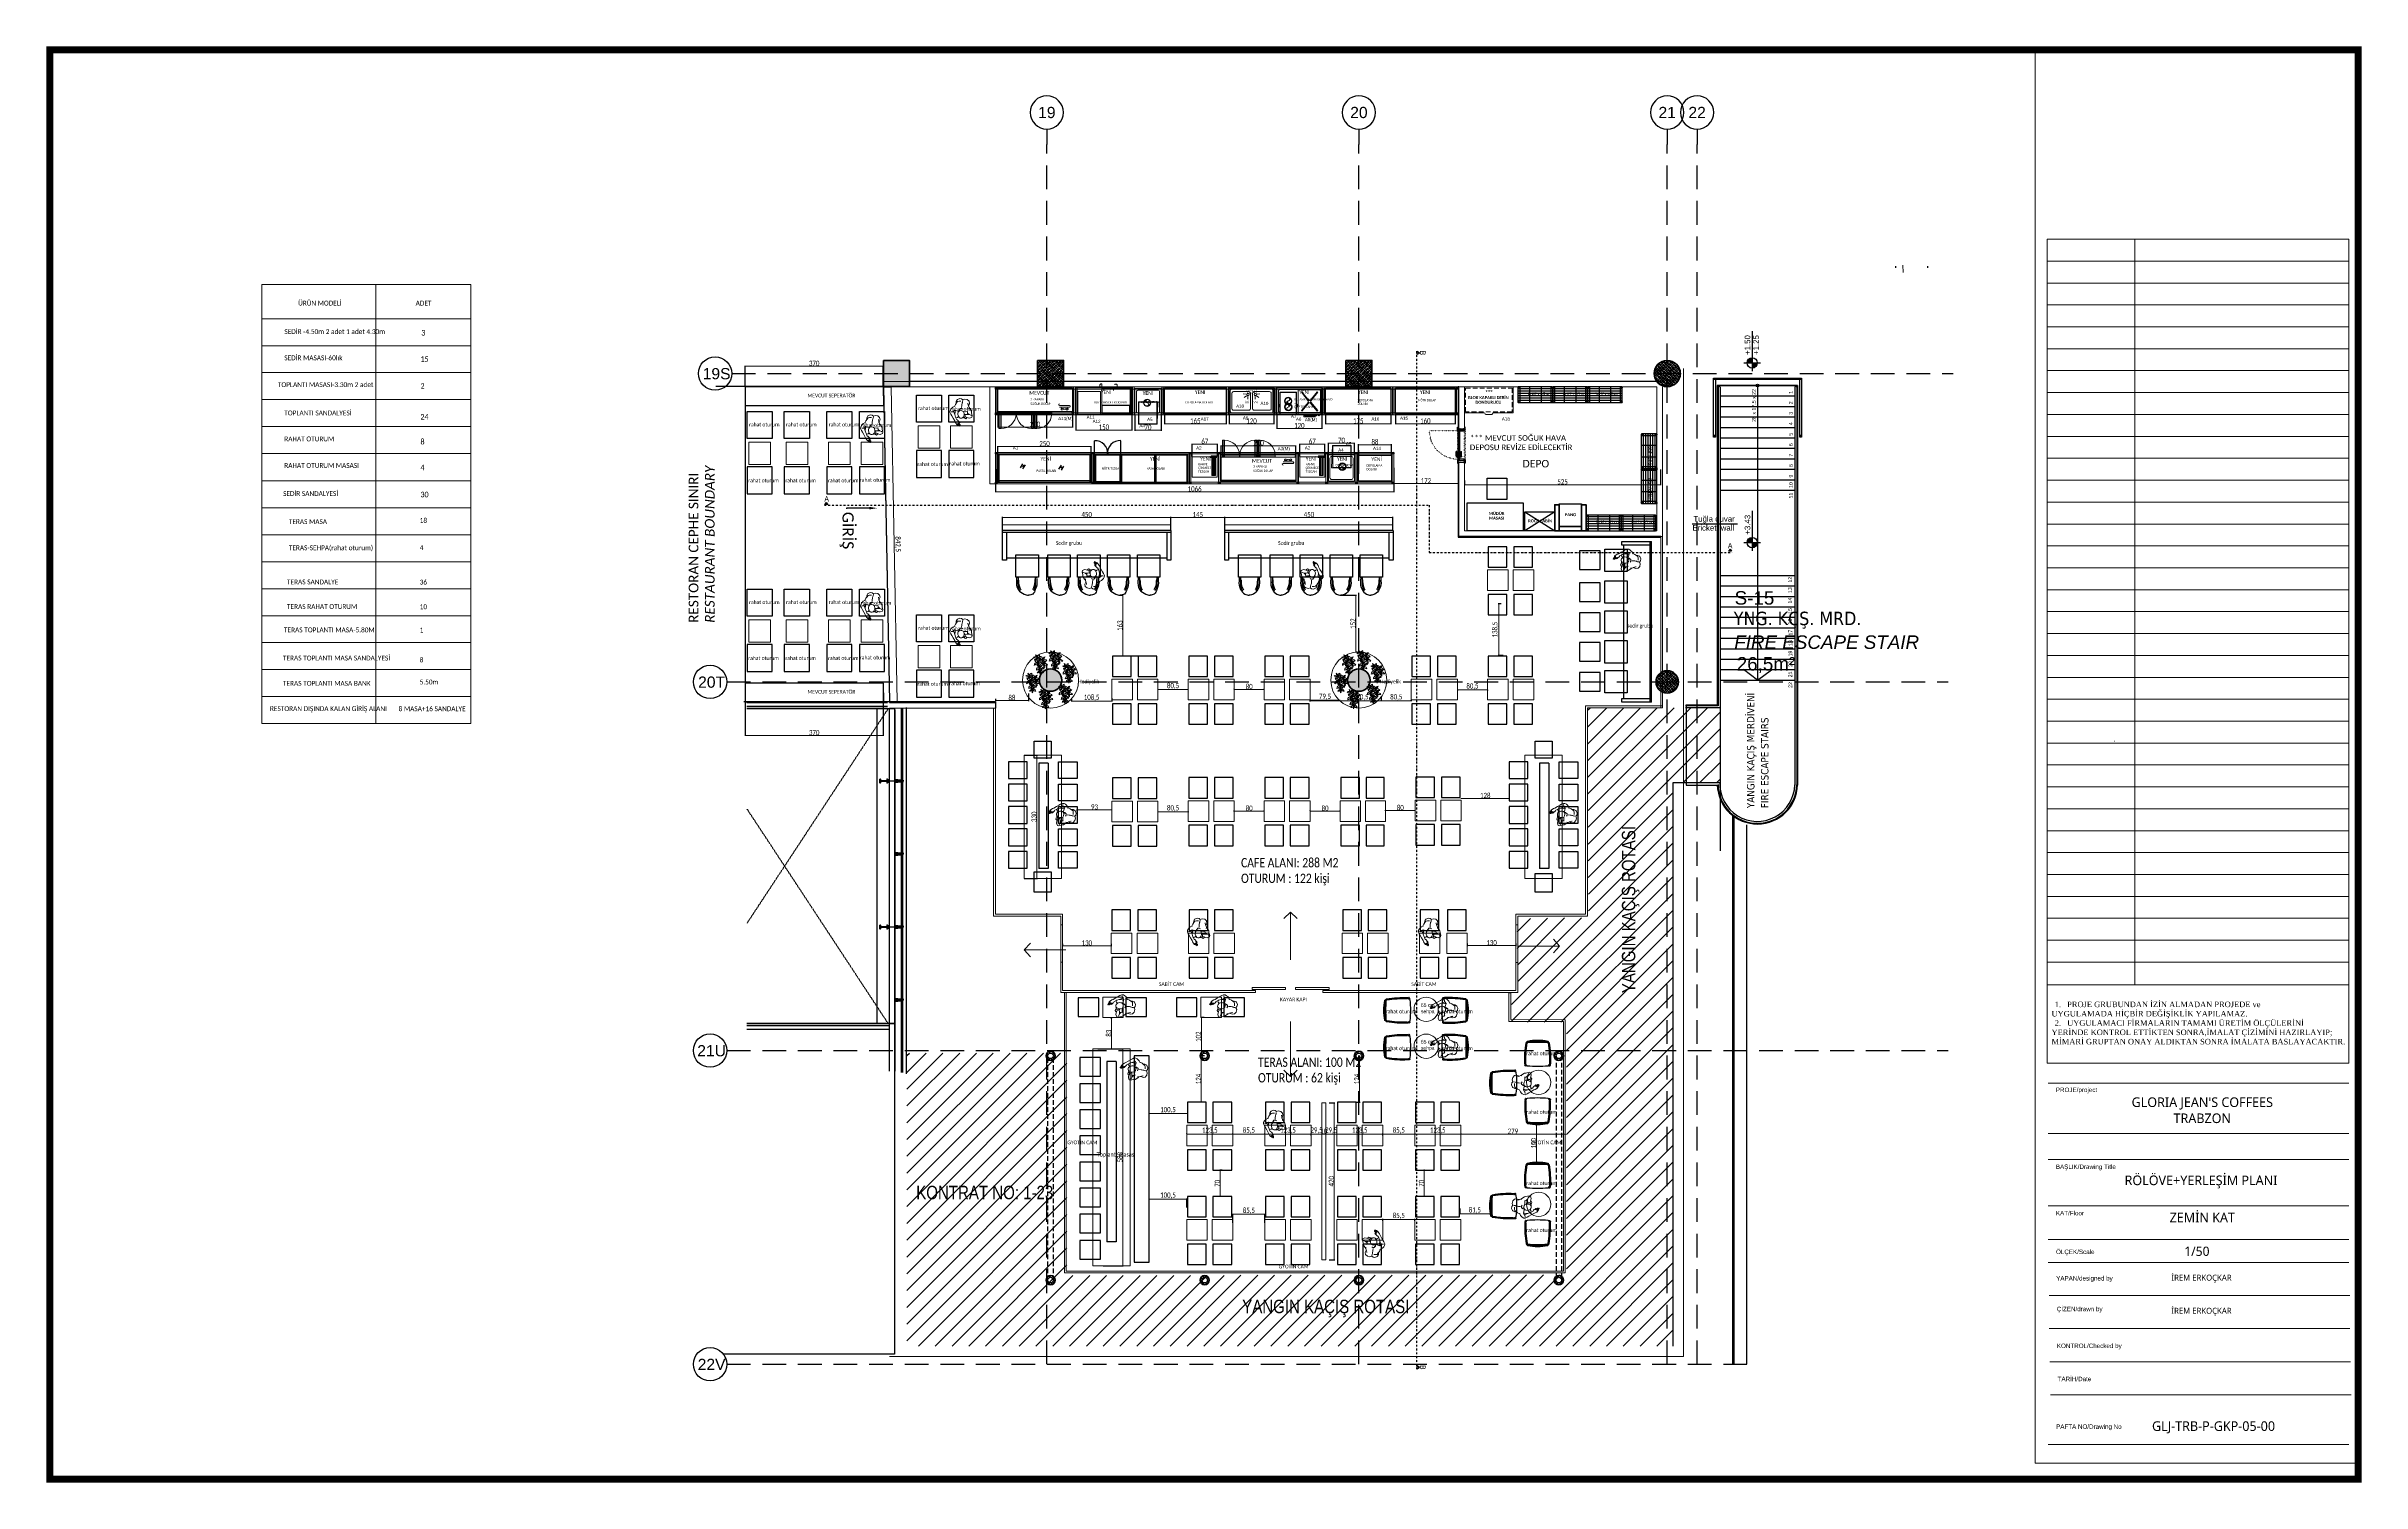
# Model space of a CAD drawing. Header units: millimetres. Extents: x 254888 to 263239, y -110593 to -105042.
# Drawn here: x 257043 to 263239, y -108884 to -105042 of the extents above; entities that cross this region are included whole.
import ezdxf
from ezdxf import colors
from ezdxf.entities.mleader import LeaderData, LeaderLine
from ezdxf.enums import TextEntityAlignment as Align
from ezdxf.math import Vec2, Vec3

# ---------------------------------------------------------------- set-up
doc = ezdxf.new("R2010")
doc.units = ezdxf.units.MM
doc.header["$PDMODE"] = 2
for name, pattern in [('ACAD_ISO07W100', [3, 0, -3]), ('DASHDOTX2', [50.8, 25.4, -12.7, 0, -12.7]), ('DASHED', [19.05, 12.7, -6.35]), ('DASHED2', [9.525, 6.35, -3.175]), ('HIDDEN', [0.375, 0.25, -0.125]), ('JIS_02_1.0', [2, 1, -1]), ('X_S_COL_01$0$HIDDEN', [9.525, 6.35, -3.175])]:
    doc.linetypes.add(name, pattern=pattern)
doc.layers.get('0').update_dxf_attribs({"lineweight": 20})
for name, color, linetype in [('0-HSL-HTC', 253, 'Continuous'), ('0-TXT-X100', 6, 'Continuous'), ('a_arrow_entrance', 7, 'Continuous'), ('a_circulation_balustrade_plan', 1, 'Continuous'), ('a_circulation_stair_plan', 1, 'Continuous'), ('a_door_fire escape_plan', 2, 'Continuous'), ('a_facade cladding_stone_elevation', 43, 'Continuous'), ('a_glazing_double glazing', 161, 'Continuous'), ('a_grid_label', 9, 'Continuous'), ('a_grid_label_1_1', 9, 'Continuous'), ('a_hidden lines1', 9, 'JIS_02_1.0'), ('a_level_plan_1_1', 7, 'Continuous'), ('a_level_plan_1_100', 7, 'Continuous'), ('a_outline_02', 1, 'Continuous'), ('a_outline_03', 2, 'Continuous'), ('a_roof cladding_roof tile_hidden', 9, 'JIS_02_1.0'), ('a_structure_steel structure_elevation1', 1, 'Continuous'), ('a_structure_steel structure_elevation2', 9, 'Continuous'), ('a_structure_steel structure_plan', 2, 'Continuous'), ('a_structure_steel structure_section', 2, 'Continuous'), ('a_text_1_1000_english', 7, 'Continuous'), ('a_text_1_100_turkish', 7, 'Continuous'), ('a_text_1_500_english', 7, 'Continuous'), ('a_text_1_500_turkish', 7, 'Continuous'), ('a_window_metal_aluminium_elevation', 173, 'Continuous'), ('a_window_metal_aluminium_section', 2, 'Continuous'), ('kapı', 25, 'Continuous'), ('Kıtc-014 Elk Tes İşaretler', 1, 'Continuous'), ('XM_GRID_OO$0$XM_GRID_OO$0$a_text_1_200_turkish', 7, 'Continuous'), ('yazı', 11, 'Continuous')]:
    doc.layers.add(name, color=color, linetype=linetype)
for name, color, linetype, lineweight in [('0S-Glass', 130, 'Continuous', 35), ('0S-Profile EPDM', 22, 'Continuous', 25), ('0S-Profile PVC-U', 254, 'Continuous', 25), ('0S-Shading EPDM', 25, 'Continuous', 13), ('0S-Shading PVC-U', 253, 'Continuous', 13), ('A-RCON-1', 8, 'Continuous', 5), ('ahsap', 34, 'Continuous', 25), ('ahşap', 32, 'Continuous', 25), ('ahşap kesit', 30, 'Continuous', 30), ('alçıpan', 12, 'Continuous', 20), ('aydınlatma yazı', 1, 'Continuous', 20), ('CAM', 141, 'Continuous', 0), ('demir-1', 103, 'Continuous', 20), ('duvar', 27, 'Continuous', 30), ('elektrik panosu', 1, 'Continuous', 25), ('KP', 167, 'Continuous', 30), ('makineekipman', 156, 'Continuous', 20), ('mutfak ekipmanları', 167, 'Continuous', 25), ('t_antet', 24, 'Continuous', 20), ('t_cam', 132, 'Continuous', 20), ('t_ince', 66, 'Continuous', 9), ('t_kesitçizgisi', 7, 'DASHDOTX2', 30), ('t_mob kesit', 32, 'Continuous', 25), ('t_tarama', 253, 'Continuous', 5), ('t_yazı', 23, 'Continuous', 25), ('tefris', 30, 'Continuous', 0), ('tefrişoturum', 59, 'Continuous', 25), ('tefrişyazı', 7, 'Continuous', 20), ('tezgahekipman', 146, 'Continuous', 20), ('X_S_COL_01$0$SC_COLS_SITU_E_SECT', 4, 'Continuous', 50), ('X_S_COL_01$0$SS_COLS_MAIN_E_HIDE', 142, 'X_S_COL_01$0$HIDDEN', 25), ('X_S_COL_01$1$SS_COLS_MAIN_E_SECT', 142, 'Continuous', 50), ('zemin yazı', 7, 'Continuous', 15), ('ölçü', 251, 'Continuous', 5)]:
    doc.layers.add(name, color=color, linetype=linetype, lineweight=lineweight)
doc.layers.add('a_calculation_brut room areas', color=92, linetype='Continuous', plot=False)
doc.styles.add('arial', font='arial.ttf')
doc.styles.add('ARIALT', font='arial.ttf', dxfattribs={"height": 10})
doc.styles.add('OLUŞTURULMUŞ_STİL_1', font='')
doc.styles.add('SIMPLEX', font='SIMPLEX')
doc.styles.get("Standard").update_dxf_attribs({"font": 'times.ttf', "height": 12})
doc.styles.add('style1', font='arial.ttf', dxfattribs={"height": 20})
doc.styles.add('TAKSİM', font='GOTHIC.TTF', dxfattribs={"height": 20})
doc.styles.add('text2', font='calibri.ttf', dxfattribs={"width": 0.8})
doc.styles.add('txt_tur_1', font='arial.ttf', dxfattribs={"height": 1.5})
doc.styles.add('txt_tur_100', font='arial.ttf', dxfattribs={"height": 150})
doc.styles.add('türkçe', font='arial.ttf')
doc.styles.add('UBN', font='GOTHIC.TTF', dxfattribs={"width": 0.8})
doc.styles.add('X_S_COL_01$0$arial', font='arial.ttf')
doc.styles.add('Ölçü50', font='calibri.ttf', dxfattribs={"width": 0.7})
doc.styles.get('OLUŞTURULMUŞ_STİL_1').set_extended_font_data('Arial', bold=True)
doc.dimstyles.new('olcu10', dxfattribs={"dimtxt": 14, "dimasz": 2, "dimexe": 1.25, "dimexo": 0.625, "dimgap": 0.5, "dimtad": 1, "dimdec": 1, "dimrnd": 0.5, "dimzin": 9, "dimtxsty": 'Ölçü50', "dimblk": 'ARCHTICK', "dimcen": 2, "dimclrd": 256, "dimclre": 256, "dimclrt": 6, "dimazin": 2, "dimtfac": 1, "dimtdec": 1, "dimtix": 1, "dimtmove": 0, "dimatfit": 3, "dimldrblk": 'ARCHTICK', "dimfxl": 1, "dimlwd": -1, "dimarcsym": 0})
pattern_1 = [(135, (232235.527, -121067.091), (-4.490128, -4.490128), []), (135, (232235.527, -121062.601), (-4.490128, -4.490128), [3.175, -1.5875])]

# ---------------------------------------------------------------- blocks, each defined once
blk = doc.blocks.new('Gasket 242524')
at = {"layer": '0S-Shading EPDM'}
h = blk.add_hatch(dxfattribs=at)
h.set_pattern_fill('ANSI37', color=256, scale=0.625, angle=90, style=0)
h.paths.add_polyline_path([(-2.737134, 5.300517), (-2.87946, 5.056922), (-3.000123, 4.801901), (-3.098214, 4.537377), (-3.172994, 4.265342), (-3.223901, 3.987847), (-3.250549, 3.706982), (-3.252739, 3.424864), (-3.230453, 3.14362), (-3.18386, 2.865368), (-3.113311, 2.592205), (-3.019338, 2.32619), (-2.902648, 2.069327), (-2.76412, 1.823552), (-2.6048, 1.590717), (-2.556662, 1.520493), (-2.514672, 1.446428), (-2.479134, 1.36906), (-2.450306, 1.288949), (-2.428397, 1.206677), (-2.413566, 1.122839), (-2.405919, 1.038044), (-2.405514, 0.952905), (-2.412352, 0.86804), (-2.426384, 0.784065), (-2.447508, 0.701588), (-2.475572, 0.621206), (-2.510371, 0.543503), (-2.551654, 0.469042), (-2.599121, 0.398362), (-2.652428, 0.331976), (-2.711189, 0.270365), (-2.774978, 0.213975), (-2.843332, 0.163216), (-2.915756, 0.118456), (-2.991725, 0.080018), (-3.070688, 0.048182), (-3.152073, 0.023177), (-3.235291, 0.005187), (-3.319736, -0.00566), (-3.404799, -0.009285), (-4.813239, -0.009285), (-4.890818, -0.012298), (-4.96793, -0.021322), (-5.04411, -0.0363), (-5.118898, -0.057143), (-5.191843, -0.083726), (-8.888317, -1.595786), (-8.966648, -1.631845), (-9.041582, -1.674518), (-9.11256, -1.723489), (-9.179056, -1.778392), (-9.240574, -1.83882), (-9.296658, -1.904323), (-9.34689, -1.974415), (-9.390896, -2.048574), (-9.42835, -2.126248), (-9.458972, -2.20686), (-9.482536, -2.289811), (-9.498866, -2.374483), (-9.50784, -2.460247), (-9.509392, -2.546466), (-9.50351, -2.632498), (-9.490239, -2.717703), (-9.469675, -2.801448), (-9.441974, -2.88311), (-9.40734, -2.962082), (-9.366031, -3.037776), (-9.318354, -3.10963), (-9.264664, -3.17711), (-9.205361, -3.239713), (-9.140884, -3.296974), (-9.071714, -3.348467), (-8.998365, -3.393809), (-8.921382, -3.432664), (-8.841338, -3.464742), (-8.758827, -3.489805), (-5.875279, -4.103828), (-2.950409, -4.473981), (-0.004806, -4.597656), (2.940798, -4.473985), (5.865668, -4.103838), (8.749217, -3.489819), (8.831728, -3.464756), (8.911773, -3.432678), (8.988756, -3.393823), (9.062106, -3.34848), (9.131277, -3.296986), (9.195754, -3.239725), (9.255058, -3.177121), (9.308748, -3.109641), (9.356425, -3.037787), (9.397735, -2.962092), (9.432369, -2.88312), (9.460071, -2.801457), (9.480634, -2.717711), (9.493906, -2.632505), (9.499788, -2.546473), (9.498236, -2.460254), (9.489261, -2.374489), (9.472932, -2.289816), (9.449368, -2.206865), (9.418745, -2.126252), (9.381291, -2.048577), (9.337284, -1.974418), (9.287052, -1.904326), (9.230968, -1.838822), (9.169449, -1.778393), (9.102953, -1.72349), (9.031974, -1.674519), (8.95704, -1.631845), (8.878708, -1.595786), (5.182234, -0.083726), (5.109288, -0.057143), (5.034501, -0.0363), (4.958321, -0.021322), (4.881209, -0.012298), (4.80363, -0.009285), (3.39519, -0.009285), (3.310127, -0.00566), (3.225681, 0.005187), (3.142464, 0.023177), (3.061079, 0.048182), (2.982116, 0.080018), (2.906147, 0.118456), (2.833723, 0.163216), (2.765369, 0.213975), (2.70158, 0.270365), (2.642819, 0.331976), (2.589512, 0.398362), (2.542045, 0.469042), (2.500762, 0.543503), (2.465963, 0.621206), (2.437899, 0.701588), (2.416775, 0.784065), (2.402743, 0.86804), (2.395905, 0.952905), (2.39631, 1.038044), (2.403957, 1.122839), (2.418788, 1.206677), (2.440697, 1.288949), (2.469525, 1.36906), (2.505063, 1.446428), (2.547053, 1.520493), (2.595191, 1.590717), (2.754511, 1.823552), (2.893039, 2.069327), (3.009729, 2.32619), (3.103702, 2.592205), (3.174251, 2.865368), (3.220844, 3.14362), (3.24313, 3.424864), (3.24094, 3.706982), (3.214292, 3.987847), (3.163385, 4.265342), (3.088605, 4.537377), (2.990514, 4.801901), (2.869851, 5.056922), (2.727525, 5.300517), (2.56461, 5.530851), (2.382333, 5.746188), (2.182067, 5.944906), (1.965322, 6.125506), (1.73373, 6.286629), (1.489038, 6.427059), (1.233088, 6.545739), (0.967811, 6.641774), (0.695204, 6.714442), (0.417322, 6.763193), (0.136258, 6.78766), (-0.145868, 6.78766), (-0.426931, 6.763193), (-0.704813, 6.714442), (-0.97742, 6.641774), (-1.242697, 6.545739), (-1.498647, 6.427059), (-1.743339, 6.286629), (-1.974931, 6.125506), (-2.191676, 5.944906), (-2.391942, 5.746188), (-2.574219, 5.530851)])
at = {"layer": '0S-Profile EPDM'}
blk.add_lwpolyline([(-2.737134, 5.300517), (-2.87946, 5.056922), (-3.000123, 4.801901), (-3.098214, 4.537377), (-3.172994, 4.265342), (-3.223901, 3.987847), (-3.250549, 3.706982), (-3.252739, 3.424864), (-3.230453, 3.14362), (-3.18386, 2.865368), (-3.113311, 2.592205), (-3.019338, 2.32619), (-2.902648, 2.069327), (-2.76412, 1.823552), (-2.6048, 1.590717), (-2.556662, 1.520493), (-2.514672, 1.446428), (-2.479134, 1.36906), (-2.450306, 1.288949), (-2.428397, 1.206677), (-2.413566, 1.122839), (-2.405919, 1.038044), (-2.405514, 0.952905), (-2.412352, 0.86804), (-2.426384, 0.784065), (-2.447508, 0.701588), (-2.475572, 0.621206), (-2.510371, 0.543503), (-2.551654, 0.469042), (-2.599121, 0.398362), (-2.652428, 0.331976), (-2.711189, 0.270365), (-2.774978, 0.213975), (-2.843332, 0.163216), (-2.915756, 0.118456), (-2.991725, 0.080018), (-3.070688, 0.048182), (-3.152073, 0.023177), (-3.235291, 0.005187), (-3.319736, -0.00566), (-3.404799, -0.009285), (-4.813239, -0.009285), (-4.890818, -0.012298), (-4.96793, -0.021322), (-5.04411, -0.0363), (-5.118898, -0.057143), (-5.191843, -0.083726), (-8.888317, -1.595786), (-8.966648, -1.631845), (-9.041582, -1.674518), (-9.11256, -1.723489), (-9.179056, -1.778392), (-9.240574, -1.83882), (-9.296658, -1.904323), (-9.34689, -1.974415), (-9.390896, -2.048574), (-9.42835, -2.126248), (-9.458972, -2.20686), (-9.482536, -2.289811), (-9.498866, -2.374483), (-9.50784, -2.460247), (-9.509392, -2.546466), (-9.50351, -2.632498), (-9.490239, -2.717703), (-9.469675, -2.801448), (-9.441974, -2.88311), (-9.40734, -2.962082), (-9.366031, -3.037776), (-9.318354, -3.10963), (-9.264664, -3.17711), (-9.205361, -3.239713), (-9.140884, -3.296974), (-9.071714, -3.348467), (-8.998365, -3.393809), (-8.921382, -3.432664), (-8.841338, -3.464742), (-8.758827, -3.489805), (-5.875279, -4.103828), (-2.950409, -4.473981), (-0.004806, -4.597656), (2.940798, -4.473985), (5.865668, -4.103838), (8.749217, -3.489819), (8.831728, -3.464756), (8.911773, -3.432678), (8.988756, -3.393823), (9.062106, -3.34848), (9.131277, -3.296986), (9.195754, -3.239725), (9.255058, -3.177121), (9.308748, -3.109641), (9.356425, -3.037787), (9.397735, -2.962092), (9.432369, -2.88312), (9.460071, -2.801457), (9.480634, -2.717711), (9.493906, -2.632505), (9.499788, -2.546473), (9.498236, -2.460254), (9.489261, -2.374489), (9.472932, -2.289816), (9.449368, -2.206865), (9.418745, -2.126252), (9.381291, -2.048577), (9.337284, -1.974418), (9.287052, -1.904326), (9.230968, -1.838822), (9.169449, -1.778393), (9.102953, -1.72349), (9.031974, -1.674519), (8.95704, -1.631845), (8.878708, -1.595786), (5.182234, -0.083726), (5.109288, -0.057143), (5.034501, -0.0363), (4.958321, -0.021322), (4.881209, -0.012298), (4.80363, -0.009285), (3.39519, -0.009285), (3.310127, -0.00566), (3.225681, 0.005187), (3.142464, 0.023177), (3.061079, 0.048182), (2.982116, 0.080018), (2.906147, 0.118456), (2.833723, 0.163216), (2.765369, 0.213975), (2.70158, 0.270365), (2.642819, 0.331976), (2.589512, 0.398362), (2.542045, 0.469042), (2.500762, 0.543503), (2.465963, 0.621206), (2.437899, 0.701588), (2.416775, 0.784065), (2.402743, 0.86804), (2.395905, 0.952905), (2.39631, 1.038044), (2.403957, 1.122839), (2.418788, 1.206677), (2.440697, 1.288949), (2.469525, 1.36906), (2.505063, 1.446428), (2.547053, 1.520493), (2.595191, 1.590717), (2.754511, 1.823552), (2.893039, 2.069327), (3.009729, 2.32619), (3.103702, 2.592205), (3.174251, 2.865368), (3.220844, 3.14362), (3.24313, 3.424864), (3.24094, 3.706982), (3.214292, 3.987847), (3.163385, 4.265342), (3.088605, 4.537377), (2.990514, 4.801901), (2.869851, 5.056922), (2.727525, 5.300517), (2.56461, 5.530851), (2.382333, 5.746188), (2.182067, 5.944906), (1.965322, 6.125506), (1.73373, 6.286629), (1.489038, 6.427059), (1.233088, 6.545739), (0.967811, 6.641774), (0.695204, 6.714442), (0.417322, 6.763193), (0.136258, 6.78766), (-0.145868, 6.78766), (-0.426931, 6.763193), (-0.704813, 6.714442), (-0.97742, 6.641774), (-1.242697, 6.545739), (-1.498647, 6.427059), (-1.743339, 6.286629), (-1.974931, 6.125506), (-2.191676, 5.944906), (-2.391942, 5.746188), (-2.574219, 5.530851), (-2.737134, 5.300517)], close=True, dxfattribs=at)
blk = doc.blocks.new('_242524')
at = {"layer": '0S-Profile EPDM'}
blk.add_blockref('Gasket 242524', (0, 0), dxfattribs=at)
blk = doc.blocks.new('dgriya')
at = {"layer": 'a_window_metal_aluminium_section', "extrusion": (0, 0, -1)}
for p, q in [((-162, 4), (-161, 5)), ((-161, 2), (-162, 4)), ((-162, 4), (-162, 4)), ((-161, 5), (-134, 5)), ((-160, 2), (-161, 2)), ((-159, 2), (-160, 2)), ((-158, 2), (-159, 2)), ((-156, 2), (-158, 2)), ((-158, 2), (-158, 2)), ((-158, 2), (-158, 2)), ((-155, 2), (-156, 2)), ((-156, 2), (-156, 2)), ((-156, 2), (-156, 2)), ((-154, 2), (-155, 2)), ((-153, 2), (-154, 2)), ((-154, 2), (-154, 2)), ((-152, 2), (-153, 2)), ((-153, 2), (-153, 2)), ((-151, 2), (-152, 2)), ((-150, 2), (-151, 2)), ((-151, 2), (-151, 2)), ((-149, 2), (-150, 2)), ((-147, 2), (-149, 2)), ((-149, 2), (-149, 2)), ((-149, 2), (-149, 2)), ((-146, 2), (-147, 2)), ((-147, 2), (-147, 2)), ((-147, 2), (-147, 2)), ((-146, 23), (-146, 25)), ((-146, 25), (3, 25)), ((-145, 22), (-146, 23)), ((-146, 14), (-145, 15)), ((-146, 13), (-146, 14)), ((-145, 13), (-146, 13)), ((-144, 1), (-146, 2)), ((-144, 22), (-145, 22)), ((-145, 15), (-144, 15)), ((-133, 13), (-145, 13)), ((-142, 23), (-144, 23)), ((-144, 23), (-144, 22)), ((-144, 15), (-144, 14)), ((-144, 14), (-142, 14)), ((-143, 0), (-144, 1)), ((-144, -1), (-143, 0)), ((-142, 19), (-142, 23)), ((-142, 14), (-142, 19)), ((-142, 19), (-141, 19)), ((-141, 19), (-142, 19)), ((-134, 5), (-133, 5)), ((-133, 12), (-133, 13)), ((-133, 6), (-133, 12)), ((-133, 5), (-133, 6)), ((3, 25), (4, 25)), ((4, 25), (4, 24)), ((4, 24), (4, -24)), ((-162, -4), (-161, -3)), ((-162, -5), (-162, -4)), ((-161, -5), (-162, -5)), ((-161, -3), (-160, -2)), ((-134, -5), (-161, -5)), ((-160, -2), (-159, -2)), ((-159, -2), (-159, -2)), ((-159, -2), (-159, -2)), ((-159, -2), (-157, -2)), ((-157, -2), (-157, -2)), ((-157, -2), (-157, -2)), ((-157, -2), (-156, -2)), ((-156, -2), (-155, -2)), ((-155, -2), (-155, -2)), ((-155, -2), (-154, -2)), ((-154, -2), (-153, -2)), ((-153, -2), (-153, -2)), ((-153, -2), (-152, -2)), ((-152, -2), (-152, -2)), ((-152, -2), (-151, -2)), ((-151, -2), (-150, -2)), ((-150, -2), (-150, -2)), ((-150, -2), (-150, -2)), ((-150, -2), (-148, -2)), ((-148, -2), (-148, -2)), ((-148, -2), (-148, -2)), ((-148, -2), (-146, -2)), ((-146, -2), (-144, -1)), ((-146, -13), (-145, -13)), ((-146, -14), (-146, -13)), ((-146, -13), (-146, -13)), ((-145, -15), (-146, -14)), ((-146, -23), (-145, -22)), ((-146, -25), (-146, -23)), ((3, -25), (-146, -25)), ((-145, -13), (-133, -13)), ((-144, -15), (-145, -15)), ((-145, -22), (-144, -22)), ((-142, -14), (-144, -14)), ((-144, -14), (-144, -15)), ((-144, -22), (-144, -24)), ((-144, -24), (-142, -24)), ((-142, -19), (-142, -14)), ((-142, -24), (-142, -19)), ((-142, -19), (-141, -19)), ((-141, -19), (-142, -19)), ((-133, -6), (-134, -5)), ((-133, -12), (-133, -6)), ((-133, -6), (-133, -6)), ((-133, -13), (-133, -12)), ((4, -25), (3, -25)), ((4, -24), (4, -25))]:
    blk.add_line(p, q, dxfattribs=at)
at = {"layer": 'a_window_metal_aluminium_section'}
for p, q in [((-130, 23), (-130, -23)), ((0, 23), (-130, 23)), ((-130, 23), (-130, 23)), ((0, -23), (0, 23)), ((-130, -23), (0, -23))]:
    blk.add_line(p, q, dxfattribs=at)
for points in [[(-192, 27), (-204, 27), (-204, 0)], [(-192, 25), (-202, 25), (-202, 0)], [(-192, 25), (-192, 27)], [(-192, -27), (-204, -27), (-204, 0)], [(-192, -25), (-202, -25), (-202, 0)], [(-192, -25), (-192, -27)]]:
    blk.add_lwpolyline(points, dxfattribs=at)
for points in [[(-192, 23), (-192, 20), (-192, 19), (-193, 19), (-193, 21), (-195, 21), (-195, 21), (-195, 21), (-195, 21), (-195, 20), (-195, 20), (-195, 20), (-196, 20), (-196, 20), (-196, 11), (-193, 11), (-193, 12), (-192, 12), (-192, 12), (-192, -12), (-192, -12), (-193, -12), (-193, -11), (-196, -11), (-196, -20), (-196, -20), (-195, -20), (-195, -20), (-195, -20), (-195, -21), (-195, -21), (-195, -21), (-195, -21), (-193, -21), (-193, -19), (-192, -19), (-192, -20), (-192, -24), (-195, -23), (-195, -22), (-196, -22), (-196, -23), (-196, -23), (-196, -23), (-196, -23), (-196, -23), (-196, -23), (-196, -23), (-196, -23), (-196, -23), (-196, -23), (-196, -23), (-196, -23), (-196, -23), (-197, -23), (-197, -23), (-197, -23), (-197, -23), (-197, -23), (-197, -23), (-197, -23), (-198, -23), (-198, -23), (-198, -23), (-198, -23), (-198, -23), (-198, -23), (-198, -23), (-198, -23), (-198, -23), (-198, -23), (-199, -23), (-199, -22), (-199, -22), (-199, -22), (-199, -22), (-199, -22), (-199, -22), (-199, -22), (-199, -22), (-200, -22), (-200, -22), (-200, -22), (-200, -22), (-200, -22), (-200, -22), (-200, -22), (-201, -22), (-201, -22), (-201, -22), (-201, -22), (-201, -22), (-201, -21), (-201, -21), (-201, -21), (-201, -21), (-201, -21), (-201, -21), (-201, -21), (-201, -21), (-201, -21), (-201, -20), (-198, -20), (-198, -20), (-198, -20), (-198, -20), (-198, -20), (-198, -11), (-198, -11), (-197, -10), (-197, -10), (-197, -10), (-197, -10), (-197, -10), (-197, -10), (-197, -10), (-196, -10), (-195, -10), (-195, -10), (-195, -10), (-195, -10), (-195, -9), (-195, -9), (-195, -9), (-195, -9), (-195, 0), (-194, 0), (-194, 0), (-194, 0), (-195, 0), (-195, 9), (-195, 9), (-195, 9), (-195, 9), (-195, 10), (-195, 10), (-195, 10), (-195, 10), (-196, 10), (-197, 10), (-197, 10), (-197, 10), (-197, 10), (-197, 10), (-197, 10), (-197, 10), (-198, 11), (-198, 11), (-198, 20), (-198, 20), (-198, 20), (-198, 20), (-198, 20), (-201, 20), (-201, 21), (-201, 21), (-201, 21), (-201, 21), (-201, 21), (-201, 21), (-201, 21), (-201, 21), (-201, 21), (-201, 22), (-201, 22), (-201, 22), (-201, 22), (-200, 22), (-200, 22), (-200, 22), (-200, 22), (-200, 22), (-200, 22), (-200, 22), (-200, 22), (-200, 22), (-199, 22), (-199, 22), (-199, 22), (-199, 22), (-199, 22), (-199, 22), (-198, 23), (-198, 23), (-198, 23), (-198, 23), (-198, 23), (-198, 23), (-198, 23), (-198, 23), (-198, 23), (-197, 23), (-197, 23), (-197, 23), (-197, 23), (-197, 23), (-197, 23), (-197, 23), (-197, 23), (-197, 23), (-196, 23), (-196, 23), (-196, 23), (-196, 23), (-196, 23), (-196, 23), (-196, 23), (-196, 23), (-196, 23), (-196, 23), (-196, 22), (-196, 22), (-195, 22), (-195, 22), (-192, 23)], [(-133, -3), (-133, -3), (-133, 3), (-133, 3), (-141, 3), (-141, 3), (-141, -3), (-141, -3), (-133, -3)], [(-138, 14), (-133, 14), (-133, 19), (-132, 19), (-133, 19), (-133, 23), (-138, 23), (-138, 22), (-139, 22), (-140, 23), (-140, 23), (-140, 23), (-140, 22), (-139, 21), (-139, 20), (-139, 17), (-139, 16), (-140, 15), (-140, 15), (-140, 15), (-140, 15), (-139, 15), (-138, 15), (-138, 14)], [(-138, -24), (-133, -24), (-133, -19), (-132, -19), (-133, -19), (-133, -14), (-138, -14), (-138, -15), (-139, -15), (-140, -15), (-140, -15), (-140, -15), (-140, -15), (-139, -16), (-139, -17), (-139, -20), (-139, -21), (-140, -22), (-140, -23), (-140, -23), (-140, -23), (-139, -22), (-138, -22), (-138, -24)]]:
    blk.add_lwpolyline(points, close=True, dxfattribs=at)
blk = doc.blocks.new('Gasket 244947')
at = {"layer": '0S-Shading EPDM'}
h = blk.add_hatch(dxfattribs=at)
h.set_pattern_fill('ANSI37', color=256, scale=0.625, angle=90, style=0)
h.paths.add_polyline_path([(7.8, 0), (4.57, 0), (4.1, 0.5), (4.1, 1.58), (4.57, 2), (7.83, 2), (8.3, 1.58), (8.3, 0.5)], flags=16)
h.paths.add_polyline_path([(7.4, -4.5), (5, -4.5), (4, -3.5), (4, -2.5), (5, -1.5), (7.4, -1.5), (8.4, -2.5), (8.4, -3.5)], flags=16)
h.paths.add_polyline_path([(0.91, -7.87), (2.9, -7.87), (3.99, -7.9), (5.07, -8.01), (6.14, -8.2), (7.19, -8.45), (8.3, -8.65), (9.42, -8.78), (12.23, -8.8), (12.9, -8.4), (12.91, -8.21), (12.46, -7.82), (11.61, -7.83), (10.44, -7.8), (9.24, -7.74), (8.44, -7.65), (8.12, -7.41), (8.1, -7.23), (8.45, -6.86), (11.4, -7.01), (12.4, -6.05), (12.4, 0), (10.39, 0), (9.83, -0.15), (9.49, 0.08), (9.49, 1.7), (9.96, 1.98), (10.11, 2.19), (10, 2.47), (8.62, 3.61), (7.17, 3.1), (5.24, 3.1), (3.78, 3.61), (2.4, 2.47), (2.29, 2.19), (2.44, 1.98), (2.91, 1.7), (2.91, 0.08), (2.57, -0.15), (2.02, 0), (0, 0), (0, -5.98), (-0.26, -6.64), (-0.75, -7.11), (-1.28, -7.54), (-1.86, -7.9), (-2.46, -8.21), (-3.01, -8.46), (-3.07, -8.63), (-3.01, -8.79), (-2.85, -8.87), (-1.55, -8.62), (0.07, -8.05)])
at = {"layer": '0S-Profile EPDM'}
blk.add_lwpolyline([(0.91, -7.87), (2.9, -7.87), (3.99, -7.9), (5.07, -8.01), (6.14, -8.2), (7.19, -8.45), (8.3, -8.65), (9.42, -8.78), (12.23, -8.8), (12.9, -8.4), (12.91, -8.21), (12.46, -7.82), (11.61, -7.83), (10.44, -7.8), (9.24, -7.74), (8.44, -7.65), (8.12, -7.41), (8.1, -7.23), (8.45, -6.86), (11.4, -7.01), (12.4, -6.05), (12.4, 0), (10.39, 0), (9.83, -0.15), (9.49, 0.08), (9.49, 1.7), (9.96, 1.98), (10.11, 2.19), (10, 2.47), (8.62, 3.61), (7.17, 3.1), (5.24, 3.1), (3.78, 3.61), (2.4, 2.47), (2.29, 2.19), (2.44, 1.98), (2.91, 1.7), (2.91, 0.08), (2.57, -0.15), (2.02, 0), (0, 0), (0, -5.98), (-0.26, -6.64), (-0.75, -7.11), (-1.28, -7.54), (-1.86, -7.9), (-2.46, -8.21), (-3.01, -8.46), (-3.07, -8.63), (-3.01, -8.79), (-2.85, -8.87), (-1.55, -8.62), (0.07, -8.05), (0.91, -7.87)], close=True, dxfattribs=at)
at = {"layer": '0S-Profile EPDM', "extrusion": (0, 0, -1)}
for points in [[(-7.8, 0), (-4.57, 0), (-4.1, 0.5), (-4.1, 1.58), (-4.57, 2), (-7.83, 2), (-8.3, 1.58), (-8.3, 0.5), (-7.8, 0)], [(-7.4, -4.5), (-5, -4.5), (-4, -3.5), (-4, -2.5), (-5, -1.5), (-7.4, -1.5), (-8.4, -2.5), (-8.4, -3.5), (-7.4, -4.5)]]:
    blk.add_lwpolyline(points, close=True, dxfattribs=at)
blk = doc.blocks.new('_244947')
at = {"layer": '0S-Profile EPDM'}
blk.add_blockref('Gasket 244947', (0, 0), dxfattribs=at)
blk = doc.blocks.new('326320')
at = {"layer": '0S-Profile EPDM'}
for points in [[(8, 14), (8, 18), (7, 19), (5, 19), (4, 19), (4, 19), (3, 19), (3, 19), (3, 19), (2, 19), (2, 19), (2, 19), (0, 19), (0, 16), (0, 16), (0, 16), (0, 15), (0, 15), (0, 15), (0, 14), (0, 14), (0, 14), (0, 13), (0, 13), (0, 13), (0, 12), (0, 12), (0, 12), (0, 10), (1, 10), (1, 9), (0, 9), (0, 8), (0, 8), (0, 8), (0, 7), (0, 7), (0, 7), (0, 6), (0, 6), (0, 6), (0, 5), (0, 5), (0, 5), (0, 4), (0, 4), (0, 4), (0, 0), (2, 0), (2, 0), (2, 0), (3, 0), (3, 0), (3, 0), (4, 0), (4, 0), (5, 0), (7, 0), (8, 2), (8, 6), (21, 6), (21, 6), (20, 7), (9, 7), (9, 7), (9, 12), (9, 12), (20, 12), (21, 13), (21, 14)], [(7, 17), (7, 2), (6, 2), (1, 2), (1, 18), (6, 18), (7, 17)]]:
    blk.add_lwpolyline(points, close=True, dxfattribs=at)
blk = doc.blocks.new('COLUMN-GZL6')
at = {"color": 0, "linetype": 'ByBlock', "lineweight": -2}
blk.add_lwpolyline([(50, 0), (50, -9), (15, -9, 0.414214), (3, -21), (3, -179, 0.414214), (15, -191), (50, -191), (50, -200), (-50, -200), (-50, -191), (-15, -191, 0.414214), (-3, -179), (-3, -21, 0.414214), (-15, -9), (-50, -9), (-50, 0)], format="xyb", close=True, dxfattribs=at)
at = {"style": 'arial', "flags": 9}
for tag in ['DATA', 'PROMPTS']:
    blk.add_attdef(tag, (0, 0), '', height=3, dxfattribs=at)
blk = doc.blocks.new('X_S_COL_01$0$COLUMN-GZL6')
at = {"color": 0, "linetype": 'ByBlock', "lineweight": -2}
blk.add_lwpolyline([(50, 0), (50, -9), (15, -9, 0.414214), (3, -21), (3, -179, 0.414214), (15, -191), (50, -191), (50, -200), (-50, -200), (-50, -191), (-15, -191, 0.414214), (-3, -179), (-3, -21, 0.414214), (-15, -9), (-50, -9), (-50, 0)], format="xyb", close=True, dxfattribs=at)
at = {"style": 'X_S_COL_01$0$arial', "flags": 9}
for tag in ['DATA', 'PROMPTS']:
    blk.add_attdef(tag, (0, 0), '', height=3, dxfattribs=at)
blk = doc.blocks.new('_ArchTick')
at = {"color": 0, "linetype": 'ByBlock', "const_width": 0.15}
blk.add_lwpolyline([(-0.5, -0.5), (0.5, 0.5)], dxfattribs=at)
blk = doc.blocks.new('*D328')
at = {"layer": 'DEFPOINTS', "color": 0, "transparency": 16777216}
for p in [(260052, -106302), (259602.2, -106337), (260052, -106337)]:
    blk.add_point(p, dxfattribs=at)
at = {"layer": 'ölçü', "lineweight": -2, "transparency": 16777216}
for p, q in [((259602.2, -106336.4), (259602.2, -106300.8)), ((260052, -106336.4), (260052, -106300.8))]:
    blk.add_line(p, q, dxfattribs=at)
at = {"layer": 'ölçü', "transparency": 16777216}
blk.add_line((259602.2, -106302), (260052, -106302), dxfattribs=at)
at = {"layer": 'ölçü', "transparency": 16777216, "xscale": 2, "yscale": 2, "zscale": 2, "rotation": 180}
blk.add_blockref('_ArchTick', (259602.2, -106302), dxfattribs=at)
at = {"layer": 'ölçü', "transparency": 16777216, "xscale": 2, "yscale": 2, "zscale": 2}
blk.add_blockref('_ArchTick', (260052, -106302), dxfattribs=at)
at = {"layer": 'ölçü', "color": 6, "transparency": 16777216, "insert": (259827.1, -106294.3), "char_height": 14, "attachment_point": 5, "style": 'Ölçü50'}
blk.add_mtext('450', dxfattribs=at)
blk = doc.blocks.new('*D329')
at = {"layer": 'DEFPOINTS', "color": 0, "transparency": 16777216}
for p in [(260196.8, -106302), (260052, -106315.5), (260196.8, -106365.6)]:
    blk.add_point(p, dxfattribs=at)
at = {"layer": 'ölçü', "lineweight": -2, "transparency": 16777216}
for p, q in [((260052, -106314.8), (260052, -106300.8)), ((260196.8, -106365), (260196.8, -106300.8))]:
    blk.add_line(p, q, dxfattribs=at)
at = {"layer": 'ölçü', "transparency": 16777216}
blk.add_line((260052, -106302), (260196.8, -106302), dxfattribs=at)
at = {"layer": 'ölçü', "transparency": 16777216, "xscale": 2, "yscale": 2, "zscale": 2, "rotation": 180}
blk.add_blockref('_ArchTick', (260052, -106302), dxfattribs=at)
at = {"layer": 'ölçü', "transparency": 16777216, "xscale": 2, "yscale": 2, "zscale": 2}
blk.add_blockref('_ArchTick', (260196.8, -106302), dxfattribs=at)
at = {"layer": 'ölçü', "color": 6, "transparency": 16777216, "insert": (260124.4, -106294.4), "char_height": 14, "attachment_point": 5, "style": 'Ölçü50'}
blk.add_mtext('145', dxfattribs=at)
blk = doc.blocks.new('*D330')
at = {"layer": 'DEFPOINTS', "color": 0, "transparency": 16777216}
for p in [(260937.1, -106532.8), (260929.7, -106671.3), (260941.8, -106671.3)]:
    blk.add_point(p, dxfattribs=at)
at = {"layer": 'ölçü', "lineweight": -2, "transparency": 16777216}
for p, q in [((260936.5, -106532.8), (260928.5, -106532.8)), ((260941.2, -106671.3), (260928.5, -106671.3))]:
    blk.add_line(p, q, dxfattribs=at)
at = {"layer": 'ölçü', "transparency": 16777216}
blk.add_line((260929.7, -106532.8), (260929.7, -106671.3), dxfattribs=at)
at = {"layer": 'ölçü', "transparency": 16777216, "xscale": 2, "yscale": 2, "zscale": 2}
for p, rotation in [((260929.7, -106532.8), 90), ((260929.7, -106671.3), 270)]:
    blk.add_blockref('_ArchTick', p, dxfattribs=dict(at, rotation=rotation))
at = {"layer": 'ölçü', "color": 6, "transparency": 16777216, "insert": (260920.6, -106602.1), "char_height": 14, "attachment_point": 5, "rotation": 90, "style": 'Ölçü50'}
blk.add_mtext('138,5', dxfattribs=at)
blk = doc.blocks.new('*D331')
at = {"layer": 'DEFPOINTS', "color": 0, "transparency": 16777216}
for p in [(260819.1, -106762.4), (260899.8, -106762.4), (260899.8, -106763.3)]:
    blk.add_point(p, dxfattribs=at)
at = {"layer": 'ölçü', "lineweight": -2, "transparency": 16777216}
for p, q in [((260819.1, -106763), (260819.1, -106764.5)), ((260899.8, -106763), (260899.8, -106764.5))]:
    blk.add_line(p, q, dxfattribs=at)
at = {"layer": 'ölçü', "transparency": 16777216}
blk.add_line((260819.1, -106763.3), (260899.8, -106763.3), dxfattribs=at)
at = {"layer": 'ölçü', "transparency": 16777216, "xscale": 2, "yscale": 2, "zscale": 2, "rotation": 180}
blk.add_blockref('_ArchTick', (260819.1, -106763.3), dxfattribs=at)
at = {"layer": 'ölçü', "transparency": 16777216, "xscale": 2, "yscale": 2, "zscale": 2}
blk.add_blockref('_ArchTick', (260899.8, -106763.3), dxfattribs=at)
at = {"layer": 'ölçü', "color": 6, "transparency": 16777216, "insert": (260859.4, -106754.1), "char_height": 14, "attachment_point": 5, "style": 'Ölçü50'}
blk.add_mtext('80,5', dxfattribs=at)
blk = doc.blocks.new('*D332')
at = {"layer": 'DEFPOINTS', "color": 0, "transparency": 16777216}
for p in [(260017.9, -106762.4), (260098.6, -106762.4), (260098.6, -106762.4)]:
    blk.add_point(p, dxfattribs=at)
at = {"layer": 'ölçü', "lineweight": -2, "transparency": 16777216}
for p, q in [((260017.9, -106761.7), (260017.9, -106761.1)), ((260098.6, -106761.7), (260098.6, -106761.1))]:
    blk.add_line(p, q, dxfattribs=at)
at = {"layer": 'ölçü', "transparency": 16777216}
blk.add_line((260017.9, -106762.4), (260098.6, -106762.4), dxfattribs=at)
at = {"layer": 'ölçü', "transparency": 16777216, "xscale": 2, "yscale": 2, "zscale": 2, "rotation": 180}
blk.add_blockref('_ArchTick', (260017.9, -106762.4), dxfattribs=at)
at = {"layer": 'ölçü', "transparency": 16777216, "xscale": 2, "yscale": 2, "zscale": 2}
blk.add_blockref('_ArchTick', (260098.6, -106762.4), dxfattribs=at)
at = {"layer": 'ölçü', "color": 6, "transparency": 16777216, "insert": (260058.2, -106753.2), "char_height": 14, "attachment_point": 5, "style": 'Ölçü50'}
blk.add_mtext('80,5', dxfattribs=at)
blk = doc.blocks.new('*D333')
at = {"layer": 'DEFPOINTS', "color": 0, "transparency": 16777216}
for p in [(260222, -106762.4), (260301.8, -106762), (260301.8, -106762.4)]:
    blk.add_point(p, dxfattribs=at)
at = {"layer": 'ölçü', "lineweight": -2, "transparency": 16777216}
for p, q in [((260222, -106761.7), (260222, -106760.7)), ((260301.8, -106761.7), (260301.8, -106760.7))]:
    blk.add_line(p, q, dxfattribs=at)
at = {"layer": 'ölçü', "transparency": 16777216}
blk.add_line((260222, -106762), (260301.8, -106762), dxfattribs=at)
at = {"layer": 'ölçü', "transparency": 16777216, "xscale": 2, "yscale": 2, "zscale": 2, "rotation": 180}
blk.add_blockref('_ArchTick', (260222, -106762), dxfattribs=at)
at = {"layer": 'ölçü', "transparency": 16777216, "xscale": 2, "yscale": 2, "zscale": 2}
blk.add_blockref('_ArchTick', (260301.8, -106762), dxfattribs=at)
at = {"layer": 'ölçü', "color": 6, "transparency": 16777216, "insert": (260261.9, -106754.3), "char_height": 14, "attachment_point": 5, "style": 'Ölçü50'}
blk.add_mtext('80', dxfattribs=at)
blk = doc.blocks.new('*D334')
at = {"layer": 'DEFPOINTS', "color": 0, "transparency": 16777216}
for p in [(261033.8, -107926), (261030.7, -108026.1), (261032.5, -108026.1)]:
    blk.add_point(p, dxfattribs=at)
at = {"layer": 'ölçü', "lineweight": -2, "transparency": 16777216}
for p, q in [((261033.1, -107926), (261029.5, -107926)), ((261031.9, -108026.1), (261029.5, -108026.1))]:
    blk.add_line(p, q, dxfattribs=at)
at = {"layer": 'ölçü', "transparency": 16777216}
blk.add_line((261030.7, -107926), (261030.7, -108026.1), dxfattribs=at)
at = {"layer": 'ölçü', "transparency": 16777216, "xscale": 2, "yscale": 2, "zscale": 2}
for p, rotation in [((261030.7, -107926), 90), ((261030.7, -108026.1), 270)]:
    blk.add_blockref('_ArchTick', p, dxfattribs=dict(at, rotation=rotation))
at = {"layer": 'ölçü', "color": 6, "transparency": 16777216, "insert": (261023.1, -107976), "char_height": 14, "attachment_point": 5, "rotation": 90, "style": 'Ölçü50'}
blk.add_mtext('100', dxfattribs=at)
blk = doc.blocks.new('*D335')
at = {"layer": 'DEFPOINTS', "color": 0, "transparency": 16777216}
for p in [(259994.5, -107901.4), (260094.9, -107896.5), (260094.9, -107896.5)]:
    blk.add_point(p, dxfattribs=at)
at = {"layer": 'ölçü', "lineweight": -2, "transparency": 16777216}
for p, q in [((259994.5, -107900.7), (259994.5, -107895.3)), ((260094.9, -107895.9), (260094.9, -107895.3))]:
    blk.add_line(p, q, dxfattribs=at)
at = {"layer": 'ölçü', "transparency": 16777216}
blk.add_line((259994.5, -107896.5), (260094.9, -107896.5), dxfattribs=at)
at = {"layer": 'ölçü', "transparency": 16777216, "xscale": 2, "yscale": 2, "zscale": 2, "rotation": 180}
blk.add_blockref('_ArchTick', (259994.5, -107896.5), dxfattribs=at)
at = {"layer": 'ölçü', "transparency": 16777216, "xscale": 2, "yscale": 2, "zscale": 2}
blk.add_blockref('_ArchTick', (260094.9, -107896.5), dxfattribs=at)
at = {"layer": 'ölçü', "color": 6, "transparency": 16777216, "insert": (260044.7, -107887.4), "char_height": 14, "attachment_point": 5, "style": 'Ölçü50'}
blk.add_mtext('100,5', dxfattribs=at)
blk = doc.blocks.new('*D336')
at = {"layer": 'DEFPOINTS', "color": 0, "transparency": 16777216}
for p in [(260094.9, -107951.4), (260218.3, -107951.4), (260218.3, -107951.4)]:
    blk.add_point(p, dxfattribs=at)
at = {"layer": 'ölçü', "lineweight": -2, "transparency": 16777216}
for p, q in [((260094.9, -107950.7), (260094.9, -107950.1)), ((260218.3, -107950.7), (260218.3, -107950.1))]:
    blk.add_line(p, q, dxfattribs=at)
at = {"layer": 'ölçü', "transparency": 16777216}
blk.add_line((260094.9, -107951.4), (260218.3, -107951.4), dxfattribs=at)
at = {"layer": 'ölçü', "transparency": 16777216, "xscale": 2, "yscale": 2, "zscale": 2, "rotation": 180}
blk.add_blockref('_ArchTick', (260094.9, -107951.4), dxfattribs=at)
at = {"layer": 'ölçü', "transparency": 16777216, "xscale": 2, "yscale": 2, "zscale": 2}
blk.add_blockref('_ArchTick', (260218.3, -107951.4), dxfattribs=at)
at = {"layer": 'ölçü', "color": 6, "transparency": 16777216, "insert": (260156.6, -107942.2), "char_height": 14, "attachment_point": 5, "style": 'Ölçü50'}
blk.add_mtext('123,5', dxfattribs=at)
blk = doc.blocks.new('*D337')
at = {"layer": 'DEFPOINTS', "color": 0, "transparency": 16777216}
for p in [(260218.3, -107951.4), (260304, -107951.4), (260304, -107951.4)]:
    blk.add_point(p, dxfattribs=at)
at = {"layer": 'ölçü', "lineweight": -2, "transparency": 16777216}
for p, q in [((260218.3, -107950.7), (260218.3, -107950.1)), ((260304, -107950.7), (260304, -107950.1))]:
    blk.add_line(p, q, dxfattribs=at)
at = {"layer": 'ölçü', "transparency": 16777216}
blk.add_line((260218.3, -107951.4), (260304, -107951.4), dxfattribs=at)
at = {"layer": 'ölçü', "transparency": 16777216, "xscale": 2, "yscale": 2, "zscale": 2, "rotation": 180}
blk.add_blockref('_ArchTick', (260218.3, -107951.4), dxfattribs=at)
at = {"layer": 'ölçü', "transparency": 16777216, "xscale": 2, "yscale": 2, "zscale": 2}
blk.add_blockref('_ArchTick', (260304, -107951.4), dxfattribs=at)
at = {"layer": 'ölçü', "color": 6, "transparency": 16777216, "insert": (260261.1, -107942.2), "char_height": 14, "attachment_point": 5, "style": 'Ölçü50'}
blk.add_mtext('85,5', dxfattribs=at)
blk = doc.blocks.new('*D338')
at = {"layer": 'DEFPOINTS', "color": 0, "transparency": 16777216}
for p in [(260304, -107951.4), (260427.4, -107951.4), (260427.4, -107955.4)]:
    blk.add_point(p, dxfattribs=at)
at = {"layer": 'ölçü', "lineweight": -2, "transparency": 16777216}
for p, q in [((260304, -107950.7), (260304, -107950.1)), ((260427.4, -107954.8), (260427.4, -107950.1))]:
    blk.add_line(p, q, dxfattribs=at)
at = {"layer": 'ölçü', "transparency": 16777216}
blk.add_line((260304, -107951.4), (260427.4, -107951.4), dxfattribs=at)
at = {"layer": 'ölçü', "transparency": 16777216, "xscale": 2, "yscale": 2, "zscale": 2, "rotation": 180}
blk.add_blockref('_ArchTick', (260304, -107951.4), dxfattribs=at)
at = {"layer": 'ölçü', "transparency": 16777216, "xscale": 2, "yscale": 2, "zscale": 2}
blk.add_blockref('_ArchTick', (260427.4, -107951.4), dxfattribs=at)
at = {"layer": 'ölçü', "color": 6, "transparency": 16777216, "insert": (260365.7, -107942.2), "char_height": 14, "attachment_point": 5, "style": 'Ölçü50'}
blk.add_mtext('123,5', dxfattribs=at)
blk = doc.blocks.new('*D339')
at = {"layer": 'DEFPOINTS', "color": 0, "transparency": 16777216}
for p in [(260427.4, -107955.4), (260456.8, -107950.4), (260456.8, -107951.4)]:
    blk.add_point(p, dxfattribs=at)
at = {"layer": 'ölçü', "lineweight": -2, "transparency": 16777216}
for p, q in [((260427.4, -107954.8), (260427.4, -107950.1)), ((260456.8, -107951), (260456.8, -107952.6))]:
    blk.add_line(p, q, dxfattribs=at)
at = {"layer": 'ölçü', "transparency": 16777216}
blk.add_line((260427.4, -107951.4), (260456.8, -107951.4), dxfattribs=at)
at = {"layer": 'ölçü', "transparency": 16777216, "xscale": 2, "yscale": 2, "zscale": 2, "rotation": 180}
blk.add_blockref('_ArchTick', (260427.4, -107951.4), dxfattribs=at)
at = {"layer": 'ölçü', "transparency": 16777216, "xscale": 2, "yscale": 2, "zscale": 2}
blk.add_blockref('_ArchTick', (260456.8, -107951.4), dxfattribs=at)
at = {"layer": 'ölçü', "color": 6, "transparency": 16777216, "insert": (260442.1, -107942.2), "char_height": 14, "attachment_point": 5, "style": 'Ölçü50'}
blk.add_mtext('29,5', dxfattribs=at)
blk = doc.blocks.new('*D340')
at = {"layer": 'DEFPOINTS', "color": 0, "transparency": 16777216}
for p in [(260456.8, -107950.4), (260466.8, -107950.4), (260466.8, -107951.4)]:
    blk.add_point(p, dxfattribs=at)
at = {"layer": 'ölçü', "transparency": 16777216}
for p, q in [((260456.8, -107951.4), (260454.8, -107951.4)), ((260456.8, -107951.4), (260466.8, -107951.4)), ((260466.8, -107951.4), (260468.8, -107951.4))]:
    blk.add_line(p, q, dxfattribs=at)
at = {"layer": 'ölçü', "lineweight": -2, "transparency": 16777216}
for p, q in [((260456.8, -107951), (260456.8, -107952.6)), ((260466.8, -107951), (260466.8, -107952.6))]:
    blk.add_line(p, q, dxfattribs=at)
at = {"layer": 'ölçü', "transparency": 16777216, "xscale": 2, "yscale": 2, "zscale": 2}
blk.add_blockref('_ArchTick', (260456.8, -107951.4), dxfattribs=at)
at = {"layer": 'ölçü', "transparency": 16777216, "xscale": 2, "yscale": 2, "zscale": 2, "rotation": 180}
blk.add_blockref('_ArchTick', (260466.8, -107951.4), dxfattribs=at)
at = {"layer": 'ölçü', "color": 6, "transparency": 16777216, "insert": (260461.8, -107943.7), "char_height": 14, "attachment_point": 5, "style": 'Ölçü50'}
blk.add_mtext('10', dxfattribs=at)
blk = doc.blocks.new('*D341')
at = {"layer": 'DEFPOINTS', "color": 0, "transparency": 16777216}
for p in [(260466.8, -107950.4), (260496.1, -107950.4), (260496.1, -107951.4)]:
    blk.add_point(p, dxfattribs=at)
at = {"layer": 'ölçü', "lineweight": -2, "transparency": 16777216}
for p, q in [((260466.8, -107951), (260466.8, -107952.6)), ((260496.1, -107951), (260496.1, -107952.6))]:
    blk.add_line(p, q, dxfattribs=at)
at = {"layer": 'ölçü', "transparency": 16777216}
blk.add_line((260466.8, -107951.4), (260496.1, -107951.4), dxfattribs=at)
at = {"layer": 'ölçü', "transparency": 16777216, "xscale": 2, "yscale": 2, "zscale": 2, "rotation": 180}
blk.add_blockref('_ArchTick', (260466.8, -107951.4), dxfattribs=at)
at = {"layer": 'ölçü', "transparency": 16777216, "xscale": 2, "yscale": 2, "zscale": 2}
blk.add_blockref('_ArchTick', (260496.1, -107951.4), dxfattribs=at)
at = {"layer": 'ölçü', "color": 6, "transparency": 16777216, "insert": (260481.4, -107942.2), "char_height": 14, "attachment_point": 5, "style": 'Ölçü50'}
blk.add_mtext('29,5', dxfattribs=at)
blk = doc.blocks.new('*D342')
at = {"layer": 'DEFPOINTS', "color": 0, "transparency": 16777216}
for p in [(260496.1, -107950.4), (260619.5, -107951.4), (260619.5, -107955.4)]:
    blk.add_point(p, dxfattribs=at)
at = {"layer": 'ölçü', "lineweight": -2, "transparency": 16777216}
for p, q in [((260496.1, -107951), (260496.1, -107952.6)), ((260619.5, -107954.8), (260619.5, -107950.1))]:
    blk.add_line(p, q, dxfattribs=at)
at = {"layer": 'ölçü', "transparency": 16777216}
blk.add_line((260496.1, -107951.4), (260619.5, -107951.4), dxfattribs=at)
at = {"layer": 'ölçü', "transparency": 16777216, "xscale": 2, "yscale": 2, "zscale": 2, "rotation": 180}
blk.add_blockref('_ArchTick', (260496.1, -107951.4), dxfattribs=at)
at = {"layer": 'ölçü', "transparency": 16777216, "xscale": 2, "yscale": 2, "zscale": 2}
blk.add_blockref('_ArchTick', (260619.5, -107951.4), dxfattribs=at)
at = {"layer": 'ölçü', "color": 6, "transparency": 16777216, "insert": (260557.8, -107942.2), "char_height": 14, "attachment_point": 5, "style": 'Ölçü50'}
blk.add_mtext('123,5', dxfattribs=at)
blk = doc.blocks.new('*D343')
at = {"layer": 'DEFPOINTS', "color": 0, "transparency": 16777216}
for p in [(260619.5, -107955.4), (260704.9, -107949.4), (260704.9, -107951.4)]:
    blk.add_point(p, dxfattribs=at)
at = {"layer": 'ölçü', "lineweight": -2, "transparency": 16777216}
for p, q in [((260619.5, -107954.8), (260619.5, -107950.1)), ((260704.9, -107950), (260704.9, -107952.6))]:
    blk.add_line(p, q, dxfattribs=at)
at = {"layer": 'ölçü', "transparency": 16777216}
blk.add_line((260619.5, -107951.4), (260704.9, -107951.4), dxfattribs=at)
at = {"layer": 'ölçü', "transparency": 16777216, "xscale": 2, "yscale": 2, "zscale": 2, "rotation": 180}
blk.add_blockref('_ArchTick', (260619.5, -107951.4), dxfattribs=at)
at = {"layer": 'ölçü', "transparency": 16777216, "xscale": 2, "yscale": 2, "zscale": 2}
blk.add_blockref('_ArchTick', (260704.9, -107951.4), dxfattribs=at)
at = {"layer": 'ölçü', "color": 6, "transparency": 16777216, "insert": (260662.2, -107942.2), "char_height": 14, "attachment_point": 5, "style": 'Ölçü50'}
blk.add_mtext('85,5', dxfattribs=at)
blk = doc.blocks.new('*D344')
at = {"layer": 'DEFPOINTS', "color": 0, "transparency": 16777216}
for p in [(260704.9, -107949.4), (260828.3, -107949.4), (260828.3, -107951.4)]:
    blk.add_point(p, dxfattribs=at)
at = {"layer": 'ölçü', "lineweight": -2, "transparency": 16777216}
for p, q in [((260704.9, -107950), (260704.9, -107952.6)), ((260828.3, -107950), (260828.3, -107952.6))]:
    blk.add_line(p, q, dxfattribs=at)
at = {"layer": 'ölçü', "transparency": 16777216}
blk.add_line((260704.9, -107951.4), (260828.3, -107951.4), dxfattribs=at)
at = {"layer": 'ölçü', "transparency": 16777216, "xscale": 2, "yscale": 2, "zscale": 2, "rotation": 180}
blk.add_blockref('_ArchTick', (260704.9, -107951.4), dxfattribs=at)
at = {"layer": 'ölçü', "transparency": 16777216, "xscale": 2, "yscale": 2, "zscale": 2}
blk.add_blockref('_ArchTick', (260828.3, -107951.4), dxfattribs=at)
at = {"layer": 'ölçü', "color": 6, "transparency": 16777216, "insert": (260766.6, -107942.2), "char_height": 14, "attachment_point": 5, "style": 'Ölçü50'}
blk.add_mtext('123,5', dxfattribs=at)
blk = doc.blocks.new('*D345')
at = {"layer": 'DEFPOINTS', "color": 0, "transparency": 16777216}
for p in [(260828.3, -107949.4), (261107.1, -107950.7), (261107.1, -107951.4)]:
    blk.add_point(p, dxfattribs=at)
at = {"layer": 'ölçü', "lineweight": -2, "transparency": 16777216}
for p, q in [((260828.3, -107950), (260828.3, -107952.6)), ((261107.1, -107951.3), (261107.1, -107952.6))]:
    blk.add_line(p, q, dxfattribs=at)
at = {"layer": 'ölçü', "transparency": 16777216}
blk.add_line((260828.3, -107951.4), (261107.1, -107951.4), dxfattribs=at)
at = {"layer": 'ölçü', "transparency": 16777216, "xscale": 2, "yscale": 2, "zscale": 2, "rotation": 180}
blk.add_blockref('_ArchTick', (260828.3, -107951.4), dxfattribs=at)
at = {"layer": 'ölçü', "transparency": 16777216, "xscale": 2, "yscale": 2, "zscale": 2}
blk.add_blockref('_ArchTick', (261107.1, -107951.4), dxfattribs=at)
at = {"layer": 'ölçü', "color": 6, "transparency": 16777216, "insert": (260967.7, -107943.7), "char_height": 14, "attachment_point": 5, "style": 'Ölçü50'}
blk.add_mtext('279', dxfattribs=at)
blk = doc.blocks.new('*D346')
at = {"layer": 'DEFPOINTS', "color": 0, "transparency": 16777216}
for p in [(259916.6, -106510.1), (259923.8, -106672.8), (259964.7, -106672.8)]:
    blk.add_point(p, dxfattribs=at)
at = {"layer": 'ölçü', "lineweight": -2, "transparency": 16777216}
for p, q in [((259917.2, -106510.1), (259925, -106510.1)), ((259964.1, -106672.8), (259922.5, -106672.8))]:
    blk.add_line(p, q, dxfattribs=at)
at = {"layer": 'ölçü', "transparency": 16777216}
blk.add_line((259923.8, -106510.1), (259923.8, -106672.8), dxfattribs=at)
at = {"layer": 'ölçü', "transparency": 16777216, "xscale": 2, "yscale": 2, "zscale": 2}
for p, rotation in [((259923.8, -106510.1), 90), ((259923.8, -106672.8), 270)]:
    blk.add_blockref('_ArchTick', p, dxfattribs=dict(at, rotation=rotation))
at = {"layer": 'ölçü', "color": 6, "transparency": 16777216, "insert": (259916.1, -106591.5), "char_height": 14, "attachment_point": 5, "rotation": 90, "style": 'Ölçü50'}
blk.add_mtext('163', dxfattribs=at)
blk = doc.blocks.new('*D347')
at = {"layer": 'DEFPOINTS', "color": 0, "transparency": 16777216}
for p in [(260507.1, -106510.1), (260547.4, -106662.1), (260552.5, -106662.1)]:
    blk.add_point(p, dxfattribs=at)
at = {"layer": 'ölçü', "lineweight": -2, "transparency": 16777216}
for p, q in [((260507.8, -106510.1), (260548.7, -106510.1)), ((260551.9, -106662.1), (260546.2, -106662.1))]:
    blk.add_line(p, q, dxfattribs=at)
at = {"layer": 'ölçü', "transparency": 16777216}
blk.add_line((260547.4, -106510.1), (260547.4, -106662.1), dxfattribs=at)
at = {"layer": 'ölçü', "transparency": 16777216, "xscale": 2, "yscale": 2, "zscale": 2}
for p, rotation in [((260547.4, -106510.1), 90), ((260547.4, -106662.1), 270)]:
    blk.add_blockref('_ArchTick', p, dxfattribs=dict(at, rotation=rotation))
at = {"layer": 'ölçü', "color": 6, "transparency": 16777216, "insert": (260539.8, -106586.1), "char_height": 14, "attachment_point": 5, "rotation": 90, "style": 'Ölçü50'}
blk.add_mtext('152', dxfattribs=at)
blk = doc.blocks.new('*D348')
at = {"layer": 'DEFPOINTS', "color": 0, "transparency": 16777216}
for p in [(260731.7, -108048.2), (260730.6, -108118.2), (260736.7, -108118.2)]:
    blk.add_point(p, dxfattribs=at)
at = {"layer": 'ölçü', "lineweight": -2, "transparency": 16777216}
for p, q in [((260731.1, -108048.2), (260729.4, -108048.2)), ((260736.1, -108118.2), (260729.4, -108118.2))]:
    blk.add_line(p, q, dxfattribs=at)
at = {"layer": 'ölçü', "transparency": 16777216}
blk.add_line((260730.6, -108048.2), (260730.6, -108118.2), dxfattribs=at)
at = {"layer": 'ölçü', "transparency": 16777216, "xscale": 2, "yscale": 2, "zscale": 2}
for p, rotation in [((260730.6, -108048.2), 90), ((260730.6, -108118.2), 270)]:
    blk.add_blockref('_ArchTick', p, dxfattribs=dict(at, rotation=rotation))
at = {"layer": 'ölçü', "color": 6, "transparency": 16777216, "insert": (260723, -108083.2), "char_height": 14, "attachment_point": 5, "rotation": 90, "style": 'Ölçü50'}
blk.add_mtext('70', dxfattribs=at)
blk = doc.blocks.new('*D349')
at = {"layer": 'DEFPOINTS', "color": 0, "transparency": 16777216}
for p in [(261363, -106173.4), (260838, -106202.9), (261363, -106214.5)]:
    blk.add_point(p, dxfattribs=at)
at = {"layer": 'ölçü', "lineweight": -2, "transparency": 16777216}
for p, q in [((261363, -106174), (261363, -106215.7)), ((260838, -106203.5), (260838, -106215.7))]:
    blk.add_line(p, q, dxfattribs=at)
at = {"layer": 'ölçü', "transparency": 16777216}
blk.add_line((260838, -106214.5), (261363, -106214.5), dxfattribs=at)
at = {"layer": 'ölçü', "transparency": 16777216, "xscale": 2, "yscale": 2, "zscale": 2, "rotation": 180}
blk.add_blockref('_ArchTick', (260838, -106214.5), dxfattribs=at)
at = {"layer": 'ölçü', "transparency": 16777216, "xscale": 2, "yscale": 2, "zscale": 2}
blk.add_blockref('_ArchTick', (261363, -106214.5), dxfattribs=at)
at = {"layer": 'ölçü', "color": 6, "transparency": 16777216, "insert": (261100.5, -106206.8), "char_height": 14, "attachment_point": 5, "style": 'Ölçü50'}
blk.add_mtext('525', dxfattribs=at)
blk = doc.blocks.new('*D327')
at = {"layer": 'DEFPOINTS', "color": 0, "transparency": 16777216}
for p in [(259583, -106171.9), (260648.9, -106169.1), (260648.9, -106233.5)]:
    blk.add_point(p, dxfattribs=at)
at = {"layer": 'ölçü', "lineweight": -2, "transparency": 16777216}
for p, q in [((259583, -106172.6), (259583, -106234.7)), ((260648.9, -106169.7), (260648.9, -106234.7))]:
    blk.add_line(p, q, dxfattribs=at)
at = {"layer": 'ölçü', "transparency": 16777216}
blk.add_line((259583, -106233.5), (260648.9, -106233.5), dxfattribs=at)
at = {"layer": 'ölçü', "transparency": 16777216, "xscale": 2, "yscale": 2, "zscale": 2, "rotation": 180}
blk.add_blockref('_ArchTick', (259583, -106233.5), dxfattribs=at)
at = {"layer": 'ölçü', "transparency": 16777216, "xscale": 2, "yscale": 2, "zscale": 2}
blk.add_blockref('_ArchTick', (260648.9, -106233.5), dxfattribs=at)
at = {"layer": 'ölçü', "color": 6, "transparency": 16777216, "insert": (260116, -106225.8), "char_height": 14, "attachment_point": 5, "style": 'Ölçü50'}
blk.add_mtext('1066', dxfattribs=at)
blk = doc.blocks.new('*D326')
at = {"layer": 'DEFPOINTS', "color": 0, "transparency": 16777216}
for p in [(260648.9, -106174.2), (260821, -106174.2), (260821, -106211.5)]:
    blk.add_point(p, dxfattribs=at)
at = {"layer": 'ölçü', "lineweight": -2, "transparency": 16777216}
for p, q in [((260648.9, -106174.8), (260648.9, -106212.8)), ((260821, -106174.8), (260821, -106212.8))]:
    blk.add_line(p, q, dxfattribs=at)
at = {"layer": 'ölçü', "transparency": 16777216}
blk.add_line((260648.9, -106211.5), (260821, -106211.5), dxfattribs=at)
at = {"layer": 'ölçü', "transparency": 16777216, "xscale": 2, "yscale": 2, "zscale": 2, "rotation": 180}
blk.add_blockref('_ArchTick', (260648.9, -106211.5), dxfattribs=at)
at = {"layer": 'ölçü', "transparency": 16777216, "xscale": 2, "yscale": 2, "zscale": 2}
blk.add_blockref('_ArchTick', (260821, -106211.5), dxfattribs=at)
at = {"layer": 'ölçü', "color": 6, "transparency": 16777216, "insert": (260735, -106203.9), "char_height": 14, "attachment_point": 5, "style": 'Ölçü50'}
blk.add_mtext('172', dxfattribs=at)
blk = doc.blocks.new('*D325')
at = {"layer": 'DEFPOINTS', "color": 0, "transparency": 16777216}
for p in [(260646.7, -106302), (260196.9, -106337), (260646.7, -106337)]:
    blk.add_point(p, dxfattribs=at)
at = {"layer": 'ölçü', "lineweight": -2, "transparency": 16777216}
for p, q in [((260196.9, -106336.4), (260196.9, -106300.8)), ((260646.7, -106336.4), (260646.7, -106300.8))]:
    blk.add_line(p, q, dxfattribs=at)
at = {"layer": 'ölçü', "transparency": 16777216}
blk.add_line((260196.9, -106302), (260646.7, -106302), dxfattribs=at)
at = {"layer": 'ölçü', "transparency": 16777216, "xscale": 2, "yscale": 2, "zscale": 2, "rotation": 180}
blk.add_blockref('_ArchTick', (260196.9, -106302), dxfattribs=at)
at = {"layer": 'ölçü', "transparency": 16777216, "xscale": 2, "yscale": 2, "zscale": 2}
blk.add_blockref('_ArchTick', (260646.7, -106302), dxfattribs=at)
at = {"layer": 'ölçü', "color": 6, "transparency": 16777216, "insert": (260421.8, -106294.3), "char_height": 14, "attachment_point": 5, "style": 'Ölçü50'}
blk.add_mtext('450', dxfattribs=at)
blk = doc.blocks.new('isttif rafı-flat-4')
for p, q in [((-1110, -1291.1), (-1068, -1291.1)), ((-1104.9, -1286), (-1104.9, -1379)), ((-1098.6, -1286), (-1098.6, -1379)), ((-1092.4, -1286), (-1092.4, -1379)), ((-1086.1, -1286), (-1086.1, -1379)), ((-1079.9, -1286), (-1079.9, -1379)), ((-1073.6, -1286), (-1073.6, -1379)), ((-1110, -1317), (-1068, -1317)), ((-1110, -1348), (-1068, -1348)), ((-1110, -1373.9), (-1068, -1373.9))]:
    blk.add_line(p, q)
blk.add_lwpolyline([(-1110, -1287.5), (-1110, -1377.5, 0.414214), (-1108.5, -1379), (-1069.5, -1379, 0.414214), (-1068, -1377.5), (-1068, -1287.5, 0.414214), (-1069.5, -1286), (-1108.5, -1286, 0.414214)], format="xyb", close=True)
for centre in [(-1108.5, -1287.5), (-1069.5, -1287.5), (-1108.5, -1377.5), (-1069.5, -1377.5)]:
    blk.add_circle(centre, 1.5)
blk = doc.blocks.new('A$C70273054-flat-1')
for p, q in [((-67, 130.2), (-67, 0)), ((2.5, 130.2), (-67, 130.2)), ((2.5, 130.2), (2.5, 77.1)), ((4.5, 75.1), (4.5, 75.1)), ((6.5, 57.1), (6.5, 73.1)), ((2.5, 0), (2.5, 53.1)), ((4.5, 55.1), (4.5, 55.1)), ((-67, 0), (2.5, 0))]:
    blk.add_line(p, q)
at = {"linetype": 'DASHED'}
blk.add_lwpolyline([(-0.5, 3), (-0.5, 127.2), (-64, 127.2), (-64, 3)], close=True, dxfattribs=at)
for centre, start, end in [((4.5, 77.1), 180, 270), ((4.5, 73.1), 0, 90), ((4.5, 53.1), 90, 180), ((4.5, 57.1), 270, 0)]:
    blk.add_arc(centre, 2, start, end)
at = {"style": 'style1', "width": 0.8}
blk.add_text('***', height=12, rotation=90, dxfattribs=at).set_placement((-47.2, 54.7))
blk = doc.blocks.new('dada')
for p, q in [((219954.2, -31838.4), (219950.3, -31846.2)), ((219955.5, -31834.6), (219954.2, -31838.4)), ((219959.4, -31844.5), (219954.9, -31845.1)), ((219961.5, -31828.8), (219955.5, -31834.6)), ((219964.3, -31841.6), (219959.4, -31844.5)), ((219962.8, -31845.2), (219959.4, -31844.5)), ((219964.1, -31826.5), (219961.5, -31828.8)), ((219963.6, -31829.8), (219964.1, -31826.5)), ((219964.1, -31826.5), (219966.7, -31822.6)), ((219964.2, -31845.6), (219964.3, -31841.6)), ((219965.9, -31838.1), (219964.3, -31841.6)), ((219965.9, -31838.1), (219965, -31837.7)), ((219967.8, -31810.1), (219965.6, -31815.3)), ((219965.6, -31815.3), (219966.3, -31821)), ((219970.3, -31839.5), (219965.9, -31838.1)), ((219966.3, -31821), (219966.1, -31823.5)), ((219966.7, -31822.6), (219967.9, -31820.3)), ((219973.4, -31806.9), (219967.8, -31810.1)), ((219967.9, -31820.3), (219969.4, -31817.1)), ((219969.4, -31817.1), (219969.8, -31816.1)), ((219975.3, -31840.4), (219970.3, -31839.5)), ((219975.1, -31840.7), (219972.6, -31847.5)), ((219980.5, -31807), (219973.4, -31806.9)), ((219978.8, -31839.4), (219975.1, -31840.7)), ((219983.2, -31839.4), (219978.8, -31839.4)), ((219982, -31833.1), (219978.9, -31834)), ((219984.7, -31810), (219980.5, -31807)), ((219985.9, -31833.9), (219982, -31833.1)), ((219987.6, -31841.5), (219983.2, -31839.4)), ((219983.4, -31830.6), (219984.4, -31825.3)), ((219984.3, -31815.6), (219984.6, -31812.1)), ((219984.6, -31817.3), (219984.3, -31815.6)), ((219984.4, -31825.3), (219984.7, -31822.8)), ((219984.6, -31818.7), (219984.6, -31817.3)), ((219984.6, -31820.5), (219984.6, -31818.7)), ((219984.7, -31822.8), (219984.6, -31820.5)), ((219988.6, -31808.2), (219984.7, -31810)), ((219988.1, -31839.2), (219985.7, -31836.9)), ((219988, -31838.6), (219985.9, -31833.9)), ((219989.4, -31844.9), (219987.6, -31841.5)), ((219988.1, -31839.2), (219988, -31838.6)), ((219988.5, -31841.6), (219988.1, -31839.2)), ((219989.1, -31844.1), (219988.5, -31841.6)), ((219993.9, -31808.4), (219988.6, -31808.2)), ((219993.5, -31842.3), (219988.6, -31843)), ((219994, -31816.3), (219988.8, -31815.1)), ((219989.4, -31845.9), (219989.1, -31844.1)), ((219999.3, -31842.1), (219993.5, -31842.3)), ((219998.9, -31812.3), (219993.9, -31808.4)), ((219997.6, -31817.9), (219994, -31816.3)), ((219999.7, -31822.2), (219997.6, -31817.9)), ((219997.9, -31845.6), (219997.6, -31842.2)), ((219999.7, -31813.2), (219998.9, -31812.3)), ((219999.3, -31842.1), (220002.3, -31845.7)), ((220000.9, -31818.5), (219999.7, -31813.2)), ((220001.6, -31826.6), (219999.7, -31822.2)), ((220000.2, -31823.1), (220000.9, -31818.5)), ((220002.8, -31833), (220001.6, -31826.6)), ((220002.9, -31833.1), (220001.9, -31831.9)), ((220006.7, -31835.8), (220002.9, -31833.1)), ((220008.3, -31838.4), (220006.7, -31835.8)), ((220010.1, -31841.6), (220008.3, -31838.4)), ((220011.5, -31845.8), (220010.1, -31841.6)), ((219950.3, -31846.2), (219950.4, -31849.8)), ((219950.4, -31849.8), (219955.8, -31853.3)), ((219954.9, -31845.1), (219953.1, -31845.6)), ((219955.8, -31853.3), (219959.9, -31853.5)), ((219959.9, -31853.5), (219963.5, -31853.2)), ((219970.6, -31847.5), (219962.8, -31845.2)), ((219963.2, -31854.8), (219963.4, -31853.2)), ((219965.6, -31857.5), (219963.2, -31854.8)), ((219963.5, -31853.2), (219967.3, -31852.8)), ((219968.5, -31857.1), (219965.6, -31857.5)), ((219967.3, -31852.8), (219968.8, -31852.9)), ((219970.3, -31855.5), (219968.5, -31857.1)), ((219969.1, -31849.2), (219968.6, -31852.2)), ((219968.6, -31852.2), (219970.2, -31855.4)), ((219968.6, -31852.2), (219968.6, -31852.2)), ((219970.6, -31848), (219969.1, -31849.2)), ((219970.2, -31855.4), (219972, -31856.6)), ((219971, -31847.2), (219970.6, -31848)), ((219972.2, -31846.3), (219971, -31847.2)), ((219972, -31856.6), (219973.4, -31857.2)), ((219972.2, -31846.3), (219972.9, -31846.5)), ((219972.6, -31847.5), (219972.2, -31849)), ((219972.2, -31849), (219973.4, -31855)), ((219973.4, -31855), (219974.9, -31857.4)), ((219973.4, -31857.2), (219974.3, -31857.1)), ((219974.3, -31857.1), (219974, -31855.9)), ((219974.9, -31857.4), (219976.6, -31858.5)), ((219976.3, -31878.1), (219976.7, -31876.9)), ((219976.4, -31878.4), (219976.3, -31878.1)), ((219976.8, -31878.5), (219976.4, -31878.4)), ((219976.5, -31879.8), (219978.1, -31877.9)), ((219976.6, -31880.4), (219976.5, -31879.8)), ((219976.6, -31858.5), (219980.3, -31859.2)), ((219976.9, -31880.6), (219976.6, -31880.4)), ((219976.7, -31876.9), (219977.5, -31876.1)), ((219977.9, -31877.8), (219976.8, -31878.5)), ((219979.2, -31879.3), (219976.9, -31880.6)), ((219977.5, -31876.1), (219978.5, -31875)), ((219978.7, -31877), (219977.9, -31877.8)), ((219978.1, -31877.9), (219979, -31877.2)), ((219978.5, -31875), (219979.2, -31874.4)), ((219980.1, -31875.8), (219978.7, -31877)), ((219980.1, -31870.4), (219978.8, -31871.8)), ((219978.8, -31871.8), (219978.9, -31872.1)), ((219978.9, -31872.1), (219979.2, -31872.2)), ((219979, -31877.2), (219980.3, -31876.2)), ((219979.2, -31872.2), (219981.2, -31871.8)), ((219979.2, -31874.4), (219980.3, -31873.4)), ((219981, -31877.7), (219979.2, -31879.3)), ((219981.2, -31878.6), (219979.2, -31879.3)), ((219979.4, -31879.5), (219979.2, -31879.3)), ((219981, -31879.2), (219979.4, -31879.5)), ((219981, -31869.8), (219980.1, -31870.4)), ((219982.1, -31874.4), (219980.1, -31875.8)), ((219980.3, -31859.2), (219982.4, -31858.8)), ((219980.3, -31873.4), (219981.5, -31872.2)), ((219980.3, -31876.2), (219981.3, -31875.3)), ((219983.2, -31868.1), (219981, -31869.8)), ((219982.2, -31876.8), (219981, -31877.7)), ((219984.3, -31878.3), (219981, -31879.2)), ((219981.2, -31871.8), (219982.2, -31871.3)), ((219983.5, -31877.4), (219981.2, -31878.6)), ((219981.3, -31875.3), (219982.2, -31874.6)), ((219981.5, -31872.2), (219982.2, -31871.3)), ((219982.2, -31874.6), (219982.1, -31874.4)), ((219982.2, -31871.3), (219982.7, -31870.2)), ((219982.2, -31874.6), (219983.9, -31875.9)), ((219982.2, -31876.8), (219983.9, -31875.9)), ((219982.4, -31858.8), (219985.1, -31857.1)), ((219984.9, -31866.8), (219983.2, -31868.1)), ((219985.2, -31876.8), (219983.5, -31877.4)), ((219983.9, -31875.9), (219986.7, -31877.1)), ((219986.7, -31877.1), (219984.3, -31878.3)), ((219986.8, -31865.9), (219984.9, -31866.8)), ((219985.1, -31857.1), (219988.9, -31851.8)), ((219986, -31876.8), (219985.2, -31876.8)), ((219985.8, -31856.2), (219987.9, -31859.4)), ((219987.9, -31875.9), (219986.7, -31877.1)), ((219988.6, -31865.9), (219986.8, -31865.9)), ((219987.9, -31859.4), (219991.6, -31861.6)), ((219991.2, -31872.7), (219987.9, -31875.9)), ((219988.6, -31865.9), (219991.6, -31861.6)), ((219988.9, -31851.8), (219989.4, -31847.8)), ((219989.4, -31847.8), (219989.4, -31844.9)), ((219993.3, -31869.5), (219991.2, -31872.7)), ((219991.6, -31861.6), (219993.2, -31859.7)), ((219993.2, -31859.7), (219997, -31853.7)), ((219993.3, -31869.5), (219998.7, -31863.7)), ((219997, -31853.7), (219997.9, -31845.6)), ((219997, -31853.7), (220000, -31849)), ((219998.7, -31863.7), (220003.7, -31858.5)), ((220000, -31849), (220002.3, -31845.7)), ((220002.3, -31845.7), (220003.5, -31847.3)), ((220003.5, -31847.3), (220008, -31848.7)), ((220003.7, -31858.5), (220007.4, -31854.5)), ((220007.4, -31854.5), (220010.8, -31850.1)), ((220010.8, -31850.1), (220011.5, -31845.8)), ((220010.8, -31850.1), (220010.8, -31850.1))]:
    blk.add_line(p, q)
blk = doc.blocks.new('grerg')
at = {"linetype": 'Continuous'}
for p, q in [((572358, 241404.8), (572355.5, 241405.4)), ((572414.1, 241404.8), (572416.5, 241405.4)), ((572354.5, 241349.3), (572352, 241349.1)), ((572417.5, 241349.3), (572420, 241349.1))]:
    blk.add_line(p, q, dxfattribs=at)
at = {"ltscale": 55}
for points in [[(572355.3, 241344), (572354.7, 241343.4, -0.414214), (572353.2, 241343.5), (572352.2, 241344.6, -0.414214), (572352.2, 241346), (572352.9, 241346.6)], [(572416.8, 241344), (572417.4, 241343.4, 0.414214), (572418.8, 241343.5), (572419.8, 241344.6, 0.414214), (572419.8, 241346), (572419.2, 241346.6)]]:
    blk.add_lwpolyline(points, format="xyb", dxfattribs=at)
at = {"linetype": 'HIDDEN', "ltscale": 10}
for points in [[(572352.9, 241346.6), (572353.3, 241347, -0.414214), (572354.8, 241347), (572355.8, 241345.9, -0.414214), (572355.7, 241344.5), (572355.3, 241344)], [(572419.2, 241346.6), (572418.7, 241347, 0.414214), (572417.3, 241347), (572416.3, 241345.9, 0.414214), (572416.3, 241344.5), (572416.8, 241344)]]:
    blk.add_lwpolyline(points, format="xyb", dxfattribs=at)
at = {"linetype": 'Continuous'}
for centre, radius, start, end in [((572606.9, 241361.5), 255.2, 170.09108, 182.78022), ((572607.2, 241361.5), 252.9, 170.13257, 182.76864), ((572359.4, 241403.8), 4.18, 110.90541, 157.09101), ((572386, 241238.2), 171.8, 80.5769, 99.4231), ((572363.1, 241407.6), 5.17, 163.18212, 179.36587), ((572340, 241408.9), 17.9, 354.69507, 355.92447), ((572358.8, 241407.3), 0.962, 180.44406, 219.25647), ((572359.5, 241408.3), 1.64, 107.43633, 149.66618), ((572359.5, 241408.3), 1.64, 107.43633, 149.66618), ((572358.8, 241407.2), 0.94, 214.98801, 253.94008), ((572359.4, 241413.1), 6.85, 263.44445, 275.15921), ((572386, 241282.9), 129.8, 77.99769, 102.00231), ((572386, 241018.8), 388.3, 86.1547, 93.8453), ((572412.7, 241413.1), 6.85, 264.84079, 276.55555), ((572412.5, 241408.3), 1.64, 30.33382, 72.56367), ((572413.2, 241407.2), 0.94, 286.05992, 325.01199), ((572409, 241407.6), 5.17, 0.63413, 16.81788), ((572413.2, 241407.3), 0.962, 320.74353, 359.55594), ((572164.9, 241361.5), 252.9, 357.23136, 9.86743), ((572412.7, 241403.8), 4.18, 22.90899, 69.09459), ((572432, 241408.9), 17.9, 184.07553, 185.30493), ((572165.2, 241361.5), 255.2, 357.21978, 9.90892), ((572359.1, 241350.1), 7.17, 187.88532, 259.21764), ((572386, 241628), 286.4, 264.34083, 275.65917), ((572412.9, 241350.1), 7.17, 280.78236, 352.11468), ((572412.9, 241350.1), 7.17, 280.78236, 352.11468)]:
    blk.add_arc(centre, radius, start, end, dxfattribs=at)
blk = doc.blocks.new('bitkitar')
at = {"layer": 't_tarama', "color": 76}
for points in [[(4.1, 24.5, 0.236863), (4.4, 28.3, 0.300043), (3.6, 23.8, 0.22508), (-0.8, 26.3, 0.429439), (2.4, 23.4)], [(3.6, 23.8, -0.286863), (8.2, 26.1, -0.43916), (3.6, 23.8, 0.363865), (6.9, 20.9, 0.192041), (3.7, 23.7, 0.192041)]]:
    blk.add_lwpolyline(points, format="xyb", dxfattribs=at)
for centre, radius, start, end in [((-6.1, 9.5), 6.15, 38.135, 102.16), ((-3.3, 17.3), 4.43, 202.7293, 297.5658), ((-5.2, 3.4), 6.15, 87.515, 102.16), ((-2.4, 11.2), 4.43, 202.7293, 297.5658), ((1.7, 6.7), 7.25, 114.2679, 158.9225), ((-5.5, 13.6), 4.29, 276.6058, 320.3237), ((-5.2, 3.4), 6.15, 38.135, 80.8318), ((2.6, 0.6), 7.25, 114.2679, 158.9225), ((-4.7, 7.5), 4.29, 276.6058, 356.5845), ((2.2, 17.4), 5.31, 163.9762, 229.8004), ((-6.3, 14.8), 5.24, 343.4853, 50.2913), ((3.1, 11.3), 5.31, 163.9762, 229.8004), ((-5.4, 8.7), 5.24, 343.4853, 50.2913), ((-0.7, 14.5), 6.15, 75.8621, 102.16), ((2.1, 22.2), 4.43, 202.7293, 297.5658), ((-5.5, 13.6), 4.29, 341.1609, 356.5845), ((-5.4, 8.7), 5.24, 39.1649, 41.6235), ((2.5, 12.5), 3.86, 166.9142, 186.3701), ((5.2, 9.8), 7.39, 100.7362, 151.4752), ((0.1, 16.8), 3.72, 247.9154, 281.8851), ((-2.9, 7.8), 5.73, 69.1722, 73.8391), ((-2.9, 7.8), 5.73, 7.8991, 69.1722), ((3.4, 6.4), 3.86, 166.9142, 274.8241), ((6.1, 3.7), 7.39, 134.7903, 151.4752), ((1, 10.7), 3.72, 247.9154, 312.6091), ((-2, 1.7), 5.73, 7.8991, 73.8391), ((2.5, 12.5), 3.86, 224.3064, 274.8241), ((5.3, 19.6), 4.58, 130.8364, 178.7066), ((0.7, 22.7), 3.08, 271.7817, 310.7707), ((2.1, 7.3), 6.15, 38.135, 102.16), ((4.9, 15.1), 4.43, 202.7293, 256.4381), ((7.2, 11.7), 7.25, 114.2679, 141.8465), ((0.1, 16.8), 3.72, 296.9544, 4.2959), ((-0.7, 14.5), 6.15, 38.135, 63.4551), ((7.6, 22.4), 5.31, 163.9762, 217.2788), ((6.1, 3.7), 7.39, 84.5264, 120.1212), ((-0.8, 19.8), 5.24, 343.4853, 50.2913), ((5.3, 19.6), 4.58, 112.7666, 121.8393), ((2.1, 26.4), 2.98, 284.1762, 298.6904), ((4, 3.8), 3.08, 0.5136, 108.4235), ((7.3, 8.4), 4.58, 201.4986, 267.4386), ((9.9, 4.5), 7.25, 115.4394, 158.9225), ((2.7, 11.4), 4.29, 276.6058, 356.5845), ((1.8, 18.3), 5.8, 69.8378, 72.3379), ((4.8, 27.1), 3.54, 249.04, 253.1357), ((0.7, 22.7), 3.08, 353.1745, 19.6916), ((6.7, 0.9), 2.98, 81.5148, 197.8954), ((-0.1, 18.6), 4.29, 337.1935, 356.5845), ((1.4, 5.3), 5.91, 294.3356, 345.0746), ((7.9, 17.4), 3.86, 166.9142, 222.0198), ((10.7, 14.8), 7.39, 100.7362, 151.4752), ((5.6, 21.8), 3.72, 247.9154, 4.2959), ((2.6, 12.8), 5.73, 7.8991, 73.8391), ((10.4, 15.2), 5.31, 163.9762, 217.2788), ((1.9, 12.6), 5.24, 343.4853, 50.2913), ((4.9, 15.1), 4.43, 293.47, 297.5658), ((9.9, 4.5), 7.25, 114.2679, 116.768), ((10.7, 10.3), 3.86, 166.9142, 233.8825), ((8.4, 14.6), 3.72, 247.9154, 4.2959), ((13.4, 7.6), 7.39, 100.7362, 151.4752), ((5.4, 5.6), 5.73, 7.8991, 73.8391), ((7.9, 17.4), 3.86, 256.7596, 274.8241), ((10.5, 4.4), 3.43, 110.2053, 190.184), ((9.5, 1.1), 3.54, 36.3287, 131.1652), ((9.5, 1.1), 3.54, 127.0695, 131.1652), ((3.6, 8.4), 5.8, 307.8673, 310.3674), ((10.2, 7.7), 4.92, 231.7345, 295.7595), ((11.3, 3.6), 4.2, 177.0848, 243.8907), ((3.6, 8.4), 5.8, 309.0389, 352.5219), ((5.2, 0), 4.25, 357.5756, 50.8782), ((10.7, 10.3), 3.86, 245.8798, 274.8241)]:
    blk.add_arc(centre, radius, start, end, dxfattribs=at)
blk = doc.blocks.new('*D323')
at = {"layer": 'DEFPOINTS', "color": 0, "transparency": 16777216}
for p in [(260475.4, -107867.7), (260475.4, -108287.6), (260489.4, -108287.6)]:
    blk.add_point(p, dxfattribs=at)
at = {"layer": 'ölçü', "lineweight": -2, "transparency": 16777216}
for p, q in [((260476, -107867.7), (260490.7, -107867.7)), ((260476, -108287.6), (260490.7, -108287.6))]:
    blk.add_line(p, q, dxfattribs=at)
at = {"layer": 'ölçü', "transparency": 16777216}
blk.add_line((260489.4, -107867.7), (260489.4, -108287.6), dxfattribs=at)
at = {"layer": 'ölçü', "transparency": 16777216, "xscale": 2, "yscale": 2, "zscale": 2}
for p, rotation in [((260489.4, -107867.7), 90), ((260489.4, -108287.6), 270)]:
    blk.add_blockref('_ArchTick', p, dxfattribs=dict(at, rotation=rotation))
at = {"layer": 'ölçü', "color": 6, "transparency": 16777216, "insert": (260481.8, -108077.6), "char_height": 14, "attachment_point": 5, "rotation": 90, "style": 'Ölçü50'}
blk.add_mtext('420', dxfattribs=at)
blk = doc.blocks.new('fdg')
at = {"layer": 'KP'}
blk.add_lwpolyline([(249315.5, -96506), (249319.5, -96506), (249319.5, -96510), (249315.5, -96510), (249315.5, -96506), (249319.5, -96510), (249319.5, -96506), (249315.5, -96510)], dxfattribs=at)
blk = doc.blocks.new('60lik')
at = {"layer": 'KP'}
blk.add_lwpolyline([(260700.2, -106004.3), (260704.2, -106004.3), (260704.2, -106010.3), (260700.2, -106010.3), (260700.2, -106004.3), (260704.2, -106010.3), (260704.2, -106004.3), (260700.2, -106010.3)], dxfattribs=at)
blk = doc.blocks.new('ADF')
at = {"layer": 'ahsap', "ltscale": 50}
for p, q in [((259780.9, -105638.1, 0), (259780.9, -105601.7, 0)), ((259850.9, -105638.1, 0), (259850.9, -105601.7, 0)), ((259782.9, -105638.1, 0), (259782.9, -105711.1, 0)), ((259848.9, -105640.1, 0), (259782.9, -105640.1, 0)), ((259815.9, -105640.1, 0), (259815.9, -105638.1, 0)), ((259848.9, -105711.1, 0), (259848.9, -105638.1, 0)), ((259852.9, -105638.1, 0), (259852.9, -105713.1, 0)), ((260028.9, -105640.1, 0), (259852.9, -105640.1, 0)), ((259940.9, -105640.1, 0), (259940.9, -105713.1, 0)), ((259942.9, -105638.1, 0), (259942.9, -105713.1, 0)), ((259944.9, -105640.1, 0), (259944.9, -105713.1, 0)), ((260028.9, -105713.1, 0), (260028.9, -105638.1, 0)), ((259782.9, -105711.1, 0), (259848.9, -105711.1, 0))]:
    blk.add_line(p, q, dxfattribs=at)
at = {"layer": 'ahsap', "ltscale": 50, "elevation": 0}
for points in [[(259780.9, -105713.1), (259850.9, -105713.1), (259850.9, -105638.1), (259780.9, -105638.1)], [(259850.9, -105638.1), (259850.9, -105713.1), (260030.9, -105713.1), (260030.9, -105638.1)]]:
    blk.add_lwpolyline(points, close=True, dxfattribs=at)
at = {"layer": 'ahsap', "ltscale": 50}
for centre, radius, start, end in [((259782.5, -105635.1, 0), 33.5, 354.88326, 92.76777), ((259848.3, -105634.1, 0), 32.6, 85.32961, 187.01935)]:
    blk.add_arc(centre, radius, start, end, dxfattribs=at)
at = {"layer": 'yazı', "char_height": 6, "attachment_point": 7, "style": 'text2'}
for s, insert in [('NÖTR TEZGAH', (259799.9, -105679)), ('KASA DOLABI', (259920.2, -105679))]:
    blk.add_mtext_dynamic_manual_height_columns(s, width=527.008, gutter_width=12.5, heights=[0], dxfattribs=dict(at, insert=insert))
blk = doc.blocks.new('qqq')
at = {"layer": 'makineekipman'}
for p, q in [((242467.2, -92708.6, 0), (242485.2, -92708.6, 0)), ((242472.8, -92704.3, 0), (242472.8, -92756.6, 0)), ((242475.8, -92704.3, 0), (242475.8, -92756.6, 0)), ((242478.8, -92704.3, 0), (242478.8, -92756.6, 0))]:
    blk.add_line(p, q, dxfattribs=at)
at = {"layer": 'makineekipman', "extrusion": (6.3311e-09, 1.52846e-08, 1), "elevation": 0}
blk.add_lwpolyline([(242418.2, -92761.6), (242485.2, -92761.6), (242485.2, -92706.6), (242418.2, -92706.6)], dxfattribs=at)
at = {"layer": 'makineekipman', "elevation": 0}
for points in [[(242418.2, -92761.6), (242418.2, -92706.6)], [(242485.2, -92761.6), (242485.2, -92752.1)]]:
    blk.add_lwpolyline(points, dxfattribs=at)
at = {"layer": 'makineekipman', "extrusion": (6.3311e-09, 1.52846e-08, 1), "elevation": 0, "flags": 128}
blk.add_lwpolyline([(242485.2, -92706.6), (242467.2, -92706.6), (242467.2, -92708.6), (242467.2, -92706.6), (242485.2, -92706.6), (242485.2, -92708.6)], close=True, dxfattribs=at)
at = {"layer": 'makineekipman', "extrusion": (-1.12909e-08, 1.39832e-08, 1), "elevation": 0}
for points in [[(242468.8, -92704.6), (242482.8, -92704.6), (242482.8, -92706.6), (242468.8, -92706.6)], [(242470.8, -92704.3), (242480.7, -92704.3), (242480.7, -92756.6), (242470.8, -92756.6)]]:
    blk.add_lwpolyline(points, close=True, dxfattribs=at)
blk = doc.blocks.new('PD')
at = {"layer": 'mutfak ekipmanları'}
for p, q in [((259693.1, -106262.8), (259443, -106262.8)), ((259443, -106262.8), (259443, -106337.8)), ((259690.1, -106264.8), (259446, -106264.8)), ((259446, -106264.8), (259446, -106337.8)), ((259503.4, -106299.9), (259510, -106288.9)), ((259511.4, -106292.8), (259508.8, -106297.3)), ((259510.1, -106302.4), (259516.7, -106291.5)), ((259606.6, -106303.4), (259613.2, -106292.5)), ((259614.6, -106296.4), (259612, -106300.8)), ((259613.3, -106306), (259619.9, -106295)), ((259690.1, -106337.8), (259690.1, -106264.8)), ((259693.1, -106337.8), (259693.1, -106262.8)), ((259443, -106337.8), (259693.1, -106337.8)), ((259446, -106333.8), (259690.1, -106333.8))]:
    blk.add_line(p, q, dxfattribs=at)
at = {"layer": 'yazı', "insert": (259546.3, -106304.3, 0), "char_height": 6, "attachment_point": 1, "style": 'text2'}
blk.add_mtext_dynamic_manual_height_columns('PASTA DOLABI', width=527.008, gutter_width=12.5, heights=[0], dxfattribs=at)
blk = doc.blocks.new('çöpsıyırma')
at = {"layer": 'makineekipman', "extrusion": (1.73341e-08, 6.73534e-11, 1)}
h = blk.add_hatch(color=256, dxfattribs=at)
edge = h.paths.add_edge_path(flags=17)
edge.add_arc((31.8, -38.2), 8.5, 0, 360)
edge = h.paths.add_edge_path()
edge.add_arc((31.8, -38.2), 10, 0, 360)
edge = h.paths.add_edge_path(flags=16)
edge.add_arc((31.8, -33.9), 4.25, 90, 270)
blk.add_lwpolyline([(69, 0), (-1, 0), (-1, -70), (69, -70)], close=True, dxfattribs=at)
blk.add_lwpolyline([(60, -4), (9, -4, 0.375011), (3, -9), (3, -61, 0.375011), (9, -66), (60, -66, 0.414214), (65, -61), (65, -9, 0.414214)], format="xyb", close=True, dxfattribs=at)
at = {"layer": 'makineekipman', "extrusion": (1.73341e-08, 6.73534e-11, 1), "elevation": 0}
for points in [[(60.5, -35.2), (58.5, -95.2), (8.5, -95.2), (8.5, -35.2)], [(57.5, -36.2), (57.5, -94.2), (9.5, -94.2), (9.5, -36.2)]]:
    blk.add_lwpolyline(points, close=True, dxfattribs=at)
at = {"layer": 'makineekipman', "extrusion": (1.73341e-08, 6.73534e-11, 1)}
for radius in [10, 8.5]:
    blk.add_circle((31.8, -38.2), radius, dxfattribs=at)
for centre, start, end in [((31.8, -33.9), 90, 270), ((31.8, -42.4), 270, 90)]:
    blk.add_arc(centre, 4.25, start, end, dxfattribs=at)
blk = doc.blocks.new('buz makinası')
for p, q in [((1.5, 65.7), (1.5, 45.5)), ((75.1, 65.6), (75.1, 45.5)), ((0.1, 44.4), (76, 44.4)), ((75.1, 45.5), (1.5, 45.5)), ((44.7, -5.2), (44.8, 5)), ((65.4, 0), (75.7, 0)), ((70.5, -5.1), (70.5, 5.1)), ((55.4, -1), (55.2, -3.3)), ((55.2, -3), (56.2, -3.1)), ((55.3, -2.2), (57.1, -2.4)), ((55.4, -1.4), (56.4, -1.5))]:
    blk.add_line(p, q)
blk.add_lwpolyline([(76, 67), (76, 0), (0, 0), (0, 67)])
blk.add_lwpolyline([(55.2, -3.3, -0.063324), (54.4, -3.2, -0.07639), (53.8, -2.9, -0.107132), (53.5, -2.4, -0.14755), (53.4, -1.9, -0.14755), (53.5, -1.5, -0.107132), (54, -1.2, -0.07639), (54.6, -1, -0.063324), (55.4, -1, -0.063324)], format="xyb")
for centre in [(44.8, -0.1), (70.5, 0)]:
    blk.add_circle(centre, 2.54)
for centre, radius, start, end in [((38, -432.8), 501.3, 85.65228, 94.34772), ((38, -432.8), 499.8, 85.63971, 94.34772), ((53.4, 2.5), 4.47, 216.68752, 269.2772)]:
    blk.add_arc(centre, radius, start, end)
at = {"style": 'SIMPLEX', "text_generation_flag": 4}
for s, p in [('C', (33.4, -1.8)), ('D', (73.8, -2))]:
    blk.add_text(s, height=10.2, rotation=359.8355, dxfattribs=at).set_placement(p)
blk = doc.blocks.new('kademeli tezgah')
for p, q in [((3, -70, 0), (3, 0, 0)), ((153, 0, 0), (3, 0, 0)), ((6, -70, 0), (6, 0, 0)), ((150, -70, 0), (150, 0, 0)), ((153, -70, 0), (153, 0, 0)), ((153, -70, 0), (3, -70, 0))]:
    blk.add_line(p, q)
at = {"extrusion": (-1.28212e-09, 2.13547e-09, 1), "elevation": 0}
blk.add_lwpolyline([(147.6, -10), (147.6, -70), (87.6, -70), (87.6, -10)], close=True, dxfattribs=at)
at = {"extrusion": (1.28208e-09, -2.13547e-09, -1), "zscale": -1, "rotation": 180.0000002670029}
blk.add_blockref('buz makinası', (-7.7, -1.7, 0), dxfattribs=at)
blk = doc.blocks.new('LAVABO E')
at = {"layer": 'makineekipman', "extrusion": (-1.73341e-08, -6.73534e-11, 1)}
for p, q in [((260390, -105810.9, 0), (260382.2, -105809.8, 0)), ((260391.2, -105814.7, 0), (260385.1, -105819.7, 0)), ((260395.1, -105816.4, 0), (260395.1, -105824.3, 0)), ((260414.2, -105816.4, 0), (260414.2, -105824.3, 0)), ((260418.1, -105814.7, 0), (260424.2, -105819.7, 0)), ((260419.3, -105810.9, 0), (260427.1, -105809.8, 0))]:
    blk.add_line(p, q, dxfattribs=at)
at = {"layer": 'makineekipman', "extrusion": (-1.73341e-08, -6.73534e-11, 1), "elevation": 0}
for points in [[(260464.6, -105863.7), (260344.6, -105863.7), (260344.6, -105793.7), (260464.6, -105793.7)], [(260464.6, -105795.7), (260344.6, -105795.7), (260344.6, -105793.7), (260464.6, -105793.7)]]:
    blk.add_lwpolyline(points, close=True, dxfattribs=at)
for points in [[(260457.6, -105860.7), (260351.6, -105860.7, -0.414214), (260347.6, -105856.7), (260347.6, -105800.7, -0.414214), (260351.6, -105796.7), (260457.6, -105796.7, -0.414214), (260461.6, -105800.7), (260461.6, -105856.7, -0.414214)], [(260397.6, -105853.7), (260356.1, -105853.7, -0.414214), (260352.1, -105849.7), (260352.1, -105807.7, -0.414214), (260356.1, -105803.7), (260397.6, -105803.7, -0.414214), (260401.6, -105807.7), (260401.6, -105849.7, -0.414214)], [(260411.6, -105853.7), (260453.1, -105853.7, 0.414214), (260457.1, -105849.7), (260457.1, -105807.7, 0.414214), (260453.1, -105803.7), (260411.6, -105803.7, 0.414214), (260407.6, -105807.7), (260407.6, -105849.7, 0.414214)]]:
    blk.add_lwpolyline(points, format="xyb", close=True, dxfattribs=at)
at = {"layer": 'makineekipman', "extrusion": (-1.73341e-08, -6.73534e-11, 1)}
for centre in [(260394.9, -105811.4, 0), (260414.4, -105811.4, 0)]:
    blk.add_circle(centre, 3.19, dxfattribs=at)
blk = doc.blocks.new('A$C31687324-flat-1-flat-1')
at = {"extrusion": (-1.52846e-08, 6.3311e-09, 1), "elevation": 0}
for points in [[(60, -12.2), (0, -12.2), (0, 32.8), (60, 32.8)], [(59, -11.2), (1, -11.2), (1, 31.8), (59, 31.8)]]:
    blk.add_lwpolyline(points, close=True, dxfattribs=at)
for points in [[(21.8, 32), (21.8, 33.6, -0.414214), (23.6, 35.3), (26.1, 35.3, -0.414214), (27.9, 33.6), (27.9, 32)], [(21.5, -11.4), (21.5, -12.9, 0.414214), (23.2, -14.6), (25.8, -14.6, 0.414214), (27.5, -12.9), (27.5, -11.4)]]:
    blk.add_lwpolyline(points, format="xyb", dxfattribs=at)
for points in [[(22.7, 32.8), (22.7, 33.6, -0.414214), (23.6, 34.4), (26.1, 34.4, -0.414214), (27, 33.6), (27, 32.8)], [(22.4, -12.2), (22.4, -12.9, 0.414214), (23.2, -13.8), (25.8, -13.8, 0.414214), (26.6, -12.9), (26.6, -12.2)]]:
    blk.add_lwpolyline(points, format="xyb", close=True, dxfattribs=at)
blk = doc.blocks.new('mk')
at = {"layer": 'makineekipman', "extrusion": (1.73341e-08, -6.73534e-11, 1)}
h = blk.add_hatch(color=256, dxfattribs=at)
edge = h.paths.add_edge_path(flags=17)
edge.add_arc((260907.7, -105821.4), 8.5, 0, 360)
edge = h.paths.add_edge_path()
edge.add_arc((260907.7, -105821.4), 10, 0, 360)
edge = h.paths.add_edge_path(flags=16)
edge.add_arc((260907.7, -105825.6), 4.25, 90, 270)
at = {"layer": 'makineekipman'}
h = blk.add_hatch(color=256, dxfattribs=at)
edge = h.paths.add_edge_path(flags=16)
edge.add_ellipse((260907.9, -105837.8), major_axis=(6.01, 6.01), ratio=1, start_angle=0, end_angle=360, ccw=False)
edge = h.paths.add_edge_path()
edge.add_ellipse((260907.9, -105837.8), major_axis=(-7.07, 7.07), ratio=1, start_angle=0, end_angle=360, ccw=False)
edge = h.paths.add_edge_path(flags=16)
edge.add_ellipse((260907.9, -105833.5), major_axis=(-3.01, 3.01), ratio=1, start_angle=135, end_angle=315, ccw=False)
at = {"layer": 'makineekipman', "extrusion": (1.73341e-08, -6.73534e-11, 1)}
blk.add_line((260988.2, -105858.6, 0), (260984.2, -105858.6, 0), dxfattribs=at)
at = {"layer": 'makineekipman', "extrusion": (1.73341e-08, -6.73534e-11, 1), "elevation": 0}
for points in [[(260997.7, -105856.4), (260877.7, -105856.4), (260877.7, -105786.4), (260997.7, -105786.4)], [(260994.8, -105791.6), (260994.8, -105858.6), (260934.8, -105858.6), (260934.8, -105791.6)], [(260949.8, -105863.6), (260979.8, -105863.6), (260979.8, -105858.6), (260949.8, -105858.6)], [(260951.8, -105861.6), (260977.8, -105861.6), (260977.8, -105858.6), (260951.8, -105858.6)], [(260984.2, -105858.6), (260980.5, -105858.6), (260980.5, -105860.1), (260984.2, -105860.1)], [(260983.2, -105860.1), (260981.7, -105860.1), (260981.7, -105861.5), (260983.2, -105861.5)], [(260991.8, -105858.6), (260988.2, -105858.6), (260988.2, -105860.1), (260991.8, -105860.1)], [(260990.8, -105860.1), (260989.4, -105860.1), (260989.4, -105861.5), (260990.8, -105861.5)]]:
    blk.add_lwpolyline(points, close=True, dxfattribs=at)
blk.add_lwpolyline([(260988.7, -105852.4), (260886.7, -105852.4, -0.414214), (260881.7, -105847.4), (260881.7, -105795.4, -0.414214), (260886.7, -105790.4), (260988.7, -105790.4, -0.414214), (260993.7, -105795.4), (260993.7, -105847.4, -0.414214)], format="xyb", close=True, dxfattribs=at)
for points in [[(260944.3, -105796.8), (260942.9, -105798.2)], [(260961.5, -105821.3), (260942.9, -105798.2)], [(260962.9, -105819.9), (260944.3, -105796.8)], [(260985.3, -105796.8), (260966.6, -105820)], [(260986.7, -105798.2), (260968, -105821.4)], [(260986.7, -105798.2), (260985.3, -105796.8)], [(260961.6, -105824.9), (260942.9, -105847.2)], [(260944.3, -105848.6), (260942.9, -105847.2)], [(260963, -105826.4), (260944.3, -105848.6)], [(260966.7, -105826.5), (260985.3, -105848.6)], [(260968.1, -105825), (260986.7, -105847.2)], [(260985.3, -105848.6), (260986.7, -105847.2)]]:
    blk.add_lwpolyline(points, dxfattribs=at)
at = {"layer": 'makineekipman', "extrusion": (1.73341e-08, -6.73534e-11, 1)}
for centre, radius in [((260907.7, -105821.4, 0), 10), ((260907.7, -105821.4, 0), 8.5), ((260964.8, -105823.2, 0), 3.63)]:
    blk.add_circle(centre, radius, dxfattribs=at)
for centre, start, end in [((260907.7, -105817.1, 0), 270, 90), ((260907.7, -105825.6, 0), 90, 270)]:
    blk.add_arc(centre, 4.25, start, end, dxfattribs=at)
at = {"layer": 'makineekipman', "extrusion": (0, 0, -1)}
for centre, major_axis, start_param, end_param in [((260907.9, -105837.8, 0), (-7.07, 7.07), 1.963495, 8.24668), ((260907.9, -105837.8, 0), (6.01, 6.01), 0.392699, 6.675884), ((260907.9, -105842, 0), (-3.01, 3.01), 3.926991, 7.068583), ((260907.9, -105833.5, 0), (-3.01, 3.01), 0.785398, 3.926991)]:
    blk.add_ellipse(centre, major_axis=major_axis, ratio=1, start_param=start_param, end_param=end_param, dxfattribs=at)
at = {"layer": 'makineekipman', "extrusion": (0, 0, -1), "zscale": -1, "rotation": 90}
blk.add_blockref('A$C31687324-flat-1-flat-1', (-260897.5, -105858.2, 0), dxfattribs=at)
blk = doc.blocks.new('*D324')
at = {"layer": 'DEFPOINTS', "color": 0, "transparency": 16777216}
for p in [(260190.1, -108048.2), (260184.5, -108118.2), (260190.1, -108118.2)]:
    blk.add_point(p, dxfattribs=at)
at = {"layer": 'ölçü', "lineweight": -2, "transparency": 16777216}
for p, q in [((260189.5, -108048.2), (260183.3, -108048.2)), ((260189.5, -108118.2), (260183.3, -108118.2))]:
    blk.add_line(p, q, dxfattribs=at)
at = {"layer": 'ölçü', "transparency": 16777216}
blk.add_line((260184.5, -108048.2), (260184.5, -108118.2), dxfattribs=at)
at = {"layer": 'ölçü', "transparency": 16777216, "xscale": 2, "yscale": 2, "zscale": 2}
for p, rotation in [((260184.5, -108048.2), 90), ((260184.5, -108118.2), 270)]:
    blk.add_blockref('_ArchTick', p, dxfattribs=dict(at, rotation=rotation))
at = {"layer": 'ölçü', "color": 6, "transparency": 16777216, "insert": (260176.9, -108083.2), "char_height": 14, "attachment_point": 5, "rotation": 90, "style": 'Ölçü50'}
blk.add_mtext('70', dxfattribs=at)
blk = doc.blocks.new('mevcutt')
at = {"layer": 'makineekipman', "extrusion": (-6.3311e-09, 1.52846e-08, 1)}
for p, q in [((260610.5, -105749.5, 0), (260410.5, -105749.5, 0)), ((260608.5, -105811, 0), (260410.5, -105811, 0)), ((260413.4, -105812.5, 0), (260413.4, -105816.5, 0)), ((260413.4, -105816.5, 0), (260459.6, -105816.5, 0)), ((260414.4, -105815, 0), (260414.4, -105856.5, 0)), ((260459.6, -105812.5, 0), (260415.4, -105812.5, 0)), ((260418.4, -105856.5, 0), (260418.4, -105811, 0)), ((260459.6, -105816.5, 0), (260459.6, -105812.5, 0)), ((260460.3, -105816.5, 0), (260460.3, -105812.5, 0)), ((260460.3, -105812.5, 0), (260504.5, -105812.5, 0)), ((260506.5, -105816.5, 0), (260460.3, -105816.5, 0)), ((260501.5, -105856.5, 0), (260501.5, -105811, 0)), ((260505.5, -105815, 0), (260505.5, -105856.5, 0)), ((260506.5, -105812.5, 0), (260506.5, -105816.5, 0)), ((260508.7, -105812.5, 0), (260508.7, -105816.5, 0)), ((260508.7, -105816.5, 0), (260554.9, -105816.5, 0)), ((260509.7, -105815, 0), (260509.7, -105856.5, 0)), ((260554.9, -105812.5, 0), (260510.7, -105812.5, 0)), ((260513.7, -105856.5, 0), (260513.7, -105811, 0)), ((260554.9, -105816.5, 0), (260554.9, -105812.5, 0))]:
    blk.add_line(p, q, dxfattribs=at)
at = {"layer": 'makineekipman', "extrusion": (-6.3311e-09, 1.52846e-08, 1), "elevation": 0}
blk.add_lwpolyline([(260410.5, -105817.5), (260610.5, -105817.5), (260610.5, -105747.5), (260410.5, -105747.5)], close=True, dxfattribs=at)
for points in [[(260415.4, -105814.5), (260415.4, -105811), (260413.4, -105811), (260413.4, -105814.5)], [(260419.4, -105811), (260413.4, -105811), (260413.4, -105856.5), (260419.4, -105856.5), (260419.4, -105811)], [(260413.4, -105811.5), (260413.4, -105817.5), (260459.6, -105817.5), (260459.6, -105811.5), (260415.4, -105811.5)], [(260506.5, -105811.5), (260506.5, -105817.5), (260460.3, -105817.5), (260460.3, -105811.5), (260504.5, -105811.5)], [(260500.5, -105811), (260506.5, -105811), (260506.5, -105856.5), (260500.5, -105856.5), (260500.5, -105811)], [(260504.5, -105814.5), (260504.5, -105811), (260506.5, -105811), (260506.5, -105814.5)], [(260510.7, -105814.5), (260510.7, -105811), (260508.7, -105811), (260508.7, -105814.5)], [(260514.7, -105811), (260508.7, -105811), (260508.7, -105856.5), (260514.7, -105856.5), (260514.7, -105811)], [(260508.7, -105811.5), (260508.7, -105817.5), (260554.9, -105817.5), (260554.9, -105811.5), (260510.7, -105811.5)], [(260608.5, -105814.5), (260608.5, -105811), (260610.5, -105811), (260610.5, -105814.5)]]:
    blk.add_lwpolyline(points, dxfattribs=at)
for points in [[(260602.5, -105794.4), (260575.8, -105794.4, -1), (260575.8, -105790)], [(260575.8, -105798.7), (260602.5, -105798.7, 1), (260602.5, -105794.4)]]:
    blk.add_lwpolyline(points, format="xyb", dxfattribs=at)
at = {"layer": 'makineekipman', "extrusion": (-6.3311e-09, 1.52846e-08, 1)}
blk.add_lwpolyline([(260596.3, -105806), (260594.9, -105805.9), (260593.2, -105805.4), (260591.3, -105804.8), (260589.4, -105804), (260587.4, -105803.3), (260585.6, -105802.7), (260583.9, -105802.2), (260582.4, -105802), (260581.3, -105802.2), (260580.4, -105802.7), (260579.9, -105803.3), (260579.8, -105804), (260579.9, -105804.8), (260580.4, -105805.4), (260581.3, -105805.9), (260582.4, -105806), (260583.9, -105805.9), (260585.6, -105805.4), (260587.4, -105804.8), (260589.4, -105804), (260591.3, -105803.3), (260593.2, -105802.7), (260594.9, -105802.2), (260596.3, -105802), (260597.5, -105802.2), (260598.3, -105802.7), (260598.8, -105803.3), (260599, -105804), (260598.8, -105804.8), (260598.3, -105805.4), (260597.5, -105805.9)], close=True, dxfattribs=at)
for centre in [(260414.4, -105813.8, 0), (260505.6, -105813.8, 0), (260509.6, -105813.8, 0), (260609.5, -105813.8, 0)]:
    blk.add_circle(centre, 0.596, dxfattribs=at)
for centre, radius, start, end in [((260414.4, -105813.7, 0), 1.25, 216.8699, 323.1301), ((260418.8, -105815.6, 0), 40.9, 270.86914, 357.39476), ((260501.1, -105815.6, 0), 40.9, 182.60524, 269.13086), ((260505.5, -105813.7, 0), 1.25, 216.8699, 323.1301), ((260509.7, -105813.7, 0), 1.25, 216.8699, 323.1301), ((260514.1, -105815.6, 0), 40.9, 270.86914, 357.39476), ((260609.5, -105813.7, 0), 1.25, 216.83282, 323.09303)]:
    blk.add_arc(centre, radius, start, end, dxfattribs=at)
blk = doc.blocks.new('*D317')
at = {"layer": 'DEFPOINTS', "color": 0, "transparency": 16777216}
for p in [(260825.2, -108149.8), (260906.5, -108151.7), (260906.5, -108164.6)]:
    blk.add_point(p, dxfattribs=at)
at = {"layer": 'ölçü', "lineweight": -2, "transparency": 16777216}
for p, q in [((260825.2, -108150.4), (260825.2, -108165.9)), ((260906.5, -108152.3), (260906.5, -108165.9))]:
    blk.add_line(p, q, dxfattribs=at)
at = {"layer": 'ölçü', "transparency": 16777216}
blk.add_line((260825.2, -108164.6), (260906.5, -108164.6), dxfattribs=at)
at = {"layer": 'ölçü', "transparency": 16777216, "xscale": 2, "yscale": 2, "zscale": 2, "rotation": 180}
blk.add_blockref('_ArchTick', (260825.2, -108164.6), dxfattribs=at)
at = {"layer": 'ölçü', "transparency": 16777216, "xscale": 2, "yscale": 2, "zscale": 2}
blk.add_blockref('_ArchTick', (260906.5, -108164.6), dxfattribs=at)
at = {"layer": 'ölçü', "color": 6, "transparency": 16777216, "insert": (260865.8, -108155.5), "char_height": 14, "attachment_point": 5, "style": 'Ölçü50'}
blk.add_mtext('81,5', dxfattribs=at)
blk = doc.blocks.new('*D304')
at = {"layer": 'DEFPOINTS', "color": 0, "transparency": 16777216}
for p in [(260304, -108165.8), (260218.3, -108189), (260304, -108189)]:
    blk.add_point(p, dxfattribs=at)
at = {"layer": 'ölçü', "lineweight": -2, "transparency": 16777216}
for p, q in [((260218.3, -108188.4), (260218.3, -108164.6)), ((260304, -108188.4), (260304, -108164.6))]:
    blk.add_line(p, q, dxfattribs=at)
at = {"layer": 'ölçü', "transparency": 16777216}
blk.add_line((260218.3, -108165.8), (260304, -108165.8), dxfattribs=at)
at = {"layer": 'ölçü', "transparency": 16777216, "xscale": 2, "yscale": 2, "zscale": 2, "rotation": 180}
blk.add_blockref('_ArchTick', (260218.3, -108165.8), dxfattribs=at)
at = {"layer": 'ölçü', "transparency": 16777216, "xscale": 2, "yscale": 2, "zscale": 2}
blk.add_blockref('_ArchTick', (260304, -108165.8), dxfattribs=at)
at = {"layer": 'ölçü', "color": 6, "transparency": 16777216, "insert": (260261.1, -108156.7), "char_height": 14, "attachment_point": 5, "style": 'Ölçü50'}
blk.add_mtext('85,5', dxfattribs=at)
blk = doc.blocks.new('*D305')
at = {"layer": 'DEFPOINTS', "color": 0, "transparency": 16777216}
for p in [(260619.5, -108184.5), (260704.9, -108179.6), (260704.9, -108184.5)]:
    blk.add_point(p, dxfattribs=at)
at = {"layer": 'ölçü', "lineweight": -2, "transparency": 16777216}
for p, q in [((260619.5, -108183.9), (260619.5, -108178.4)), ((260704.9, -108183.9), (260704.9, -108178.4))]:
    blk.add_line(p, q, dxfattribs=at)
at = {"layer": 'ölçü', "transparency": 16777216}
blk.add_line((260619.5, -108179.6), (260704.9, -108179.6), dxfattribs=at)
at = {"layer": 'ölçü', "transparency": 16777216, "xscale": 2, "yscale": 2, "zscale": 2, "rotation": 180}
blk.add_blockref('_ArchTick', (260619.5, -108179.6), dxfattribs=at)
at = {"layer": 'ölçü', "transparency": 16777216, "xscale": 2, "yscale": 2, "zscale": 2}
blk.add_blockref('_ArchTick', (260704.9, -108179.6), dxfattribs=at)
at = {"layer": 'ölçü', "color": 6, "transparency": 16777216, "insert": (260662.2, -108170.5), "char_height": 14, "attachment_point": 5, "style": 'Ölçü50'}
blk.add_mtext('85,5', dxfattribs=at)
blk = doc.blocks.new('*D306')
at = {"layer": 'DEFPOINTS', "color": 0, "transparency": 16777216}
for p in [(260143, -107742.1), (260133.6, -107865.8), (260139.6, -107865.8)]:
    blk.add_point(p, dxfattribs=at)
at = {"layer": 'ölçü', "lineweight": -2, "transparency": 16777216}
for p, q in [((260142.4, -107742.1), (260132.3, -107742.1)), ((260139, -107865.8), (260132.3, -107865.8))]:
    blk.add_line(p, q, dxfattribs=at)
at = {"layer": 'ölçü', "transparency": 16777216}
blk.add_line((260133.6, -107742.1), (260133.6, -107865.8), dxfattribs=at)
at = {"layer": 'ölçü', "transparency": 16777216, "xscale": 2, "yscale": 2, "zscale": 2}
for p, rotation in [((260133.6, -107742.1), 90), ((260133.6, -107865.8), 270)]:
    blk.add_blockref('_ArchTick', p, dxfattribs=dict(at, rotation=rotation))
at = {"layer": 'ölçü', "color": 6, "transparency": 16777216, "insert": (260126, -107804), "char_height": 14, "attachment_point": 5, "rotation": 90, "style": 'Ölçü50'}
blk.add_mtext('124', dxfattribs=at)
blk = doc.blocks.new('*D307')
at = {"layer": 'DEFPOINTS', "color": 0, "transparency": 16777216}
for p in [(260555.5, -107742.1), (260547.9, -107865.8), (260557.3, -107865.8)]:
    blk.add_point(p, dxfattribs=at)
at = {"layer": 'ölçü', "lineweight": -2, "transparency": 16777216}
for p, q in [((260556.2, -107742.1), (260558.6, -107742.1)), ((260548.6, -107865.8), (260558.6, -107865.8))]:
    blk.add_line(p, q, dxfattribs=at)
at = {"layer": 'ölçü', "transparency": 16777216}
blk.add_line((260557.3, -107742.1), (260557.3, -107865.8), dxfattribs=at)
at = {"layer": 'ölçü', "transparency": 16777216, "xscale": 2, "yscale": 2, "zscale": 2}
for p, rotation in [((260557.3, -107742.1), 90), ((260557.3, -107865.8), 270)]:
    blk.add_blockref('_ArchTick', p, dxfattribs=dict(at, rotation=rotation))
at = {"layer": 'ölçü', "color": 6, "transparency": 16777216, "insert": (260549.7, -107804), "char_height": 14, "attachment_point": 5, "rotation": 90, "style": 'Ölçü50'}
blk.add_mtext('124', dxfattribs=at)
blk = doc.blocks.new('*D308')
at = {"layer": 'DEFPOINTS', "color": 0, "transparency": 16777216}
for p in [(260425.2, -106794.8), (260695.7, -106792.4), (260695.7, -106792.4)]:
    blk.add_point(p, dxfattribs=at)
at = {"layer": 'ölçü', "lineweight": -2, "transparency": 16777216}
for p, q in [((260425.2, -106794.1), (260425.2, -106791.1)), ((260695.7, -106791.7), (260695.7, -106791.1))]:
    blk.add_line(p, q, dxfattribs=at)
at = {"layer": 'ölçü', "transparency": 16777216}
blk.add_line((260425.2, -106792.4), (260695.7, -106792.4), dxfattribs=at)
at = {"layer": 'ölçü', "transparency": 16777216, "xscale": 2, "yscale": 2, "zscale": 2, "rotation": 180}
blk.add_blockref('_ArchTick', (260425.2, -106792.4), dxfattribs=at)
at = {"layer": 'ölçü', "transparency": 16777216, "xscale": 2, "yscale": 2, "zscale": 2}
blk.add_blockref('_ArchTick', (260695.7, -106792.4), dxfattribs=at)
at = {"layer": 'ölçü', "color": 6, "transparency": 16777216, "insert": (260560.4, -106783.2), "char_height": 14, "attachment_point": 5, "style": 'Ölçü50'}
blk.add_mtext('270,5', dxfattribs=at)
blk = doc.blocks.new('*D309')
at = {"layer": 'DEFPOINTS', "color": 0, "transparency": 16777216}
for p in [(260017.9, -107088.4), (260098.6, -107088.4), (260098.6, -107089.3)]:
    blk.add_point(p, dxfattribs=at)
at = {"layer": 'ölçü', "lineweight": -2, "transparency": 16777216}
for p, q in [((260017.9, -107089), (260017.9, -107090.6)), ((260098.6, -107089), (260098.6, -107090.6))]:
    blk.add_line(p, q, dxfattribs=at)
at = {"layer": 'ölçü', "transparency": 16777216}
blk.add_line((260017.9, -107089.3), (260098.6, -107089.3), dxfattribs=at)
at = {"layer": 'ölçü', "transparency": 16777216, "xscale": 2, "yscale": 2, "zscale": 2, "rotation": 180}
blk.add_blockref('_ArchTick', (260017.9, -107089.3), dxfattribs=at)
at = {"layer": 'ölçü', "transparency": 16777216, "xscale": 2, "yscale": 2, "zscale": 2}
blk.add_blockref('_ArchTick', (260098.6, -107089.3), dxfattribs=at)
at = {"layer": 'ölçü', "color": 6, "transparency": 16777216, "insert": (260058.2, -107080.2), "char_height": 14, "attachment_point": 5, "style": 'Ölçü50'}
blk.add_mtext('80,5', dxfattribs=at)
blk = doc.blocks.new('*D310')
at = {"layer": 'DEFPOINTS', "color": 0, "transparency": 16777216}
for p in [(260222, -107089.3), (260301.8, -107087.5), (260301.8, -107087.5)]:
    blk.add_point(p, dxfattribs=at)
at = {"layer": 'ölçü', "lineweight": -2, "transparency": 16777216}
for p, q in [((260222, -107088.7), (260222, -107086.2)), ((260301.8, -107086.9), (260301.8, -107086.2))]:
    blk.add_line(p, q, dxfattribs=at)
at = {"layer": 'ölçü', "transparency": 16777216}
blk.add_line((260222, -107087.5), (260301.8, -107087.5), dxfattribs=at)
at = {"layer": 'ölçü', "transparency": 16777216, "xscale": 2, "yscale": 2, "zscale": 2, "rotation": 180}
blk.add_blockref('_ArchTick', (260222, -107087.5), dxfattribs=at)
at = {"layer": 'ölçü', "transparency": 16777216, "xscale": 2, "yscale": 2, "zscale": 2}
blk.add_blockref('_ArchTick', (260301.8, -107087.5), dxfattribs=at)
at = {"layer": 'ölçü', "color": 6, "transparency": 16777216, "insert": (260261.9, -107079.8), "char_height": 14, "attachment_point": 5, "style": 'Ölçü50'}
blk.add_mtext('80', dxfattribs=at)
blk = doc.blocks.new('*D311')
at = {"layer": 'DEFPOINTS', "color": 0, "transparency": 16777216}
for p in [(260425.2, -107087.5), (260505, -107087.5), (260505, -107087.5)]:
    blk.add_point(p, dxfattribs=at)
at = {"layer": 'ölçü', "lineweight": -2, "transparency": 16777216}
for p, q in [((260425.2, -107086.9), (260425.2, -107086.2)), ((260505, -107086.9), (260505, -107086.2))]:
    blk.add_line(p, q, dxfattribs=at)
at = {"layer": 'ölçü', "transparency": 16777216}
blk.add_line((260425.2, -107087.5), (260505, -107087.5), dxfattribs=at)
at = {"layer": 'ölçü', "transparency": 16777216, "xscale": 2, "yscale": 2, "zscale": 2, "rotation": 180}
blk.add_blockref('_ArchTick', (260425.2, -107087.5), dxfattribs=at)
at = {"layer": 'ölçü', "transparency": 16777216, "xscale": 2, "yscale": 2, "zscale": 2}
blk.add_blockref('_ArchTick', (260505, -107087.5), dxfattribs=at)
at = {"layer": 'ölçü', "color": 6, "transparency": 16777216, "insert": (260465.1, -107079.8), "char_height": 14, "attachment_point": 5, "style": 'Ölçü50'}
blk.add_mtext('80', dxfattribs=at)
blk = doc.blocks.new('*D312')
at = {"layer": 'DEFPOINTS', "color": 0, "transparency": 16777216}
for p in [(260829.5, -107052.6), (260957.8, -107041.5), (260957.8, -107053.5)]:
    blk.add_point(p, dxfattribs=at)
at = {"layer": 'ölçü', "lineweight": -2, "transparency": 16777216}
for p, q in [((260829.5, -107053.2), (260829.5, -107054.8)), ((260957.8, -107042.1), (260957.8, -107054.8))]:
    blk.add_line(p, q, dxfattribs=at)
at = {"layer": 'ölçü', "transparency": 16777216}
blk.add_line((260829.5, -107053.5), (260957.8, -107053.5), dxfattribs=at)
at = {"layer": 'ölçü', "transparency": 16777216, "xscale": 2, "yscale": 2, "zscale": 2, "rotation": 180}
blk.add_blockref('_ArchTick', (260829.5, -107053.5), dxfattribs=at)
at = {"layer": 'ölçü', "transparency": 16777216, "xscale": 2, "yscale": 2, "zscale": 2}
blk.add_blockref('_ArchTick', (260957.8, -107053.5), dxfattribs=at)
at = {"layer": 'ölçü', "color": 6, "transparency": 16777216, "insert": (260893.7, -107045.8), "char_height": 14, "attachment_point": 5, "style": 'Ölçü50'}
blk.add_mtext('128', dxfattribs=at)
blk = doc.blocks.new('*D313')
at = {"layer": 'DEFPOINTS', "color": 0, "transparency": 16777216}
for p in [(259801.5, -107089.1), (259894.5, -107084.1), (259894.5, -107084.1)]:
    blk.add_point(p, dxfattribs=at)
at = {"layer": 'ölçü', "lineweight": -2, "transparency": 16777216}
for p, q in [((259801.5, -107088.4), (259801.5, -107082.8)), ((259894.5, -107083.4), (259894.5, -107082.8))]:
    blk.add_line(p, q, dxfattribs=at)
at = {"layer": 'ölçü', "transparency": 16777216}
blk.add_line((259801.5, -107084.1), (259894.5, -107084.1), dxfattribs=at)
at = {"layer": 'ölçü', "transparency": 16777216, "xscale": 2, "yscale": 2, "zscale": 2, "rotation": 180}
blk.add_blockref('_ArchTick', (259801.5, -107084.1), dxfattribs=at)
at = {"layer": 'ölçü', "transparency": 16777216, "xscale": 2, "yscale": 2, "zscale": 2}
blk.add_blockref('_ArchTick', (259894.5, -107084.1), dxfattribs=at)
at = {"layer": 'ölçü', "color": 6, "transparency": 16777216, "insert": (259848, -107076.4), "char_height": 14, "attachment_point": 5, "style": 'Ölçü50'}
blk.add_mtext('93', dxfattribs=at)
blk = doc.blocks.new('*D314')
at = {"layer": 'DEFPOINTS', "color": 0, "transparency": 16777216}
for p in [(260626.4, -107087.5), (260706.2, -107085.9), (260706.2, -107085.9)]:
    blk.add_point(p, dxfattribs=at)
at = {"layer": 'ölçü', "lineweight": -2, "transparency": 16777216}
for p, q in [((260626.4, -107086.9), (260626.4, -107084.7)), ((260706.2, -107085.3), (260706.2, -107084.7))]:
    blk.add_line(p, q, dxfattribs=at)
at = {"layer": 'ölçü', "transparency": 16777216}
blk.add_line((260626.4, -107085.9), (260706.2, -107085.9), dxfattribs=at)
at = {"layer": 'ölçü', "transparency": 16777216, "xscale": 2, "yscale": 2, "zscale": 2, "rotation": 180}
blk.add_blockref('_ArchTick', (260626.4, -107085.9), dxfattribs=at)
at = {"layer": 'ölçü', "transparency": 16777216, "xscale": 2, "yscale": 2, "zscale": 2}
blk.add_blockref('_ArchTick', (260706.2, -107085.9), dxfattribs=at)
at = {"layer": 'ölçü', "color": 6, "transparency": 16777216, "insert": (260666.3, -107078.3), "char_height": 14, "attachment_point": 5, "style": 'Ölçü50'}
blk.add_mtext('80', dxfattribs=at)
blk = doc.blocks.new('*D315')
at = {"layer": 'DEFPOINTS', "color": 0, "transparency": 16777216}
for p in [(259786.1, -106787.4, -0.1), (259894.5, -106784.5), (259894.5, -106793.6)]:
    blk.add_point(p, dxfattribs=at)
at = {"layer": 'ölçü', "lineweight": -2, "transparency": 16777216}
for p, q in [((259786.1, -106788.1), (259786.1, -106794.8)), ((259894.5, -106785.1), (259894.5, -106794.8))]:
    blk.add_line(p, q, dxfattribs=at)
at = {"layer": 'ölçü', "transparency": 16777216}
blk.add_line((259786.1, -106793.6), (259894.5, -106793.6), dxfattribs=at)
at = {"layer": 'ölçü', "transparency": 16777216, "xscale": 2, "yscale": 2, "zscale": 2, "rotation": 180}
blk.add_blockref('_ArchTick', (259786.1, -106793.6), dxfattribs=at)
at = {"layer": 'ölçü', "transparency": 16777216, "xscale": 2, "yscale": 2, "zscale": 2}
blk.add_blockref('_ArchTick', (259894.5, -106793.6), dxfattribs=at)
at = {"layer": 'ölçü', "color": 6, "transparency": 16777216, "insert": (259840.3, -106784.4), "char_height": 14, "attachment_point": 5, "style": 'Ölçü50'}
blk.add_mtext('108,5', dxfattribs=at)
blk = doc.blocks.new('*D316')
at = {"layer": 'DEFPOINTS', "color": 0, "transparency": 16777216}
for p in [(260615.3, -106782), (260695.7, -106791.1), (260695.7, -106792.4)]:
    blk.add_point(p, dxfattribs=at)
at = {"layer": 'ölçü', "lineweight": -2, "transparency": 16777216}
for p, q in [((260615.3, -106782.7), (260615.3, -106793.6)), ((260695.7, -106791.7), (260695.7, -106793.6))]:
    blk.add_line(p, q, dxfattribs=at)
at = {"layer": 'ölçü', "transparency": 16777216}
blk.add_line((260615.3, -106792.4), (260695.7, -106792.4), dxfattribs=at)
at = {"layer": 'ölçü', "transparency": 16777216, "xscale": 2, "yscale": 2, "zscale": 2, "rotation": 180}
blk.add_blockref('_ArchTick', (260615.3, -106792.4), dxfattribs=at)
at = {"layer": 'ölçü', "transparency": 16777216, "xscale": 2, "yscale": 2, "zscale": 2}
blk.add_blockref('_ArchTick', (260695.7, -106792.4), dxfattribs=at)
at = {"layer": 'ölçü', "color": 6, "transparency": 16777216, "insert": (260655.5, -106783.2), "char_height": 14, "attachment_point": 5, "style": 'Ölçü50'}
blk.add_mtext('80,5', dxfattribs=at)
blk = doc.blocks.new('*D318')
at = {"layer": 'DEFPOINTS', "color": 0, "transparency": 16777216}
for p in [(260425.2, -106791.1), (260425.2, -106791.1), (260504.6, -106792.4)]:
    blk.add_point(p, dxfattribs=at)
at = {"layer": 'ölçü', "lineweight": -2, "transparency": 16777216}
for p, q in [((260425.2, -106790.5), (260425.2, -106789.9)), ((260504.6, -106791.7), (260504.6, -106789.9))]:
    blk.add_line(p, q, dxfattribs=at)
at = {"layer": 'ölçü', "transparency": 16777216}
blk.add_line((260504.6, -106791.1), (260425.2, -106791.1), dxfattribs=at)
at = {"layer": 'ölçü', "transparency": 16777216, "xscale": 2, "yscale": 2, "zscale": 2, "rotation": 180}
blk.add_blockref('_ArchTick', (260425.2, -106791.1), dxfattribs=at)
at = {"layer": 'ölçü', "transparency": 16777216, "xscale": 2, "yscale": 2, "zscale": 2}
blk.add_blockref('_ArchTick', (260504.6, -106791.1), dxfattribs=at)
at = {"layer": 'ölçü', "color": 6, "transparency": 16777216, "insert": (260464.9, -106782), "char_height": 14, "attachment_point": 5, "style": 'Ölçü50'}
blk.add_mtext('79,5', dxfattribs=at)
blk = doc.blocks.new('*D319')
at = {"layer": 'DEFPOINTS', "color": 0, "transparency": 16777216}
for p in [(260845.5, -107441.2), (260975.8, -107440.8, 0), (260975.8, -107447.3)]:
    blk.add_point(p, dxfattribs=at)
at = {"layer": 'ölçü', "lineweight": -2, "transparency": 16777216}
for p, q in [((260845.5, -107441.9), (260845.5, -107448.6)), ((260975.8, -107441.4), (260975.8, -107448.6))]:
    blk.add_line(p, q, dxfattribs=at)
at = {"layer": 'ölçü', "transparency": 16777216}
blk.add_line((260845.5, -107447.3), (260975.8, -107447.3), dxfattribs=at)
at = {"layer": 'ölçü', "transparency": 16777216, "xscale": 2, "yscale": 2, "zscale": 2, "rotation": 180}
blk.add_blockref('_ArchTick', (260845.5, -107447.3), dxfattribs=at)
at = {"layer": 'ölçü', "transparency": 16777216, "xscale": 2, "yscale": 2, "zscale": 2}
blk.add_blockref('_ArchTick', (260975.8, -107447.3), dxfattribs=at)
at = {"layer": 'ölçü', "color": 6, "transparency": 16777216, "insert": (260910.6, -107439.6), "char_height": 14, "attachment_point": 5, "style": 'Ölçü50'}
blk.add_mtext('130', dxfattribs=at)
blk = doc.blocks.new('*D320')
at = {"layer": 'DEFPOINTS', "color": 0, "transparency": 16777216}
for p in [(259762.7, -107442), (259892.7, -107442), (259892.7, -107447.9)]:
    blk.add_point(p, dxfattribs=at)
at = {"layer": 'ölçü', "lineweight": -2, "transparency": 16777216}
for p, q in [((259762.7, -107442.6), (259762.7, -107449.1)), ((259892.7, -107442.6), (259892.7, -107449.1))]:
    blk.add_line(p, q, dxfattribs=at)
at = {"layer": 'ölçü', "transparency": 16777216}
blk.add_line((259762.7, -107447.9), (259892.7, -107447.9), dxfattribs=at)
at = {"layer": 'ölçü', "transparency": 16777216, "xscale": 2, "yscale": 2, "zscale": 2, "rotation": 180}
blk.add_blockref('_ArchTick', (259762.7, -107447.9), dxfattribs=at)
at = {"layer": 'ölçü', "transparency": 16777216, "xscale": 2, "yscale": 2, "zscale": 2}
blk.add_blockref('_ArchTick', (259892.7, -107447.9), dxfattribs=at)
at = {"layer": 'ölçü', "color": 6, "transparency": 16777216, "insert": (259827.7, -107440.2), "char_height": 14, "attachment_point": 5, "style": 'Ölçü50'}
blk.add_mtext('130', dxfattribs=at)
blk = doc.blocks.new('*D321')
at = {"layer": 'DEFPOINTS', "color": 0, "transparency": 16777216}
for p in [(259994.5, -108125.2), (259994.5, -108137.3), (260094.9, -108148.6)]:
    blk.add_point(p, dxfattribs=at)
at = {"layer": 'ölçü', "lineweight": -2, "transparency": 16777216}
for p, q in [((259994.5, -108136.6), (259994.5, -108123.9)), ((260094.9, -108148), (260094.9, -108123.9))]:
    blk.add_line(p, q, dxfattribs=at)
at = {"layer": 'ölçü', "transparency": 16777216}
blk.add_line((260094.9, -108125.2), (259994.5, -108125.2), dxfattribs=at)
at = {"layer": 'ölçü', "transparency": 16777216, "xscale": 2, "yscale": 2, "zscale": 2, "rotation": 180}
blk.add_blockref('_ArchTick', (259994.5, -108125.2), dxfattribs=at)
at = {"layer": 'ölçü', "transparency": 16777216, "xscale": 2, "yscale": 2, "zscale": 2}
blk.add_blockref('_ArchTick', (260094.9, -108125.2), dxfattribs=at)
at = {"layer": 'ölçü', "color": 6, "transparency": 16777216, "insert": (260044.7, -108116.1), "char_height": 14, "attachment_point": 5, "style": 'Ölçü50'}
blk.add_mtext('100,5', dxfattribs=at)
blk = doc.blocks.new('*D322')
at = {"layer": 'DEFPOINTS', "color": 0, "transparency": 16777216}
for p in [(259889.6, -107640), (259889.6, -107723.2), (259893.7, -107723.2)]:
    blk.add_point(p, dxfattribs=at)
at = {"layer": 'ölçü', "lineweight": -2, "transparency": 16777216}
for p, q in [((259890.2, -107640), (259894.9, -107640)), ((259890.2, -107723.2), (259894.9, -107723.2))]:
    blk.add_line(p, q, dxfattribs=at)
at = {"layer": 'ölçü', "transparency": 16777216}
blk.add_line((259893.7, -107640), (259893.7, -107723.2), dxfattribs=at)
at = {"layer": 'ölçü', "transparency": 16777216, "xscale": 2, "yscale": 2, "zscale": 2}
for p, rotation in [((259893.7, -107640), 90), ((259893.7, -107723.2), 270)]:
    blk.add_blockref('_ArchTick', p, dxfattribs=dict(at, rotation=rotation))
at = {"layer": 'ölçü', "color": 6, "transparency": 16777216, "insert": (259886, -107681.6), "char_height": 14, "attachment_point": 5, "rotation": 90, "style": 'Ölçü50'}
blk.add_mtext('83', dxfattribs=at)
blk = doc.blocks.new('*D300')
at = {"layer": 'DEFPOINTS', "color": 0, "transparency": 16777216}
for p in [(260142, -107640), (260134, -107742.1), (260143, -107742.1)]:
    blk.add_point(p, dxfattribs=at)
at = {"layer": 'ölçü', "lineweight": -2, "transparency": 16777216}
for p, q in [((260141.3, -107640), (260132.7, -107640)), ((260142.4, -107742.1), (260132.7, -107742.1))]:
    blk.add_line(p, q, dxfattribs=at)
at = {"layer": 'ölçü', "transparency": 16777216}
blk.add_line((260134, -107640), (260134, -107742.1), dxfattribs=at)
at = {"layer": 'ölçü', "transparency": 16777216, "xscale": 2, "yscale": 2, "zscale": 2}
for p, rotation in [((260134, -107640), 90), ((260134, -107742.1), 270)]:
    blk.add_blockref('_ArchTick', p, dxfattribs=dict(at, rotation=rotation))
at = {"layer": 'ölçü', "color": 6, "transparency": 16777216, "insert": (260126.3, -107691), "char_height": 14, "attachment_point": 5, "rotation": 90, "style": 'Ölçü50'}
blk.add_mtext('102', dxfattribs=at)
blk = doc.blocks.new('*D301')
at = {"layer": 'DEFPOINTS', "color": 0, "transparency": 16777216}
for p in [(259583, -106786.3), (259671.2, -106772.2, -0.1), (259671.2, -106791.9)]:
    blk.add_point(p, dxfattribs=at)
at = {"layer": 'ölçü', "lineweight": -2, "transparency": 16777216}
for p, q in [((259583, -106787), (259583, -106793.1)), ((259671.2, -106772.8), (259671.2, -106793.1))]:
    blk.add_line(p, q, dxfattribs=at)
at = {"layer": 'ölçü', "transparency": 16777216}
blk.add_line((259583, -106791.9), (259671.2, -106791.9), dxfattribs=at)
at = {"layer": 'ölçü', "transparency": 16777216, "xscale": 2, "yscale": 2, "zscale": 2, "rotation": 180}
blk.add_blockref('_ArchTick', (259583, -106791.9), dxfattribs=at)
at = {"layer": 'ölçü', "transparency": 16777216, "xscale": 2, "yscale": 2, "zscale": 2}
blk.add_blockref('_ArchTick', (259671.2, -106791.9), dxfattribs=at)
at = {"layer": 'ölçü', "color": 6, "transparency": 16777216, "insert": (259627.1, -106784.2), "char_height": 14, "attachment_point": 5, "style": 'Ölçü50'}
blk.add_mtext('88', dxfattribs=at)
blk = doc.blocks.new('*D302')
at = {"layer": 'DEFPOINTS', "color": 0, "transparency": 16777216}
for p in [(259659.5, -106937.7), (259659.5, -107267.9), (259694.1, -107267.9)]:
    blk.add_point(p, dxfattribs=at)
at = {"layer": 'ölçü', "lineweight": -2, "transparency": 16777216}
for p, q in [((259660.1, -106937.7), (259695.4, -106937.7)), ((259660.1, -107267.9), (259695.4, -107267.9))]:
    blk.add_line(p, q, dxfattribs=at)
at = {"layer": 'ölçü', "transparency": 16777216}
blk.add_line((259694.1, -106937.7), (259694.1, -107267.9), dxfattribs=at)
at = {"layer": 'ölçü', "transparency": 16777216, "xscale": 2, "yscale": 2, "zscale": 2}
for p, rotation in [((259694.1, -106937.7), 90), ((259694.1, -107267.9), 270)]:
    blk.add_blockref('_ArchTick', p, dxfattribs=dict(at, rotation=rotation))
at = {"layer": 'ölçü', "color": 6, "transparency": 16777216, "insert": (259686.5, -107102.8), "char_height": 14, "attachment_point": 5, "rotation": 90, "style": 'Ölçü50'}
blk.add_mtext('330', dxfattribs=at)
blk = doc.blocks.new('*D303')
at = {"layer": 'DEFPOINTS', "color": 0, "transparency": 16777216}
for p in [(259856, -107723.2), (259871, -108303.4), (259923.7, -108303.4)]:
    blk.add_point(p, dxfattribs=at)
at = {"layer": 'ölçü', "lineweight": -2, "transparency": 16777216}
for p, q in [((259856.6, -107723.2), (259925, -107723.2)), ((259871.6, -108303.4), (259925, -108303.4))]:
    blk.add_line(p, q, dxfattribs=at)
at = {"layer": 'ölçü', "transparency": 16777216}
blk.add_line((259923.7, -107723.2), (259923.7, -108303.4), dxfattribs=at)
at = {"layer": 'ölçü', "transparency": 16777216, "xscale": 2, "yscale": 2, "zscale": 2}
for p, rotation in [((259923.7, -107723.2), 90), ((259923.7, -108303.4), 270)]:
    blk.add_blockref('_ArchTick', p, dxfattribs=dict(at, rotation=rotation))
at = {"layer": 'ölçü', "color": 6, "transparency": 16777216, "insert": (259916.1, -108013.3), "char_height": 14, "attachment_point": 5, "rotation": 90, "style": 'Ölçü50'}
blk.add_mtext('580', dxfattribs=at)
blk = doc.blocks.new('a_level_plan')
at = {"layer": 'a_level_plan_1_1'}
h = blk.add_hatch(color=256, dxfattribs=at)
h.paths.add_polyline_path([(1.38, 0, 0.414214), (0, 1.38), (0, 0)])
h.paths.add_polyline_path([(-1.38, 0, 0.414214), (0, -1.38), (0, 0)])
for p, q in [((8.52, 0), (-2.24, 0)), ((0, 2.24), (0, -2.24))]:
    blk.add_line(p, q, dxfattribs=at)
blk.add_circle((0, 0), 1.38, dxfattribs=at)
at = {"layer": 'a_level_plan_1_1', "style": 'txt_tur_1'}
for p in [(2.13, 0.5), (2.13, -1.78)]:
    blk.add_attdef('±0.00', p, '', height=1.5, dxfattribs=at)
blk = doc.blocks.new('a_grid label')
at = {"layer": 'a_grid_label'}
blk.add_line((0, 4.14), (0, 0), dxfattribs=at)
blk.add_circle((0, 8.6), 4.46, dxfattribs=at)
at = {"layer": 'a_grid_label', "style": 'txt_tur_1'}
blk.add_attdef('A1', text='', height=3, dxfattribs=at).set_placement((0, 7.25), align=Align.CENTER)
blk = doc.blocks.new('kapıdetay')
at = {"ltscale": 0.2}
h = blk.add_hatch(dxfattribs=at)
h.set_pattern_fill('ANSI31', color=251, scale=0.2)
h.set_pattern_definition([(45, (-560329.91457, -186215.0068), (-0.44901280605, 0.44901280605), [])])
h.paths.add_polyline_path([(9.8, -4.4), (4.8, -4.4), (4.8, -4.2), (5.2, -4.2), (5.2, -1.6), (9.8, -1.6)])
h = blk.add_hatch(dxfattribs=at)
h.set_pattern_fill('ANSI31', color=251, scale=0.2)
h.set_pattern_definition([(45, (-560326.91455, -186218.00687), (-0.44901280605, 0.44901280605), [])])
h.paths.add_polyline_path([(81.2, -1.6), (81.2, -4.4), (76.2, -4.4), (76.2, -1.6)])
at = {"linetype": 'ACAD_ISO07W100', "ltscale": 0.2}
blk.add_line((4.8, -1), (4.8, 75.4), dxfattribs=at)
at = {"ltscale": 0.2}
for p, q in [((4.1, -4.2), (4.1, 0)), ((5.2, -4.2), (5.2, 0)), ((71.7, 4), (60.6, 4)), ((60.6, 3.8), (60.6, 4)), ((60.6, 2.2), (60.6, 3.8)), ((60.6, 2.2), (60.6, 2)), ((71.7, 2), (60.6, 2)), ((71.7, 2), (60.6, 2)), ((71.7, 3.8), (71.7, 4)), ((71.7, 2.2), (71.7, 3.8)), ((71.7, 3.8), (72.3, 3.8)), ((71.7, 2.2), (71.7, 2)), ((71.7, 2.2), (72.3, 2.2)), ((72.3, 3.6), (72.3, 3.8)), ((72.3, 2.4), (72.3, 3.6)), ((72.3, 3.6), (73.1, 3.6)), ((72.3, 2.4), (72.3, 2.2)), ((72.3, 2.4), (73.1, 2.4)), ((73.6, 1.9), (73.6, -0.5)), ((74.7, 1.9), (74.7, -0.5)), ((4.1, -4.2), (4.5, -4.2)), ((4.5, -4.2), (4.5, -0.2)), ((4.8, -4.2), (4.8, -0.2)), ((4.8, -1), (81.2, -1)), ((4.8, -5), (4.8, -1)), ((4.8, -1.6), (81.2, -1.6)), ((5.2, -4.2), (4.8, -4.2)), ((4.8, -4.4), (81.2, -4.4)), ((4.8, -5), (81.2, -5)), ((9.8, -4.4), (9.8, -1.6)), ((71.7, -8), (60.6, -8)), ((71.7, -8), (60.6, -8)), ((60.6, -8.2), (60.6, -8)), ((60.6, -8.2), (60.6, -9.8)), ((60.6, -9.8), (60.6, -10)), ((71.7, -10), (60.6, -10)), ((71.7, -8.2), (71.7, -8)), ((71.7, -8.2), (71.7, -9.8)), ((71.7, -8.2), (72.3, -8.2)), ((71.7, -9.8), (71.7, -10)), ((71.7, -9.8), (72.3, -9.8)), ((76.4, -0.5), (71.9, -0.5)), ((71.9, -0.5), (71.9, -1)), ((71.9, -5.5), (71.9, -5)), ((76.4, -5.5), (71.9, -5.5)), ((72.3, -8.4), (72.3, -8.2)), ((72.3, -8.4), (72.3, -9.6)), ((72.3, -8.4), (73.1, -8.4)), ((72.3, -9.6), (72.3, -9.8)), ((72.3, -9.6), (73.1, -9.6)), ((73.6, -7.9), (73.6, -5.5)), ((74.7, -7.9), (74.7, -5.5)), ((76.2, -4.4), (76.2, -1.6)), ((81.2, -5), (81.2, -1))]:
    blk.add_line(p, q, dxfattribs=at)
for points in [[(-5.2, -1), (2.8, -1), (2.8, 0.8), (-5.2, 0.8)], [(91.2, -1), (83.2, -1), (83.2, 0.8), (91.2, 0.8)], [(2.3, -15.5), (2.8, -15.5), (2.8, -19.8), (-5.2, -19.8), (-5.2, -18), (2.3, -18), (2.3, -15.5)], [(76.4, -0.5), (76.4, -1), (71.9, -1), (71.9, -0.5)], [(76.4, -5.5), (76.4, -5), (71.9, -5), (71.9, -5.5)], [(83.7, -15.5), (83.2, -15.5), (83.2, -19.8), (91.2, -19.8), (91.2, -18), (83.7, -18), (83.7, -15.5)]]:
    blk.add_lwpolyline(points, close=True, dxfattribs=at)
at = {"linetype": 'ACAD_ISO07W100', "ltscale": 0.2}
for points in [[(2.8, 0.8), (83.2, 0.8)], [(0, -18), (0, -1)], [(2.8, -19.8), (83.2, -19.8)], [(80.5, -18), (5.5, -18)], [(86, -18), (86, -1)]]:
    blk.add_lwpolyline(points, dxfattribs=at)
at = {"ltscale": 0.2}
for points in [[(1.5, -18), (5.5, -18), (5.5, -5.5), (4.5, -5.5), (4.5, -1), (1.5, -1), (1.5, -18)], [(84.5, -18), (80.5, -18), (80.5, -5.5), (81.5, -5.5), (81.5, -1), (84.5, -1), (84.5, -18)]]:
    blk.add_lwpolyline(points, dxfattribs=at)
blk.add_circle((4.7, 0.6), 0.8, dxfattribs=at)
at = {"linetype": 'ACAD_ISO07W100', "ltscale": 0.2}
blk.add_arc((4.9, -0.9), 76.3, 359.93601, 90.06401, dxfattribs=at)
at = {"ltscale": 0.2}
blk.add_ellipse((74.1, 3), major_axis=(0, 1.23), ratio=0.999304, start_param=1.570796315237618, end_param=7.853981622417204, dxfattribs=at)
at = {"ltscale": 0.2, "extrusion": (0, 0, -1)}
blk.add_ellipse((74.1, -9), major_axis=(0, 1.23), ratio=0.999304, start_param=4.712389, end_param=10.995574, dxfattribs=at)
blk = doc.blocks.new('*D351')
at = {"layer": 'DEFPOINTS', "color": 0, "transparency": 16777216}
for p in [(259283, -105953), (259299.5, -106795.1), (259320.4, -106794.7)]:
    blk.add_point(p, dxfattribs=at)
at = {"layer": 'ölçü', "lineweight": -2, "transparency": 16777216}
for p, q in [((259283.7, -105953), (259305.2, -105952.6)), ((259300.1, -106795.1), (259321.7, -106794.7))]:
    blk.add_line(p, q, dxfattribs=at)
at = {"layer": 'ölçü', "transparency": 16777216}
blk.add_line((259304, -105952.6), (259320.4, -106794.7), dxfattribs=at)
at = {"layer": 'ölçü', "transparency": 16777216, "xscale": 2, "yscale": 2, "zscale": 2}
for p, rotation in [((259304, -105952.6), 91.12012666726041), ((259320.4, -106794.7), 271.1201266672604)]:
    blk.add_blockref('_ArchTick', p, dxfattribs=dict(at, rotation=rotation))
at = {"layer": 'ölçü', "color": 6, "transparency": 16777216, "insert": (259321.3, -106373.5), "char_height": 14, "attachment_point": 5, "rotation": 271.12013, "style": 'Ölçü50'}
blk.add_mtext('842,5', dxfattribs=at)
blk = doc.blocks.new('*D352')
at = {"lineweight": -2, "transparency": 16777216}
for p, q in [((258913, -105952.4), (258913, -105896.2)), ((259283, -105952.4), (259283, -105896.2))]:
    blk.add_line(p, q, dxfattribs=at)
at = {"transparency": 16777216}
blk.add_line((258913, -105897.5), (259283, -105897.5), dxfattribs=at)
at = {"layer": 'DEFPOINTS', "color": 0, "transparency": 16777216}
for p in [(259283, -105897.5), (258913, -105953), (259283, -105953)]:
    blk.add_point(p, dxfattribs=at)
at = {"transparency": 16777216, "xscale": 2, "yscale": 2, "zscale": 2, "rotation": 180}
blk.add_blockref('_ArchTick', (258913, -105897.5), dxfattribs=at)
at = {"transparency": 16777216, "xscale": 2, "yscale": 2, "zscale": 2}
blk.add_blockref('_ArchTick', (259283, -105897.5), dxfattribs=at)
at = {"color": 6, "transparency": 16777216, "insert": (259098, -105889.8), "char_height": 14, "attachment_point": 5, "style": 'Ölçü50'}
blk.add_mtext('370', dxfattribs=at)
blk = doc.blocks.new('*D353')
at = {"lineweight": -2, "transparency": 16777216}
for p, q in [((258913, -106746.1), (258913, -106886.5)), ((259283, -106746.1), (259283, -106886.5))]:
    blk.add_line(p, q, dxfattribs=at)
at = {"transparency": 16777216}
blk.add_line((258913, -106885.3), (259283, -106885.3), dxfattribs=at)
at = {"layer": 'DEFPOINTS', "color": 0, "transparency": 16777216}
for p in [(258913, -106745.5), (259283, -106745.5), (259283, -106885.3)]:
    blk.add_point(p, dxfattribs=at)
at = {"transparency": 16777216, "xscale": 2, "yscale": 2, "zscale": 2, "rotation": 180}
blk.add_blockref('_ArchTick', (258913, -106885.3), dxfattribs=at)
at = {"transparency": 16777216, "xscale": 2, "yscale": 2, "zscale": 2}
blk.add_blockref('_ArchTick', (259283, -106885.3), dxfattribs=at)
at = {"color": 6, "transparency": 16777216, "insert": (259098, -106877.6), "char_height": 14, "attachment_point": 5, "style": 'Ölçü50'}
blk.add_mtext('370', dxfattribs=at)
blk = doc.blocks.new('KAYARK')
at = {"layer": 'CAM', "elevation": 0}
for points in [[(260279.2, -107567.6), (260279.2, -107572.6)], [(260975.8, -107567.6), (260464.2, -107567.6)]]:
    blk.add_lwpolyline(points, dxfattribs=at)
at = {"layer": 't_cam'}
for p, q in [((260279.2, -107567.6, 0), (259762.7, -107567.6, 0)), ((260975.8, -107567.6, 0), (260459.2, -107567.6, 0)), ((260464.2, -107572.6, 0), (260459.2, -107572.6, 0))]:
    blk.add_line(p, q, dxfattribs=at)
at = {"layer": 't_cam', "elevation": 0}
for points in [[(259757.7, -107572.6), (260279.2, -107572.6)], [(260269.5, -107559.5), (260269.5, -107564.5), (260359.5, -107564.5), (260334.7, -107564.5)], [(260269.5, -107559.5), (260359.5, -107559.5)], [(260359.5, -107564.5), (260359.5, -107559.5)], [(260385.8, -107559.5), (260385.8, -107564.5), (260475.8, -107564.5), (260451, -107564.5)], [(260385.8, -107559.5), (260475.8, -107559.5)], [(260464.2, -107572.6), (260980.8, -107572.6)], [(260475.8, -107564.5), (260475.8, -107559.5)]]:
    blk.add_lwpolyline(points, dxfattribs=at)
at = {"layer": 't_cam'}
blk.add_lwpolyline([(260459.2, -107567.6), (260459.2, -107572.6)], dxfattribs=at)
blk = doc.blocks.new('*D355')
at = {"layer": 'DEFPOINTS', "color": 0, "transparency": 16777216}
for p in [(259839.4, -106112.2), (259589.3, -106132.7), (259839.4, -106132.7)]:
    blk.add_point(p, dxfattribs=at)
at = {"layer": 'ölçü', "lineweight": -2, "transparency": 16777216}
for p, q in [((259589.3, -106132), (259589.3, -106111)), ((259839.4, -106132), (259839.4, -106111))]:
    blk.add_line(p, q, dxfattribs=at)
at = {"layer": 'ölçü', "transparency": 16777216}
blk.add_line((259589.3, -106112.2), (259839.4, -106112.2), dxfattribs=at)
at = {"layer": 'ölçü', "transparency": 16777216, "xscale": 2, "yscale": 2, "zscale": 2, "rotation": 180}
blk.add_blockref('_ArchTick', (259589.3, -106112.2), dxfattribs=at)
at = {"layer": 'ölçü', "transparency": 16777216, "xscale": 2, "yscale": 2, "zscale": 2}
blk.add_blockref('_ArchTick', (259839.4, -106112.2), dxfattribs=at)
at = {"layer": 'ölçü', "color": 6, "transparency": 16777216, "insert": (259714.4, -106104.5), "char_height": 14, "attachment_point": 5, "style": 'Ölçü50'}
blk.add_mtext('250', dxfattribs=at)
blk = doc.blocks.new('*D356')
at = {"layer": 'DEFPOINTS', "color": 0, "transparency": 16777216}
for p in [(260176.8, -106106.2), (260109.8, -106139.7, 0), (260176.8, -106139.7)]:
    blk.add_point(p, dxfattribs=at)
at = {"layer": 'ölçü', "lineweight": -2, "transparency": 16777216}
for p, q in [((260109.8, -106139.1), (260109.8, -106105)), ((260176.8, -106139.1), (260176.8, -106105))]:
    blk.add_line(p, q, dxfattribs=at)
at = {"layer": 'ölçü', "transparency": 16777216}
blk.add_line((260109.8, -106106.2), (260176.8, -106106.2), dxfattribs=at)
at = {"layer": 'ölçü', "transparency": 16777216, "xscale": 2, "yscale": 2, "zscale": 2, "rotation": 180}
blk.add_blockref('_ArchTick', (260109.8, -106106.2), dxfattribs=at)
at = {"layer": 'ölçü', "transparency": 16777216, "xscale": 2, "yscale": 2, "zscale": 2}
blk.add_blockref('_ArchTick', (260176.8, -106106.2), dxfattribs=at)
at = {"layer": 'ölçü', "color": 6, "transparency": 16777216, "insert": (260143.3, -106098.5), "char_height": 14, "attachment_point": 5, "style": 'Ölçü50'}
blk.add_mtext('67', dxfattribs=at)
blk = doc.blocks.new('*D357')
at = {"layer": 'DEFPOINTS', "color": 0, "transparency": 16777216}
for p in [(260387.2, -106110.4), (260187.2, -106134.6, 0), (260387.2, -106134.6, 0)]:
    blk.add_point(p, dxfattribs=at)
at = {"layer": 'ölçü', "lineweight": -2, "transparency": 16777216}
for p, q in [((260187.2, -106134), (260187.2, -106109.2)), ((260387.2, -106134), (260387.2, -106109.2))]:
    blk.add_line(p, q, dxfattribs=at)
at = {"layer": 'ölçü', "transparency": 16777216}
blk.add_line((260187.2, -106110.4), (260387.2, -106110.4), dxfattribs=at)
at = {"layer": 'ölçü', "transparency": 16777216, "xscale": 2, "yscale": 2, "zscale": 2, "rotation": 180}
blk.add_blockref('_ArchTick', (260187.2, -106110.4), dxfattribs=at)
at = {"layer": 'ölçü', "transparency": 16777216, "xscale": 2, "yscale": 2, "zscale": 2}
blk.add_blockref('_ArchTick', (260387.2, -106110.4), dxfattribs=at)
at = {"layer": 'ölçü', "color": 6, "transparency": 16777216, "insert": (260287.2, -106102.8), "char_height": 14, "attachment_point": 5, "style": 'Ölçü50'}
blk.add_mtext('200', dxfattribs=at)
blk = doc.blocks.new('*D358')
at = {"layer": 'DEFPOINTS', "color": 0, "transparency": 16777216}
for p in [(260464.3, -106106.2), (260397.3, -106139.7, 0), (260464.3, -106139.7)]:
    blk.add_point(p, dxfattribs=at)
at = {"layer": 'ölçü', "lineweight": -2, "transparency": 16777216}
for p, q in [((260397.3, -106139.1), (260397.3, -106105)), ((260464.3, -106139.1), (260464.3, -106105))]:
    blk.add_line(p, q, dxfattribs=at)
at = {"layer": 'ölçü', "transparency": 16777216}
blk.add_line((260397.3, -106106.2), (260464.3, -106106.2), dxfattribs=at)
at = {"layer": 'ölçü', "transparency": 16777216, "xscale": 2, "yscale": 2, "zscale": 2, "rotation": 180}
blk.add_blockref('_ArchTick', (260397.3, -106106.2), dxfattribs=at)
at = {"layer": 'ölçü', "transparency": 16777216, "xscale": 2, "yscale": 2, "zscale": 2}
blk.add_blockref('_ArchTick', (260464.3, -106106.2), dxfattribs=at)
at = {"layer": 'ölçü', "color": 6, "transparency": 16777216, "insert": (260430.8, -106098.5), "char_height": 14, "attachment_point": 5, "style": 'Ölçü50'}
blk.add_mtext('67', dxfattribs=at)
blk = doc.blocks.new('*D359')
at = {"layer": 'DEFPOINTS', "color": 0, "transparency": 16777216}
for p in [(260544.1, -106103.4), (260474.1, -106134.6, 0), (260544.1, -106134.6, 0)]:
    blk.add_point(p, dxfattribs=at)
at = {"layer": 'ölçü', "lineweight": -2, "transparency": 16777216}
for p, q in [((260474.1, -106134), (260474.1, -106102.2)), ((260544.1, -106134), (260544.1, -106102.2))]:
    blk.add_line(p, q, dxfattribs=at)
at = {"layer": 'ölçü', "transparency": 16777216}
blk.add_line((260474.1, -106103.4), (260544.1, -106103.4), dxfattribs=at)
at = {"layer": 'ölçü', "transparency": 16777216, "xscale": 2, "yscale": 2, "zscale": 2, "rotation": 180}
blk.add_blockref('_ArchTick', (260474.1, -106103.4), dxfattribs=at)
at = {"layer": 'ölçü', "transparency": 16777216, "xscale": 2, "yscale": 2, "zscale": 2}
blk.add_blockref('_ArchTick', (260544.1, -106103.4), dxfattribs=at)
at = {"layer": 'ölçü', "color": 6, "transparency": 16777216, "insert": (260509.1, -106095.7), "char_height": 14, "attachment_point": 5, "style": 'Ölçü50'}
blk.add_mtext('70', dxfattribs=at)
blk = doc.blocks.new('*D360')
at = {"layer": 'DEFPOINTS', "color": 0, "transparency": 16777216}
for p in [(260642.4, -106107.6), (260554.7, -106135.2, 0), (260642.4, -106135.2, 0)]:
    blk.add_point(p, dxfattribs=at)
at = {"layer": 'ölçü', "lineweight": -2, "transparency": 16777216}
for p, q in [((260554.7, -106134.6), (260554.7, -106106.4)), ((260642.4, -106134.6), (260642.4, -106106.4))]:
    blk.add_line(p, q, dxfattribs=at)
at = {"layer": 'ölçü', "transparency": 16777216}
blk.add_line((260554.7, -106107.6), (260642.4, -106107.6), dxfattribs=at)
at = {"layer": 'ölçü', "transparency": 16777216, "xscale": 2, "yscale": 2, "zscale": 2, "rotation": 180}
blk.add_blockref('_ArchTick', (260554.7, -106107.6), dxfattribs=at)
at = {"layer": 'ölçü', "transparency": 16777216, "xscale": 2, "yscale": 2, "zscale": 2}
blk.add_blockref('_ArchTick', (260642.4, -106107.6), dxfattribs=at)
at = {"layer": 'ölçü', "color": 6, "transparency": 16777216, "insert": (260598.5, -106099.9), "char_height": 14, "attachment_point": 5, "style": 'Ölçü50'}
blk.add_mtext('88', dxfattribs=at)
blk = doc.blocks.new('*D361')
at = {"layer": 'DEFPOINTS', "color": 0, "transparency": 16777216}
for p in [(260653.3, -106025.2, 0), (260813.5, -106025.2, 0), (260813.5, -106051.8)]:
    blk.add_point(p, dxfattribs=at)
at = {"layer": 'ölçü', "lineweight": -2, "transparency": 16777216}
for p, q in [((260653.3, -106025.8), (260653.3, -106053)), ((260813.5, -106025.8), (260813.5, -106053))]:
    blk.add_line(p, q, dxfattribs=at)
at = {"layer": 'ölçü', "transparency": 16777216}
blk.add_line((260653.3, -106051.8), (260813.5, -106051.8), dxfattribs=at)
at = {"layer": 'ölçü', "transparency": 16777216, "xscale": 2, "yscale": 2, "zscale": 2, "rotation": 180}
blk.add_blockref('_ArchTick', (260653.3, -106051.8), dxfattribs=at)
at = {"layer": 'ölçü', "transparency": 16777216, "xscale": 2, "yscale": 2, "zscale": 2}
blk.add_blockref('_ArchTick', (260813.5, -106051.8), dxfattribs=at)
at = {"layer": 'ölçü', "color": 6, "transparency": 16777216, "insert": (260733.4, -106044.1), "char_height": 14, "attachment_point": 5, "style": 'Ölçü50'}
blk.add_mtext('160', dxfattribs=at)
blk = doc.blocks.new('*D362')
at = {"layer": 'DEFPOINTS', "color": 0, "transparency": 16777216}
for p in [(260466.4, -106025.2, 0), (260466.4, -106051.8), (260641.4, -106025.2, 0)]:
    blk.add_point(p, dxfattribs=at)
at = {"layer": 'ölçü', "lineweight": -2, "transparency": 16777216}
for p, q in [((260466.4, -106025.8), (260466.4, -106053)), ((260641.4, -106025.8), (260641.4, -106053))]:
    blk.add_line(p, q, dxfattribs=at)
at = {"layer": 'ölçü', "transparency": 16777216}
blk.add_line((260641.4, -106051.8), (260466.4, -106051.8), dxfattribs=at)
at = {"layer": 'ölçü', "transparency": 16777216, "xscale": 2, "yscale": 2, "zscale": 2, "rotation": 180}
blk.add_blockref('_ArchTick', (260466.4, -106051.8), dxfattribs=at)
at = {"layer": 'ölçü', "transparency": 16777216, "xscale": 2, "yscale": 2, "zscale": 2}
blk.add_blockref('_ArchTick', (260641.4, -106051.8), dxfattribs=at)
at = {"layer": 'ölçü', "color": 6, "transparency": 16777216, "insert": (260553.9, -106044.1), "char_height": 14, "attachment_point": 5, "style": 'Ölçü50'}
blk.add_mtext('175', dxfattribs=at)
blk = doc.blocks.new('*D363')
at = {"layer": 'DEFPOINTS', "color": 0, "transparency": 16777216}
for p in [(260336.3, -106025.5, 0), (260336.3, -106064), (260456.3, -106025.5, 0)]:
    blk.add_point(p, dxfattribs=at)
at = {"layer": 'ölçü', "lineweight": -2, "transparency": 16777216}
for p, q in [((260336.3, -106026.1), (260336.3, -106065.3)), ((260456.3, -106026.1), (260456.3, -106065.3))]:
    blk.add_line(p, q, dxfattribs=at)
at = {"layer": 'ölçü', "transparency": 16777216}
blk.add_line((260456.3, -106064), (260336.3, -106064), dxfattribs=at)
at = {"layer": 'ölçü', "transparency": 16777216, "xscale": 2, "yscale": 2, "zscale": 2, "rotation": 180}
blk.add_blockref('_ArchTick', (260336.3, -106064), dxfattribs=at)
at = {"layer": 'ölçü', "transparency": 16777216, "xscale": 2, "yscale": 2, "zscale": 2}
blk.add_blockref('_ArchTick', (260456.3, -106064), dxfattribs=at)
at = {"layer": 'ölçü', "color": 6, "transparency": 16777216, "insert": (260396.3, -106056.3), "char_height": 14, "attachment_point": 5, "style": 'Ölçü50'}
blk.add_mtext('120', dxfattribs=at)
blk = doc.blocks.new('*D364')
at = {"layer": 'DEFPOINTS', "color": 0, "transparency": 16777216}
for p in [(260208.3, -106025.5, 0), (260328.3, -106025.5, 0), (260328.3, -106051.8)]:
    blk.add_point(p, dxfattribs=at)
at = {"layer": 'ölçü', "lineweight": -2, "transparency": 16777216}
for p, q in [((260208.3, -106026.1), (260208.3, -106053)), ((260328.3, -106026.1), (260328.3, -106053))]:
    blk.add_line(p, q, dxfattribs=at)
at = {"layer": 'ölçü', "transparency": 16777216}
blk.add_line((260208.3, -106051.8), (260328.3, -106051.8), dxfattribs=at)
at = {"layer": 'ölçü', "transparency": 16777216, "xscale": 2, "yscale": 2, "zscale": 2, "rotation": 180}
blk.add_blockref('_ArchTick', (260208.3, -106051.8), dxfattribs=at)
at = {"layer": 'ölçü', "transparency": 16777216, "xscale": 2, "yscale": 2, "zscale": 2}
blk.add_blockref('_ArchTick', (260328.3, -106051.8), dxfattribs=at)
at = {"layer": 'ölçü', "color": 6, "transparency": 16777216, "insert": (260268.3, -106044.1), "char_height": 14, "attachment_point": 5, "style": 'Ölçü50'}
blk.add_mtext('120', dxfattribs=at)
blk = doc.blocks.new('*D365')
at = {"layer": 'DEFPOINTS', "color": 0, "transparency": 16777216}
for p in [(260035.3, -106025, 0), (260035.3, -106051.8), (260200.3, -106025, 0)]:
    blk.add_point(p, dxfattribs=at)
at = {"layer": 'ölçü', "lineweight": -2, "transparency": 16777216}
for p, q in [((260035.3, -106025.6), (260035.3, -106053)), ((260200.3, -106025.6), (260200.3, -106053))]:
    blk.add_line(p, q, dxfattribs=at)
at = {"layer": 'ölçü', "transparency": 16777216}
blk.add_line((260200.3, -106051.8), (260035.3, -106051.8), dxfattribs=at)
at = {"layer": 'ölçü', "transparency": 16777216, "xscale": 2, "yscale": 2, "zscale": 2, "rotation": 180}
blk.add_blockref('_ArchTick', (260035.3, -106051.8), dxfattribs=at)
at = {"layer": 'ölçü', "transparency": 16777216, "xscale": 2, "yscale": 2, "zscale": 2}
blk.add_blockref('_ArchTick', (260200.3, -106051.8), dxfattribs=at)
at = {"layer": 'ölçü', "color": 6, "transparency": 16777216, "insert": (260117.8, -106044.1), "char_height": 14, "attachment_point": 5, "style": 'Ölçü50'}
blk.add_mtext('165', dxfattribs=at)
blk = doc.blocks.new('*D366')
at = {"layer": 'DEFPOINTS', "color": 0, "transparency": 16777216}
for p in [(259956.1, -106027.3, 0), (260026.1, -106027.3, 0), (259956.1, -106068.9)]:
    blk.add_point(p, dxfattribs=at)
at = {"layer": 'ölçü', "lineweight": -2, "transparency": 16777216}
for p, q in [((259956.1, -106027.9), (259956.1, -106070.1)), ((260026.1, -106027.9), (260026.1, -106070.1))]:
    blk.add_line(p, q, dxfattribs=at)
at = {"layer": 'ölçü', "transparency": 16777216}
blk.add_line((260026.1, -106068.9), (259956.1, -106068.9), dxfattribs=at)
at = {"layer": 'ölçü', "transparency": 16777216, "xscale": 2, "yscale": 2, "zscale": 2, "rotation": 180}
blk.add_blockref('_ArchTick', (259956.1, -106068.9), dxfattribs=at)
at = {"layer": 'ölçü', "transparency": 16777216, "xscale": 2, "yscale": 2, "zscale": 2}
blk.add_blockref('_ArchTick', (260026.1, -106068.9), dxfattribs=at)
at = {"layer": 'ölçü', "color": 6, "transparency": 16777216, "insert": (259991.1, -106061.2), "char_height": 14, "attachment_point": 5, "style": 'Ölçü50'}
blk.add_mtext('70', dxfattribs=at)
blk = doc.blocks.new('*D367')
at = {"layer": 'DEFPOINTS', "color": 0, "transparency": 16777216}
for p in [(259798.3, -106025.6, 0), (259948.3, -106025.6, 0), (259798.3, -106068.2)]:
    blk.add_point(p, dxfattribs=at)
at = {"layer": 'ölçü', "lineweight": -2, "transparency": 16777216}
for p, q in [((259798.3, -106026.2), (259798.3, -106069.4)), ((259948.3, -106026.2), (259948.3, -106069.4))]:
    blk.add_line(p, q, dxfattribs=at)
at = {"layer": 'ölçü', "transparency": 16777216}
blk.add_line((259948.3, -106068.2), (259798.3, -106068.2), dxfattribs=at)
at = {"layer": 'ölçü', "transparency": 16777216, "xscale": 2, "yscale": 2, "zscale": 2, "rotation": 180}
blk.add_blockref('_ArchTick', (259798.3, -106068.2), dxfattribs=at)
at = {"layer": 'ölçü', "transparency": 16777216, "xscale": 2, "yscale": 2, "zscale": 2}
blk.add_blockref('_ArchTick', (259948.3, -106068.2), dxfattribs=at)
at = {"layer": 'ölçü', "color": 6, "transparency": 16777216, "insert": (259873.3, -106060.5), "char_height": 14, "attachment_point": 5, "style": 'Ölçü50'}
blk.add_mtext('150', dxfattribs=at)
blk = doc.blocks.new('*D368')
at = {"layer": 'DEFPOINTS', "color": 0, "transparency": 16777216}
for p in [(259589.1, -106025.5, 0), (259589.1, -106060.5), (259789.1, -106025.5, 0)]:
    blk.add_point(p, dxfattribs=at)
at = {"layer": 'ölçü', "lineweight": -2, "transparency": 16777216}
for p, q in [((259589.1, -106026.2), (259589.1, -106061.8)), ((259789.1, -106026.2), (259789.1, -106061.8))]:
    blk.add_line(p, q, dxfattribs=at)
at = {"layer": 'ölçü', "transparency": 16777216}
blk.add_line((259789.1, -106060.5), (259589.1, -106060.5), dxfattribs=at)
at = {"layer": 'ölçü', "transparency": 16777216, "xscale": 2, "yscale": 2, "zscale": 2, "rotation": 180}
blk.add_blockref('_ArchTick', (259589.1, -106060.5), dxfattribs=at)
at = {"layer": 'ölçü', "transparency": 16777216, "xscale": 2, "yscale": 2, "zscale": 2}
blk.add_blockref('_ArchTick', (259789.1, -106060.5), dxfattribs=at)
at = {"layer": 'ölçü', "color": 6, "transparency": 16777216, "insert": (259689.1, -106052.8), "char_height": 14, "attachment_point": 5, "style": 'Ölçü50'}
blk.add_mtext('200', dxfattribs=at)

msp = doc.modelspace()

# ---------------------------------------------------------------- hatches: boundary and pattern name
at = {"layer": '0-HSL-HTC'}
h = msp.add_hatch(dxfattribs=at)
h.set_pattern_fill('ANSI33', color=12, angle=90, style=0)
h.set_pattern_definition(pattern_1)
edge = h.paths.add_edge_path()
edge.add_arc((260555.284, -106737.09), 30, 0, 360)
edge = h.paths.add_edge_path()
edge.add_arc((259730.527, -106737.09), 30, 0, 360)
h.paths.add_polyline_path([(259283.027, -105882.091), (259353.027, -105882.091), (259353.027, -105952.091), (259283.027, -105952.091)])
h = msp.add_hatch(dxfattribs=at)
h.set_pattern_fill('ANSI33', color=12, angle=90, style=0)
h.set_pattern_definition([(225, (242019.069, -79286.3915), (4.490128, -4.490128), []), (225, (242014.5787, -79286.3915), (4.490128, -4.490128), [3.175, -1.5875])])
h.paths.add_polyline_path([(259765.527, -105952.091), (259765.527, -105882.091), (259695.527, -105882.091), (259695.527, -105952.091)])
h = msp.add_hatch(dxfattribs=at)
h.set_pattern_fill('ANSI33', color=12, angle=90, style=0)
h.set_pattern_definition([(225, (242844.069, -79286.3915), (4.490128, -4.490128), []), (225, (242839.5787, -79286.3915), (4.490128, -4.490128), [3.175, -1.5875])])
h.paths.add_polyline_path([(260590.527, -105952.091), (260590.527, -105882.091), (260520.527, -105882.091), (260520.527, -105952.091)])
h = msp.add_hatch(dxfattribs=at)
h.set_pattern_fill('ANSI33', color=12, angle=90, style=0)
h.set_pattern_definition(pattern_1)
edge = h.paths.add_edge_path()
edge.add_arc((261380.527, -105917.091), 35, 0, 360)
h = msp.add_hatch(dxfattribs=at)
h.set_pattern_fill('ANSI33', color=12, angle=90, style=0)
h.set_pattern_definition(pattern_1)
edge = h.paths.add_edge_path()
edge.add_arc((261380.527, -106742.091), 30, 0, 360)
at = {"layer": 'a_structure_steel structure_elevation2', "true_color": 0xed1f24}
h = msp.add_hatch(dxfattribs=at)
h.set_pattern_fill('ANSI31', color=240, scale=10)
h.set_pattern_definition([(45, (232235.527, -121067.09), (-22.45064, 22.45064), [])])
h.paths.add_polyline_path([(259345.868, -107734.591), (259774.227, -107734.591), (259774.227, -108329.866), (261110.632, -108328.069), (261110.632, -107652.436), (260964.227, -107652.136), (260964.227, -107572.559), (260980.754, -107572.559), (260978.447, -107375.042), (261169.756, -107372.558), (261167.444, -106810.858), (261521.984, -106811.301), (261521.984, -107011.08), (261396.266, -107011.08), (261396.266, -107884.554), (261396.266, -108518.316), (259345.868, -108518.316)])
h = msp.add_hatch(dxfattribs=at)
h.set_pattern_fill('ANSI31', color=240, scale=10)
h.set_pattern_definition([(45, (232235.527, -121067.09), (-22.45064, 22.45064), [])])
h.paths.add_polyline_path([(259345.868, -107734.591), (259774.227, -107734.591), (259774.227, -108329.866), (261110.632, -108328.069), (261110.632, -107652.436), (260964.227, -107652.136), (260964.227, -107572.559), (260980.754, -107572.559), (260978.447, -107375.042), (261169.756, -107372.558), (261167.444, -106810.858), (261521.984, -106811.301), (261521.984, -107011.08), (261396.266, -107011.08), (261396.266, -107884.554), (261396.266, -108518.316), (259345.868, -108518.316)])

# ---------------------------------------------------------------- linework, layer by layer
at = {"color": 252}
for p, q in [((262365.096, -105051.157, 0), (262365.096, -108831.503, 0)), ((263229.562, -105051.157, 0), (263229.562, -108831.503, 0)), ((262365.096, -108831.503, 0), (263229.562, -108831.503, 0))]:
    msp.add_line(p, q, dxfattribs=at)
at = {"color": 250}
for p, q in [((262631.666, -105557.866, 0), (262631.666, -107552.609, 0)), ((262397.143, -105616.461, 0), (263204.36, -105616.461, 0)), ((262397.143, -105675.056, 0), (263204.36, -105675.056, 0)), ((262397.143, -105733.651, 0), (263204.36, -105733.651, 0)), ((262397.143, -105792.246, 0), (263204.36, -105792.246, 0)), ((262397.143, -105850.841, 0), (263204.36, -105850.841, 0)), ((262397.143, -105909.436, 0), (263204.36, -105909.436, 0)), ((262397.143, -105968.031, 0), (263204.36, -105968.031, 0)), ((262397.143, -106026.626, 0), (263204.36, -106026.626, 0)), ((262397.143, -106085.221, 0), (263204.36, -106085.221, 0)), ((262397.143, -106143.816, 0), (263204.36, -106143.816, 0)), ((262397.143, -106202.411, 0), (263204.36, -106202.411, 0)), ((262397.143, -106261.006, 0), (263204.36, -106261.006, 0)), ((262397.143, -106319.601, 0), (263204.36, -106319.601, 0)), ((262397.143, -106378.196, 0), (263204.36, -106378.196, 0)), ((262397.143, -106436.791, 0), (263204.36, -106436.791, 0)), ((262397.143, -106495.385, 0), (263204.36, -106495.385, 0)), ((262397.143, -106553.98, 0), (263204.36, -106553.98, 0)), ((262397.143, -106612.575, 0), (263204.36, -106612.575, 0)), ((262397.143, -106671.17, 0), (263204.36, -106671.17, 0)), ((262397.143, -106729.765, 0), (263204.36, -106729.765, 0)), ((262397.143, -106788.36, 0), (263204.36, -106788.36, 0)), ((262397.143, -106846.955, 0), (263204.36, -106846.955, 0)), ((262397.143, -106905.55, 0), (263204.36, -106905.55, 0)), ((262397.143, -106964.145, 0), (263204.36, -106964.145, 0)), ((262397.143, -107022.74, 0), (263204.36, -107022.74, 0)), ((262397.143, -107081.335, 0), (263204.36, -107081.335, 0)), ((262397.143, -107139.93, 0), (263204.36, -107139.93, 0)), ((262397.143, -107198.525, 0), (263204.36, -107198.525, 0)), ((262397.143, -107257.12, 0), (263204.36, -107257.12, 0)), ((262397.143, -107315.715, 0), (263204.36, -107315.715, 0)), ((262397.143, -107374.31, 0), (263204.36, -107374.31, 0)), ((262397.143, -107433.173, 0), (263204.36, -107433.173, 0)), ((262397.143, -107491.768, 0), (263204.36, -107491.768, 0)), ((263204.593, -107815.444, 0), (262400.16, -107815.444, 0)), ((262400.16, -107949.65, 0), (263204.593, -107949.65, 0)), ((263204.593, -108019.706, 0), (262400.16, -108019.706, 0)), ((263204.593, -108143.518, 0), (262400.16, -108143.518, 0)), ((263204.593, -108233.588, 0), (262400.16, -108233.588, 0)), ((263204.593, -108294.785, 0), (262400.16, -108294.785, 0)), ((263206.664, -108383.327, 0), (262402.231, -108383.327, 0)), ((263206.664, -108471.868, 0), (262402.231, -108471.868, 0)), ((263208.736, -108560.41, 0), (262404.303, -108560.41, 0)), ((263210.807, -108648.952, 0), (262406.374, -108648.952, 0)), ((263204.593, -108782.105, 0), (262400.16, -108782.105, 0))]:
    msp.add_line(p, q, dxfattribs=at)
at = {"color": 252, "const_width": 18.492, "elevation": 0}
msp.add_lwpolyline([(257052.561, -108874.598), (257052.561, -105051.157), (263229.562, -105051.157), (263229.562, -108874.598)], close=True, dxfattribs=at)
at = {"color": 250, "elevation": 0}
for points in [[(262397.143, -105557.866), (263204.36, -105557.866)], [(262397.143, -105557.866), (262397.143, -107761.888), (263204.36, -107761.888), (263204.36, -105557.866)], [(263204.36, -107552.609), (262397.143, -107552.609)]]:
    msp.add_lwpolyline(points, dxfattribs=at)
at = {"layer": '0S-Glass'}
for p, q in [((259332.012, -107006.011, -0.005), (259331.012, -107006.011, -0.005)), ((259332.012, -107008.062, -0.005), (259331.012, -107008.062, -0.005)), ((259334.612, -107006.028, -0.005), (259334.012, -107006.028, -0.005)), ((259334.612, -107008.045, -0.005), (259334.012, -107008.045, -0.005)), ((259332.012, -107201.211, -0.005), (259331.012, -107201.211, -0.005)), ((259332.012, -107203.262, -0.005), (259331.012, -107203.262, -0.005)), ((259334.612, -107201.228, -0.005), (259334.012, -107201.228, -0.005)), ((259334.612, -107203.245, -0.005), (259334.012, -107203.245, -0.005)), ((259332.012, -107396.411, -0.005), (259331.012, -107396.411, -0.005)), ((259332.012, -107398.462, -0.005), (259331.012, -107398.462, -0.005)), ((259334.612, -107396.428, -0.005), (259334.012, -107396.428, -0.005)), ((259334.612, -107398.445, -0.005), (259334.012, -107398.445, -0.005)), ((259332.012, -107591.611, -0.005), (259331.012, -107591.611, -0.005)), ((259332.012, -107593.662, -0.005), (259331.012, -107593.662, -0.005)), ((259334.612, -107591.628, -0.005), (259334.012, -107591.628, -0.005)), ((259334.612, -107593.645, -0.005), (259334.012, -107593.645, -0.005))]:
    msp.add_line(p, q, dxfattribs=at)
at = {"layer": '0S-Profile PVC-U', "extrusion": (0, 0, -1), "elevation": 0.005}
for points in [[(-259331.702, -107006.537), (-259332.316, -107006.537), (-259332.401, -107006.556), (-259332.635, -107006.665), (-259332.665, -107006.662), (-259332.678, -107006.635), (-259332.672, -107006.569), (-259332.68, -107006.546), (-259332.702, -107006.537), (-259333.272, -107006.537), (-259333.372, -107006.637), (-259333.342, -107006.743), (-259333.232, -107006.772), (-259333.232, -107006.697), (-259333.202, -107006.667), (-259332.907, -107006.667), (-259332.837, -107006.696), (-259332.531, -107007.001), (-259332.517, -107007.037), (-259332.531, -107007.072), (-259332.837, -107007.378), (-259332.907, -107007.407), (-259333.202, -107007.407), (-259333.232, -107007.377), (-259333.232, -107007.302), (-259333.342, -107007.331), (-259333.372, -107007.402), (-259333.342, -107007.508), (-259333.272, -107007.537), (-259332.702, -107007.537), (-259332.68, -107007.527), (-259332.672, -107007.504), (-259332.678, -107007.439), (-259332.665, -107007.412), (-259332.635, -107007.409), (-259332.401, -107007.518), (-259332.316, -107007.537), (-259331.702, -107007.537), (-259331.702, -107007.361), (-259331.641, -107007.255), (-259331.507, -107007.231), (-259331.333, -107007.24), (-259331.159, -107007.243), (-259331.084, -107007.242), (-259331.052, -107007.272), (-259331.02, -107007.24), (-259330.984, -107007.24), (-259330.802, -107007.231), (-259330.752, -107007.225), (-259330.695, -107007.206), (-259330.552, -107007.123), (-259330.502, -107007.037), (-259330.552, -107006.951), (-259330.695, -107006.868), (-259330.751, -107006.849), (-259330.802, -107006.843), (-259330.984, -107006.834), (-259331.02, -107006.833), (-259331.052, -107006.802), (-259331.084, -107006.832), (-259331.159, -107006.831), (-259331.333, -107006.834), (-259331.507, -107006.843), (-259331.653, -107006.808), (-259331.702, -107006.712), (-259331.702, -107006.537)], [(-259331.702, -107201.737), (-259332.316, -107201.737), (-259332.401, -107201.756), (-259332.635, -107201.865), (-259332.665, -107201.862), (-259332.678, -107201.835), (-259332.672, -107201.769), (-259332.68, -107201.746), (-259332.702, -107201.737), (-259333.272, -107201.737), (-259333.372, -107201.837), (-259333.342, -107201.943), (-259333.232, -107201.972), (-259333.232, -107201.897), (-259333.202, -107201.867), (-259332.907, -107201.867), (-259332.837, -107201.896), (-259332.531, -107202.201), (-259332.517, -107202.237), (-259332.531, -107202.272), (-259332.837, -107202.578), (-259332.907, -107202.607), (-259333.202, -107202.607), (-259333.232, -107202.577), (-259333.232, -107202.502), (-259333.342, -107202.531), (-259333.372, -107202.602), (-259333.342, -107202.708), (-259333.272, -107202.737), (-259332.702, -107202.737), (-259332.68, -107202.727), (-259332.672, -107202.704), (-259332.678, -107202.639), (-259332.665, -107202.612), (-259332.635, -107202.609), (-259332.401, -107202.718), (-259332.316, -107202.737), (-259331.702, -107202.737), (-259331.702, -107202.561), (-259331.641, -107202.455), (-259331.507, -107202.431), (-259331.333, -107202.44), (-259331.159, -107202.443), (-259331.084, -107202.442), (-259331.052, -107202.472), (-259331.02, -107202.44), (-259330.984, -107202.44), (-259330.802, -107202.431), (-259330.752, -107202.425), (-259330.695, -107202.406), (-259330.552, -107202.323), (-259330.502, -107202.237), (-259330.552, -107202.151), (-259330.695, -107202.068), (-259330.751, -107202.049), (-259330.802, -107202.043), (-259330.984, -107202.034), (-259331.02, -107202.033), (-259331.052, -107202.002), (-259331.084, -107202.032), (-259331.159, -107202.031), (-259331.333, -107202.034), (-259331.507, -107202.043), (-259331.653, -107202.008), (-259331.702, -107201.912), (-259331.702, -107201.737)], [(-259331.702, -107396.937), (-259332.316, -107396.937), (-259332.401, -107396.956), (-259332.635, -107397.065), (-259332.665, -107397.062), (-259332.678, -107397.035), (-259332.672, -107396.969), (-259332.68, -107396.946), (-259332.702, -107396.937), (-259333.272, -107396.937), (-259333.372, -107397.037), (-259333.342, -107397.143), (-259333.232, -107397.172), (-259333.232, -107397.097), (-259333.202, -107397.067), (-259332.907, -107397.067), (-259332.837, -107397.096), (-259332.531, -107397.401), (-259332.517, -107397.437), (-259332.531, -107397.472), (-259332.837, -107397.778), (-259332.907, -107397.807), (-259333.202, -107397.807), (-259333.232, -107397.777), (-259333.232, -107397.702), (-259333.342, -107397.731), (-259333.372, -107397.802), (-259333.342, -107397.908), (-259333.272, -107397.937), (-259332.702, -107397.937), (-259332.68, -107397.927), (-259332.672, -107397.904), (-259332.678, -107397.839), (-259332.665, -107397.812), (-259332.635, -107397.809), (-259332.401, -107397.918), (-259332.316, -107397.937), (-259331.702, -107397.937), (-259331.702, -107397.761), (-259331.641, -107397.655), (-259331.507, -107397.631), (-259331.333, -107397.64), (-259331.159, -107397.643), (-259331.084, -107397.642), (-259331.052, -107397.672), (-259331.02, -107397.64), (-259330.984, -107397.64), (-259330.802, -107397.631), (-259330.752, -107397.625), (-259330.695, -107397.606), (-259330.552, -107397.523), (-259330.502, -107397.437), (-259330.552, -107397.351), (-259330.695, -107397.268), (-259330.751, -107397.249), (-259330.802, -107397.243), (-259330.984, -107397.234), (-259331.02, -107397.233), (-259331.052, -107397.202), (-259331.084, -107397.232), (-259331.159, -107397.231), (-259331.333, -107397.234), (-259331.507, -107397.243), (-259331.653, -107397.208), (-259331.702, -107397.112), (-259331.702, -107396.937)], [(-259331.702, -107592.137), (-259332.316, -107592.137), (-259332.401, -107592.156), (-259332.635, -107592.265), (-259332.665, -107592.262), (-259332.678, -107592.235), (-259332.672, -107592.169), (-259332.68, -107592.146), (-259332.702, -107592.137), (-259333.272, -107592.137), (-259333.372, -107592.237), (-259333.342, -107592.343), (-259333.232, -107592.372), (-259333.232, -107592.297), (-259333.202, -107592.267), (-259332.907, -107592.267), (-259332.837, -107592.296), (-259332.531, -107592.601), (-259332.517, -107592.637), (-259332.531, -107592.672), (-259332.837, -107592.978), (-259332.907, -107593.007), (-259333.202, -107593.007), (-259333.232, -107592.977), (-259333.232, -107592.902), (-259333.342, -107592.931), (-259333.372, -107593.002), (-259333.342, -107593.108), (-259333.272, -107593.137), (-259332.702, -107593.137), (-259332.68, -107593.127), (-259332.672, -107593.104), (-259332.678, -107593.039), (-259332.665, -107593.012), (-259332.635, -107593.009), (-259332.401, -107593.118), (-259332.316, -107593.137), (-259331.702, -107593.137), (-259331.702, -107592.961), (-259331.641, -107592.855), (-259331.507, -107592.831), (-259331.333, -107592.84), (-259331.159, -107592.843), (-259331.084, -107592.842), (-259331.052, -107592.872), (-259331.02, -107592.84), (-259330.984, -107592.84), (-259330.802, -107592.831), (-259330.752, -107592.825), (-259330.695, -107592.806), (-259330.552, -107592.723), (-259330.502, -107592.637), (-259330.552, -107592.551), (-259330.695, -107592.468), (-259330.751, -107592.449), (-259330.802, -107592.443), (-259330.984, -107592.434), (-259331.02, -107592.433), (-259331.052, -107592.402), (-259331.084, -107592.432), (-259331.159, -107592.431), (-259331.333, -107592.434), (-259331.507, -107592.443), (-259331.653, -107592.408), (-259331.702, -107592.312), (-259331.702, -107592.137)]]:
    msp.add_lwpolyline(points, dxfattribs=at)
at = {"layer": '0S-Profile PVC-U', "elevation": -0.005}
for points in [[(259330.622, -107007.037), (259330.647, -107007.08), (259330.768, -107007.15), (259330.834, -107007.169), (259330.972, -107007.179), (259331.152, -107007.183), (259331.333, -107007.179), (259331.513, -107007.169), (259331.6, -107007.159), (259331.702, -107007.037), (259331.6, -107006.915), (259331.513, -107006.904), (259331.333, -107006.894), (259331.152, -107006.891), (259330.972, -107006.894), (259330.834, -107006.904), (259330.768, -107006.924), (259330.647, -107006.994)], [(259330.622, -107007.037), (259330.647, -107006.994), (259330.768, -107006.924), (259330.834, -107006.905), (259330.972, -107006.895), (259331.152, -107006.891), (259331.333, -107006.895), (259331.513, -107006.905), (259331.6, -107006.915), (259331.702, -107007.037), (259331.6, -107007.159), (259331.513, -107007.17), (259331.333, -107007.18), (259331.152, -107007.183), (259330.972, -107007.18), (259330.834, -107007.17), (259330.768, -107007.15), (259330.647, -107007.08)], [(259330.622, -107202.237), (259330.647, -107202.28), (259330.768, -107202.35), (259330.834, -107202.369), (259330.972, -107202.379), (259331.152, -107202.383), (259331.333, -107202.379), (259331.513, -107202.369), (259331.6, -107202.359), (259331.702, -107202.237), (259331.6, -107202.115), (259331.513, -107202.104), (259331.333, -107202.094), (259331.152, -107202.091), (259330.972, -107202.094), (259330.834, -107202.104), (259330.768, -107202.124), (259330.647, -107202.194)], [(259330.622, -107202.237), (259330.647, -107202.194), (259330.768, -107202.124), (259330.834, -107202.105), (259330.972, -107202.095), (259331.152, -107202.091), (259331.333, -107202.095), (259331.513, -107202.105), (259331.6, -107202.115), (259331.702, -107202.237), (259331.6, -107202.359), (259331.513, -107202.37), (259331.333, -107202.38), (259331.152, -107202.383), (259330.972, -107202.38), (259330.834, -107202.37), (259330.768, -107202.35), (259330.647, -107202.28)], [(259330.622, -107397.437), (259330.647, -107397.48), (259330.768, -107397.55), (259330.834, -107397.569), (259330.972, -107397.579), (259331.152, -107397.583), (259331.333, -107397.579), (259331.513, -107397.569), (259331.6, -107397.559), (259331.702, -107397.437), (259331.6, -107397.315), (259331.513, -107397.304), (259331.333, -107397.294), (259331.152, -107397.291), (259330.972, -107397.294), (259330.834, -107397.304), (259330.768, -107397.324), (259330.647, -107397.394)], [(259330.622, -107397.437), (259330.647, -107397.394), (259330.768, -107397.324), (259330.834, -107397.305), (259330.972, -107397.295), (259331.152, -107397.291), (259331.333, -107397.295), (259331.513, -107397.305), (259331.6, -107397.315), (259331.702, -107397.437), (259331.6, -107397.559), (259331.513, -107397.57), (259331.333, -107397.58), (259331.152, -107397.583), (259330.972, -107397.58), (259330.834, -107397.57), (259330.768, -107397.55), (259330.647, -107397.48)], [(259330.622, -107592.637), (259330.647, -107592.68), (259330.768, -107592.75), (259330.834, -107592.769), (259330.972, -107592.779), (259331.152, -107592.783), (259331.333, -107592.779), (259331.513, -107592.769), (259331.6, -107592.759), (259331.702, -107592.637), (259331.6, -107592.515), (259331.513, -107592.504), (259331.333, -107592.494), (259331.152, -107592.491), (259330.972, -107592.494), (259330.834, -107592.504), (259330.768, -107592.524), (259330.647, -107592.594)], [(259330.622, -107592.637), (259330.647, -107592.594), (259330.768, -107592.524), (259330.834, -107592.505), (259330.972, -107592.495), (259331.152, -107592.491), (259331.333, -107592.495), (259331.513, -107592.505), (259331.6, -107592.515), (259331.702, -107592.637), (259331.6, -107592.759), (259331.513, -107592.77), (259331.333, -107592.78), (259331.152, -107592.783), (259330.972, -107592.78), (259330.834, -107592.77), (259330.768, -107592.75), (259330.647, -107592.68)]]:
    msp.add_lwpolyline(points, dxfattribs=at)
at = {"layer": '0S-Profile PVC-U'}
for centre, start, end in [((259332.305, -107005.561, -0.005), 64.0289682, 115.7825251), ((259332.305, -107005.671, -0.005), 64.0289682, 115.7825251), ((259332.305, -107005.782, -0.005), 64.0289682, 115.7825251), ((259332.305, -107005.893, -0.005), 64.0289682, 115.7825251), ((259332.305, -107006.004, -0.005), 64.0289682, 115.7825251), ((259332.305, -107006.115, -0.005), 64.0289682, 115.7825251), ((259332.305, -107006.226, -0.005), 64.0289682, 115.7825251), ((259332.305, -107006.337, -0.005), 64.0289682, 115.7825251), ((259332.305, -107006.447, -0.005), 64.0289682, 115.7825251), ((259332.305, -107006.558, -0.005), 64.0289682, 115.7825251), ((259332.305, -107007.515, -0.005), 244.2174749, 295.9710318), ((259332.305, -107007.626, -0.005), 244.2174749, 295.9710318), ((259332.305, -107007.737, -0.005), 244.2174749, 295.9710318), ((259332.305, -107007.847, -0.005), 244.2174749, 295.9710318), ((259332.305, -107007.958, -0.005), 244.2174749, 295.9710318), ((259332.305, -107008.069, -0.005), 244.2174749, 295.9710318), ((259332.305, -107008.18, -0.005), 244.2174749, 295.9710318), ((259332.305, -107008.291, -0.005), 244.2174749, 295.9710318), ((259332.305, -107008.402, -0.005), 244.2174749, 295.9710318), ((259332.305, -107008.513, -0.005), 244.2174749, 295.9710318), ((259333.686, -107005.561, -0.005), 62.0847853, 115.9710318), ((259333.686, -107005.671, -0.005), 62.0847853, 115.9710318), ((259333.686, -107005.782, -0.005), 62.0847853, 115.9710318), ((259333.686, -107005.893, -0.005), 62.0847853, 115.9710318), ((259333.686, -107006.004, -0.005), 62.0847853, 115.9710318), ((259333.686, -107006.115, -0.005), 62.0847853, 115.9710318), ((259333.686, -107006.226, -0.005), 62.0847853, 115.9710318), ((259333.686, -107006.337, -0.005), 62.0847853, 115.9710318), ((259333.686, -107006.447, -0.005), 62.0847853, 115.9710318), ((259333.686, -107006.558, -0.005), 62.0847853, 115.9710318), ((259333.686, -107007.515, -0.005), 244.0289682, 297.9152147), ((259333.686, -107007.626, -0.005), 244.0289682, 297.9152147), ((259333.686, -107007.737, -0.005), 244.0289682, 297.9152147), ((259333.686, -107007.847, -0.005), 244.0289682, 297.9152147), ((259333.686, -107007.958, -0.005), 244.0289682, 297.9152147), ((259333.686, -107008.069, -0.005), 244.0289682, 297.9152147), ((259333.686, -107008.18, -0.005), 244.0289682, 297.9152147), ((259333.686, -107008.291, -0.005), 244.0289682, 297.9152147), ((259333.686, -107008.402, -0.005), 244.0289682, 297.9152147), ((259333.686, -107008.513, -0.005), 244.0289682, 297.9152147), ((259332.305, -107200.761, -0.005), 64.0289682, 115.7825251), ((259332.305, -107200.871, -0.005), 64.0289682, 115.7825251), ((259332.305, -107200.982, -0.005), 64.0289682, 115.7825251), ((259332.305, -107201.093, -0.005), 64.0289682, 115.7825251), ((259332.305, -107201.204, -0.005), 64.0289682, 115.7825251), ((259332.305, -107201.315, -0.005), 64.0289682, 115.7825251), ((259332.305, -107201.426, -0.005), 64.0289682, 115.7825251), ((259332.305, -107201.537, -0.005), 64.0289682, 115.7825251), ((259332.305, -107201.647, -0.005), 64.0289682, 115.7825251), ((259332.305, -107201.758, -0.005), 64.0289682, 115.7825251), ((259332.305, -107202.715, -0.005), 244.2174749, 295.9710318), ((259332.305, -107202.826, -0.005), 244.2174749, 295.9710318), ((259332.305, -107202.937, -0.005), 244.2174749, 295.9710318), ((259332.305, -107203.047, -0.005), 244.2174749, 295.9710318), ((259332.305, -107203.158, -0.005), 244.2174749, 295.9710318), ((259332.305, -107203.269, -0.005), 244.2174749, 295.9710318), ((259332.305, -107203.38, -0.005), 244.2174749, 295.9710318), ((259332.305, -107203.491, -0.005), 244.2174749, 295.9710318), ((259332.305, -107203.602, -0.005), 244.2174749, 295.9710318), ((259332.305, -107203.713, -0.005), 244.2174749, 295.9710318), ((259333.686, -107200.761, -0.005), 62.0847853, 115.9710318), ((259333.686, -107200.871, -0.005), 62.0847853, 115.9710318), ((259333.686, -107200.982, -0.005), 62.0847853, 115.9710318), ((259333.686, -107201.093, -0.005), 62.0847853, 115.9710318), ((259333.686, -107201.204, -0.005), 62.0847853, 115.9710318), ((259333.686, -107201.315, -0.005), 62.0847853, 115.9710318), ((259333.686, -107201.426, -0.005), 62.0847853, 115.9710318), ((259333.686, -107201.537, -0.005), 62.0847853, 115.9710318), ((259333.686, -107201.647, -0.005), 62.0847853, 115.9710318), ((259333.686, -107201.758, -0.005), 62.0847853, 115.9710318), ((259333.686, -107202.715, -0.005), 244.0289682, 297.9152147), ((259333.686, -107202.826, -0.005), 244.0289682, 297.9152147), ((259333.686, -107202.937, -0.005), 244.0289682, 297.9152147), ((259333.686, -107203.047, -0.005), 244.0289682, 297.9152147), ((259333.686, -107203.158, -0.005), 244.0289682, 297.9152147), ((259333.686, -107203.269, -0.005), 244.0289682, 297.9152147), ((259333.686, -107203.38, -0.005), 244.0289682, 297.9152147), ((259333.686, -107203.491, -0.005), 244.0289682, 297.9152147), ((259333.686, -107203.602, -0.005), 244.0289682, 297.9152147), ((259333.686, -107203.713, -0.005), 244.0289682, 297.9152147), ((259332.305, -107395.961, -0.005), 64.0289682, 115.7825251), ((259332.305, -107396.071, -0.005), 64.0289682, 115.7825251), ((259332.305, -107396.182, -0.005), 64.0289682, 115.7825251), ((259332.305, -107396.293, -0.005), 64.0289682, 115.7825251), ((259332.305, -107396.404, -0.005), 64.0289682, 115.7825251), ((259332.305, -107396.515, -0.005), 64.0289682, 115.7825251), ((259332.305, -107396.626, -0.005), 64.0289682, 115.7825251), ((259332.305, -107396.737, -0.005), 64.0289682, 115.7825251), ((259332.305, -107396.847, -0.005), 64.0289682, 115.7825251), ((259332.305, -107396.958, -0.005), 64.0289682, 115.7825251), ((259332.305, -107397.915, -0.005), 244.2174749, 295.9710318), ((259332.305, -107398.026, -0.005), 244.2174749, 295.9710318), ((259332.305, -107398.137, -0.005), 244.2174749, 295.9710318), ((259332.305, -107398.247, -0.005), 244.2174749, 295.9710318), ((259332.305, -107398.358, -0.005), 244.2174749, 295.9710318), ((259332.305, -107398.469, -0.005), 244.2174749, 295.9710318), ((259332.305, -107398.58, -0.005), 244.2174749, 295.9710318), ((259332.305, -107398.691, -0.005), 244.2174749, 295.9710318), ((259332.305, -107398.802, -0.005), 244.2174749, 295.9710318), ((259332.305, -107398.913, -0.005), 244.2174749, 295.9710318), ((259333.686, -107395.961, -0.005), 62.0847853, 115.9710318), ((259333.686, -107396.071, -0.005), 62.0847853, 115.9710318), ((259333.686, -107396.182, -0.005), 62.0847853, 115.9710318), ((259333.686, -107396.293, -0.005), 62.0847853, 115.9710318), ((259333.686, -107396.404, -0.005), 62.0847853, 115.9710318), ((259333.686, -107396.515, -0.005), 62.0847853, 115.9710318), ((259333.686, -107396.626, -0.005), 62.0847853, 115.9710318), ((259333.686, -107396.737, -0.005), 62.0847853, 115.9710318), ((259333.686, -107396.847, -0.005), 62.0847853, 115.9710318), ((259333.686, -107396.958, -0.005), 62.0847853, 115.9710318), ((259333.686, -107397.915, -0.005), 244.0289682, 297.9152147), ((259333.686, -107398.026, -0.005), 244.0289682, 297.9152147), ((259333.686, -107398.137, -0.005), 244.0289682, 297.9152147), ((259333.686, -107398.247, -0.005), 244.0289682, 297.9152147), ((259333.686, -107398.358, -0.005), 244.0289682, 297.9152147), ((259333.686, -107398.469, -0.005), 244.0289682, 297.9152147), ((259333.686, -107398.58, -0.005), 244.0289682, 297.9152147), ((259333.686, -107398.691, -0.005), 244.0289682, 297.9152147), ((259333.686, -107398.802, -0.005), 244.0289682, 297.9152147), ((259333.686, -107398.913, -0.005), 244.0289682, 297.9152147), ((259332.305, -107591.161, -0.005), 64.0289682, 115.7825251), ((259332.305, -107591.271, -0.005), 64.0289682, 115.7825251), ((259332.305, -107591.382, -0.005), 64.0289682, 115.7825251), ((259332.305, -107591.493, -0.005), 64.0289682, 115.7825251), ((259332.305, -107591.604, -0.005), 64.0289682, 115.7825251), ((259332.305, -107591.715, -0.005), 64.0289682, 115.7825251), ((259332.305, -107591.826, -0.005), 64.0289682, 115.7825251), ((259332.305, -107591.937, -0.005), 64.0289682, 115.7825251), ((259332.305, -107592.047, -0.005), 64.0289682, 115.7825251), ((259332.305, -107592.158, -0.005), 64.0289682, 115.7825251), ((259332.305, -107593.115, -0.005), 244.2174749, 295.9710318), ((259332.305, -107593.226, -0.005), 244.2174749, 295.9710318), ((259332.305, -107593.337, -0.005), 244.2174749, 295.9710318), ((259332.305, -107593.447, -0.005), 244.2174749, 295.9710318), ((259332.305, -107593.558, -0.005), 244.2174749, 295.9710318), ((259332.305, -107593.669, -0.005), 244.2174749, 295.9710318), ((259332.305, -107593.78, -0.005), 244.2174749, 295.9710318), ((259332.305, -107593.891, -0.005), 244.2174749, 295.9710318), ((259332.305, -107594.002, -0.005), 244.2174749, 295.9710318), ((259332.305, -107594.113, -0.005), 244.2174749, 295.9710318), ((259333.686, -107591.161, -0.005), 62.0847853, 115.9710318), ((259333.686, -107591.271, -0.005), 62.0847853, 115.9710318), ((259333.686, -107591.382, -0.005), 62.0847853, 115.9710318), ((259333.686, -107591.493, -0.005), 62.0847853, 115.9710318), ((259333.686, -107591.604, -0.005), 62.0847853, 115.9710318), ((259333.686, -107591.715, -0.005), 62.0847853, 115.9710318), ((259333.686, -107591.826, -0.005), 62.0847853, 115.9710318), ((259333.686, -107591.937, -0.005), 62.0847853, 115.9710318), ((259333.686, -107592.047, -0.005), 62.0847853, 115.9710318), ((259333.686, -107592.158, -0.005), 62.0847853, 115.9710318), ((259333.686, -107593.115, -0.005), 244.0289682, 297.9152147), ((259333.686, -107593.226, -0.005), 244.0289682, 297.9152147), ((259333.686, -107593.337, -0.005), 244.0289682, 297.9152147), ((259333.686, -107593.447, -0.005), 244.0289682, 297.9152147), ((259333.686, -107593.558, -0.005), 244.0289682, 297.9152147), ((259333.686, -107593.669, -0.005), 244.0289682, 297.9152147), ((259333.686, -107593.78, -0.005), 244.0289682, 297.9152147), ((259333.686, -107593.891, -0.005), 244.0289682, 297.9152147), ((259333.686, -107594.002, -0.005), 244.0289682, 297.9152147), ((259333.686, -107594.113, -0.005), 244.0289682, 297.9152147)]:
    msp.add_arc(centre, 0.675, start, end, dxfattribs=at)
at = {"layer": '0S-Shading PVC-U'}
for centre in [(259337.981, -107007.028, -0.005), (259337.981, -107007.045, -0.005), (259338.072, -107007.031, -0.005), (259338.072, -107007.042, -0.005), (259338.202, -107007.028, -0.005), (259338.202, -107007.045, -0.005), (259338.315, -107007.028, -0.005), (259338.315, -107007.045, -0.005), (259338.45, -107007.028, -0.005), (259338.45, -107007.045, -0.005), (259338.58, -107007.028, -0.005), (259338.58, -107007.045, -0.005), (259337.981, -107202.228, -0.005), (259337.981, -107202.245, -0.005), (259338.072, -107202.231, -0.005), (259338.072, -107202.242, -0.005), (259338.202, -107202.228, -0.005), (259338.202, -107202.245, -0.005), (259338.315, -107202.228, -0.005), (259338.315, -107202.245, -0.005), (259338.45, -107202.228, -0.005), (259338.45, -107202.245, -0.005), (259338.58, -107202.228, -0.005), (259338.58, -107202.245, -0.005), (259337.981, -107397.428, -0.005), (259337.981, -107397.445, -0.005), (259338.072, -107397.431, -0.005), (259338.072, -107397.442, -0.005), (259338.202, -107397.428, -0.005), (259338.202, -107397.445, -0.005), (259338.315, -107397.428, -0.005), (259338.315, -107397.445, -0.005), (259338.45, -107397.428, -0.005), (259338.45, -107397.445, -0.005), (259338.58, -107397.428, -0.005), (259338.58, -107397.445, -0.005), (259337.981, -107592.628, -0.005), (259337.981, -107592.645, -0.005), (259338.072, -107592.631, -0.005), (259338.072, -107592.642, -0.005), (259338.202, -107592.628, -0.005), (259338.202, -107592.645, -0.005), (259338.315, -107592.628, -0.005), (259338.315, -107592.645, -0.005), (259338.45, -107592.628, -0.005), (259338.45, -107592.645, -0.005), (259338.58, -107592.628, -0.005), (259338.58, -107592.645, -0.005)]:
    msp.add_arc(centre, 4.092, 165.8561318, 194.1438682, dxfattribs=at)
at = {"layer": 'a_calculation_brut room areas', "elevation": -0.002}
msp.add_lwpolyline([(261431.25, -107018.08), (261514.551, -107018.08, 0.97208936), (261729.486, -107017.155), (261729.486, -105949.091), (261514.141, -105949.091), (261514.141, -106804.08), (261431.25, -106804.08)], format="xyb", close=True, dxfattribs=at)
at = {"layer": 'a_calculation_brut room areas', "elevation": -0.005}
msp.add_lwpolyline([(258917.982, -106813.303), (259312.6, -106813.303), (259312.6, -107655.855), (258917.982, -107655.855)], dxfattribs=at)
at = {"layer": 'a_calculation_brut room areas', "color": 6, "elevation": -0.005}
msp.add_lwpolyline([(258917.982, -107655.855), (259312.6, -107655.855), (259312.6, -108540.009), (258854.974, -108540.009)], dxfattribs=at)
at = {"layer": 'a_circulation_balustrade_plan'}
for points in [[(259283.027, -105953.026), (258913.027, -105953.026), (258913.027, -106795.395)], [(259299.492, -106795.128), (258909.307, -106795.128)]]:
    msp.add_lwpolyline(points, dxfattribs=at)
at = {"layer": 'a_circulation_balustrade_plan', "elevation": -0.005}
for points in [[(259294.492, -106798.178), (258917.982, -106798.178)], [(259294.492, -106808.178), (258917.982, -106808.178)], [(259294.492, -106813.178), (258917.982, -106813.178)], [(259265.3, -106813.178), (259265.3, -107655.855)], [(258917.982, -107655.855), (259265.3, -107655.855)], [(258917.982, -107660.855), (259299.492, -107660.855)], [(258917.982, -107670.855), (259299.492, -107670.855)]]:
    msp.add_lwpolyline(points, dxfattribs=at)
at = {"layer": 'a_circulation_stair_plan'}
for p, q in [((261514.141, -105949.091, -17818.274), (261514.141, -106804.08, -17966.192)), ((261516.984, -105953.934, -17817.119), (261516.984, -106806.08, -17966.192)), ((261521.984, -105953.936, -17817.119), (261521.984, -106811.08, -17966.192)), ((261721.984, -105953.936, -17752.673), (261721.984, -107018.456, -17900.322)), ((261726.984, -105953.934, -17752.673), (261727.064, -107018.39, -17901.574)), ((261729.486, -105949.091, -17820.569), (261729.486, -107017.962, -17967.187)), ((261429.527, -106804.08, -17966.192), (261514.141, -106804.08, -17966.192)), ((261396.266, -108518.316, -17966.195), (261396.266, -107011.08, 0.639)), ((261396.266, -107011.08, 0.639), (261521.349, -107011.08, -1.285)), ((261396.266, -107011.08, -17965.548), (261521.349, -107011.08, -17967.472))]:
    msp.add_line(p, q, dxfattribs=at)
at = {"layer": 'a_circulation_stair_plan', "ltscale": 0.2}
for p, q in [((261514.141, -105949.091, -17620.766), (261729.486, -105949.091, -17556.319)), ((261514.141, -105977.091, -17685.405), (261516.984, -105977.091, -17684.554)), ((261521.984, -105977.091, -17683.058), (261721.984, -105977.091, -17623.203)), ((261621.814, -105949.091, -17588.543), (261622.001, -106737.091, -17965.556)), ((261726.989, -105977.091, -17621.705), (261729.486, -105977.091, -17620.958)), ((261514.141, -106005.091, -17750.043), (261516.984, -106005.091, -17749.193)), ((261514.141, -106033.091, -17814.682), (261516.984, -106033.091, -17813.831)), ((261514.141, -106061.091, -17814.629), (261516.984, -106061.091, -17814.663)), ((261521.984, -106005.091, -17747.696), (261721.984, -106005.091, -17687.842)), ((261521.984, -106033.091, -17812.335), (261721.984, -106033.091, -17752.48)), ((261521.984, -106061.091, -17814.723), (261721.984, -106061.091, -17817.119)), ((261726.991, -106005.091, -17686.343), (261729.486, -106005.091, -17685.597)), ((261726.993, -106033.091, -17750.981), (261729.486, -106033.091, -17750.235)), ((261726.995, -106061.091, -17817.179), (261729.486, -106061.091, -17817.209)), ((261514.141, -106089.091, -17814.631), (261516.984, -106089.091, -17814.665)), ((261514.141, -106117.091, -17814.632), (261516.984, -106117.091, -17814.666)), ((261521.984, -106089.091, -17814.724), (261721.984, -106089.091, -17817.119)), ((261521.984, -106117.091, -17814.726), (261721.984, -106117.091, -17817.119)), ((261726.997, -106089.091, -17817.179), (261729.486, -106089.091, -17817.209)), ((261726.999, -106117.091, -17817.179), (261729.486, -106117.091, -17817.209)), ((261514.141, -106145.091, -17814.634), (261516.984, -106145.091, -17814.668)), ((261514.141, -106173.091, -17814.636), (261516.984, -106173.091, -17814.67)), ((261521.984, -106145.091, -17814.728), (261721.984, -106145.091, -17817.119)), ((261521.984, -106173.091, -17814.73), (261721.984, -106173.091, -17817.119)), ((261727.001, -106145.091, -17817.179), (261729.486, -106145.091, -17817.209)), ((261727.003, -106173.091, -17817.179), (261729.486, -106173.091, -17817.209)), ((261514.141, -106201.091, -17814.638), (261516.984, -106201.091, -17814.672)), ((261514.141, -106229.091, -17814.64), (261516.984, -106229.091, -17814.674)), ((261521.984, -106201.091, -17814.732), (261721.984, -106201.091, -17817.119)), ((261521.984, -106229.091, -17814.734), (261721.984, -106229.091, -17817.119)), ((261727.005, -106201.091, -17817.179), (261729.486, -106201.091, -17817.209)), ((261727.007, -106229.091, -17817.179), (261729.486, -106229.091, -17817.209)), ((261514.158, -106457.091, -17966.167), (261516.984, -106457.091, -17966.2)), ((261514.158, -106485.091, -17966.167), (261516.984, -106485.091, -17966.2)), ((261521.984, -106457.091, -17966.259), (261721.984, -106457.091, -17968.63)), ((261521.984, -106485.091, -17966.259), (261721.984, -106485.091, -17968.63)), ((261727.023, -106457.091, -17968.689), (261729.486, -106457.091, -17968.719)), ((261727.025, -106485.091, -17968.689), (261729.486, -106485.091, -17968.719)), ((261514.158, -106513.091, -17966.167), (261516.984, -106513.091, -17966.2)), ((261514.158, -106541.091, -17966.167), (261516.984, -106541.091, -17966.2)), ((261521.984, -106513.091, -17966.26), (261721.984, -106513.091, -17968.63)), ((261521.984, -106541.091, -17966.26), (261721.984, -106541.091, -17968.63)), ((261727.027, -106513.091, -17968.69), (261729.486, -106513.091, -17968.719)), ((261727.029, -106541.091, -17968.69), (261729.486, -106541.091, -17968.719)), ((261514.167, -106569.091, -17966.17), (261516.984, -106569.091, -17966.204)), ((261514.176, -106597.091, -17966.174), (261516.984, -106597.091, -17966.207)), ((261521.984, -106569.091, -17966.263), (261721.984, -106569.091, -17968.63)), ((261521.984, -106597.091, -17966.266), (261721.984, -106597.091, -17968.63)), ((261727.031, -106569.091, -17968.69), (261729.486, -106569.091, -17968.719)), ((261727.033, -106597.091, -17968.69), (261729.486, -106597.091, -17968.719)), ((261514.141, -106625.091, -17966.17), (261516.984, -106625.091, -17966.204)), ((261514.249, -106681.091, -17966.192), (261516.984, -106681.091, -17966.224)), ((261514.26, -106653.091, -17966.192), (261516.984, -106653.091, -17965.376)), ((261521.984, -106625.091, -17966.263), (261721.984, -106625.091, -17968.63)), ((261521.984, -106653.091, -17963.879), (261721.984, -106653.091, -17903.992)), ((261521.984, -106681.091, -17966.283), (261721.984, -106681.091, -17968.631)), ((261727.035, -106625.091, -17968.69), (261729.486, -106625.091, -17968.719)), ((261727.038, -106653.091, -17902.478), (261729.486, -106653.091, -17901.745)), ((261727.04, -106681.091, -17968.69), (261729.486, -106681.091, -17968.719)), ((261514.141, -106709.091, -17966.176), (261516.984, -106709.091, -17966.209)), ((261514.141, -106737.091, -17966.178), (261516.984, -106737.091, -17966.211)), ((261521.984, -106709.091, -17966.269), (261721.984, -106709.091, -17968.63)), ((261521.984, -106737.091, -17966.27), (261721.984, -106737.091, -17968.63)), ((261621.815, -106737.091, -17981.352), (261584.572, -106709.076, -17981.352)), ((261621.815, -106737.091, -17981.352), (261659.572, -106709.391, -17998.303)), ((261727.042, -106709.091, -17968.69), (261729.486, -106709.091, -17968.719)), ((261727.044, -106737.091, -17968.69), (261729.486, -106737.091, -17968.719))]:
    msp.add_line(p, q, dxfattribs=at)
at = {"layer": 'a_circulation_stair_plan', "elevation": -17966.192}
for points in [[(261516.984, -106806.08), (261429.527, -106806.08)], [(261521.984, -106811.08), (261429.527, -106811.08)]]:
    msp.add_lwpolyline(points, dxfattribs=at)
at = {"layer": 'a_circulation_stair_plan'}
msp.add_circle((261621.984, -105949.091, -17588.492), 3.704, dxfattribs=at)
for centre, radius, start, end in [((261519.484, -105953.935, -17817.119), 2.5, 0, 179.9761877), ((261724.484, -105953.933, -17752.673), 2.5, 0, 179.9761877), ((261714.22, -107018.08, -17967.472), 199.999, 179.4212408, 179.4270286), ((261622.005, -107014.575, -17967.26), 107.512, 181.8683001, 358.6249281), ((261621.706, -107017.768, -17835.406), 105.359, 179.6513721, 179.6689466), ((261621.76, -107014.757, -17704.62), 105.33, 180.7195745, 358.7067541), ((261621.648, -107014.722, -17968.752), 100.366, 177.9203424, 358.6084086)]:
    msp.add_arc(centre, radius, start, end, dxfattribs=at)
at = {"layer": 'a_door_fire escape_plan', "extrusion": (-0.012274, 6.86083e-16, 0.999925)}
msp.add_line((261740.072, -105933.092, -17604.014), (261504.762, -105933.092, -17606.902), dxfattribs=at)
at = {"layer": 'a_door_fire escape_plan', "extrusion": (-0.012274, 6.86083e-16, 0.999925), "elevation": -20815.393}
for points in [[(261268.948, -105929.092), (261273.948, -105929.092)], [(261273.948, -105929.092), (261273.948, -106087.092), (261268.948, -106087.092), (261268.948, -105929.092)], [(261499.275, -105929.092), (261504.275, -105929.092)], [(261504.275, -105929.092), (261504.275, -106087.092), (261499.275, -106087.092), (261499.275, -105929.092)], [(261268.948, -106083.092), (261273.948, -106083.092)], [(261499.275, -106083.092), (261504.275, -106083.092)]]:
    msp.add_lwpolyline(points, dxfattribs=at)
at = {"layer": 'a_door_fire escape_plan', "extrusion": (-0.012274, 1.76617e-15, 0.999925), "elevation": -20815.393}
msp.add_lwpolyline([(261273.948, -105929.092), (261499.275, -105929.092)], dxfattribs=at)
at = {"layer": 'a_door_fire escape_plan'}
for points, elevation in [([(261509.762, -106083.092), (261504.762, -106083.092)], -17606.841), ([(261740.072, -106083.092), (261735.072, -106083.092)], -17604.014)]:
    msp.add_lwpolyline(points, dxfattribs=dict(at, elevation=elevation))
at = {"layer": 'a_facade cladding_stone_elevation'}
for p, q in [((261554.967, -107098.626, -17966.192), (261554.967, -108567.091, -17966.192)), ((261558.967, -107101.666, -17966.192), (261558.967, -108567.091, -17966.192)), ((261593.785, -108567.091, -17966.296), (261593.785, -107124.4, -17967.501))]:
    msp.add_line(p, q, dxfattribs=at)
at = {"layer": 'a_glazing_double glazing'}
for p, q in [((259331.012, -106812.862, -0.005), (259331.012, -107005.994, -0.005)), ((259331.512, -106812.862, -0.005), (259331.512, -107005.994, -0.005)), ((259332.012, -107005.994, -0.005), (259332.012, -106812.862, -0.005)), ((259334.012, -106812.768, -0.005), (259334.012, -107006.011, -0.005)), ((259334.612, -107006.011, -0.005), (259334.612, -106812.768, -0.005)), ((259331.012, -107008.062, -0.005), (259331.012, -107201.194, -0.005)), ((259331.512, -107008.062, -0.005), (259331.512, -107201.194, -0.005)), ((259332.012, -107201.194, -0.005), (259332.012, -107008.062, -0.005)), ((259334.012, -107007.968, -0.005), (259334.012, -107201.211, -0.005)), ((259334.612, -107201.211, -0.005), (259334.612, -107007.968, -0.005)), ((259331.012, -107203.262, -0.005), (259331.012, -107396.394, -0.005)), ((259331.512, -107203.262, -0.005), (259331.512, -107396.394, -0.005)), ((259332.012, -107396.394, -0.005), (259332.012, -107203.262, -0.005)), ((259334.012, -107203.168, -0.005), (259334.012, -107396.411, -0.005)), ((259334.612, -107396.411, -0.005), (259334.612, -107203.168, -0.005)), ((259331.012, -107398.462, -0.005), (259331.012, -107591.594, -0.005)), ((259331.512, -107398.462, -0.005), (259331.512, -107591.594, -0.005)), ((259332.012, -107591.594, -0.005), (259332.012, -107398.462, -0.005)), ((259334.012, -107398.368, -0.005), (259334.012, -107591.611, -0.005)), ((259334.612, -107591.611, -0.005), (259334.612, -107398.368, -0.005)), ((259331.012, -107593.662, -0.005), (259331.012, -107786.794, -0.005)), ((259331.512, -107593.662, -0.005), (259331.512, -107786.794, -0.005)), ((259332.012, -107786.794, -0.005), (259332.012, -107593.662, -0.005)), ((259334.012, -107593.568, -0.005), (259334.012, -107786.811, -0.005)), ((259334.612, -107786.811, -0.005), (259334.612, -107593.568, -0.005))]:
    msp.add_line(p, q, dxfattribs=at)
at = {"layer": 'a_grid_label_1_1', "linetype": 'DASHED2', "ltscale": 10}
for p, q in [((259720.527, -108567.091, -17966.192), (259720.527, -105304.828, -17966.192)), ((260555.527, -108567.091, -17966.192), (260555.527, -105304.828, -17966.192)), ((261380.527, -108567.091, -17966.192), (261380.527, -105304.828, -17966.192)), ((261460.527, -108567.091, -17966.192), (261460.527, -105304.828, -17966.192)), ((258877.517, -105917.091, -17966.192), (262145.31, -105917.091, -17966.192)), ((258864.135, -106742.091, -17966.192), (262131.929, -106742.091, -17966.192)), ((258864.135, -107728.091, -17966.192), (262131.929, -107728.091, -17966.192)), ((258864.135, -108567.091, -17966.192), (261593.785, -108567.091, -17966.192))]:
    msp.add_line(p, q, dxfattribs=at)
at = {"layer": 'a_grid_label_1_1'}
for centre in [(258832.909, -105917.091, -17966.192), (258819.527, -106742.091, -17966.192), (258819.527, -107728.091, -17966.192), (258819.527, -108567.091, -17966.192)]:
    msp.add_circle(centre, 44.608, dxfattribs=at)
at = {"layer": 'a_hidden lines1'}
for p, q in [((259296.1, -106813.178, -0.005), (258917.982, -107387.711, -0.005)), ((259296.1, -107655.855, -0.005), (258917.982, -107081.322, -0.005))]:
    msp.add_line(p, q, dxfattribs=at)
at = {"layer": 'a_outline_02'}
for p, q in [((261363.027, -105938.026), (259353.027, -105938.026)), ((259353.027, -105938.026), (259353.027, -105952.091)), ((259353.027, -105952.091), (258835.155, -105952.091)), ((259283.027, -105952.091), (259299.492, -106795.128)), ((259299.492, -106795.128), (259582.952, -106795.128)), ((259582.952, -106795.128), (259582.952, -106812.128, -0.005)), ((260957.086, -107572.559, -0.008), (260957.086, -107573.026))]:
    msp.add_line(p, q, dxfattribs=at)
at = {"layer": 'a_outline_02', "elevation": -0.008}
msp.add_lwpolyline([(260957.086, -107572.559), (260962.086, -107572.559)], dxfattribs=at)
at = {"layer": 'a_outline_03'}
for p, q in [((258917.982, -106813.178, -0.005), (259296.1, -106813.178, -0.005)), ((259265.3, -107655.855, -0.005), (258917.982, -107655.855, -0.005))]:
    msp.add_line(p, q, dxfattribs=at)
at = {"layer": 'a_roof cladding_roof tile_hidden', "linetype": 'HIDDEN', "ltscale": 50}
for points in [[(259723.027, -108342.091), (259723.027, -107742.091)], [(259738.027, -108342.091), (259738.027, -107742.091)], [(261083.027, -107742.091), (261083.027, -108342.091)], [(261098.027, -107742.091), (261098.027, -108342.091)]]:
    msp.add_lwpolyline(points, dxfattribs=at)
at = {"layer": 'a_structure_steel structure_elevation1', "elevation": -0.005}
for points in [[(259299.492, -107006.728), (259299.492, -106812.128)], [(259314.492, -107782.845), (259314.492, -106816.828)], [(259299.492, -107397.145), (259299.492, -107007.328)], [(259299.492, -107782.845), (259299.492, -107397.745)]]:
    msp.add_lwpolyline(points, dxfattribs=at)
at = {"layer": 'a_structure_steel structure_elevation2'}
msp.add_line((261521.984, -106811.08, -17966.192), (261521.984, -107193.366, -17966.192), dxfattribs=at)
at = {"layer": 'a_structure_steel structure_plan'}
for centre in [(259730.527, -107742.091), (260143.027, -107742.091), (260555.527, -107742.091), (261090.527, -107742.091), (259730.527, -108342.091), (260143.027, -108342.091), (260555.527, -108342.091), (261090.527, -108342.091)]:
    msp.add_circle(centre, 7.5, dxfattribs=at)
at = {"layer": 'a_structure_steel structure_section', "elevation": -0.005}
for points in [[(259321.492, -107004.045), (259314.492, -107004.045), (259314.492, -107010.045), (259321.492, -107010.045), (259321.492, -107009.645), (259314.892, -107009.645), (259314.892, -107004.445), (259321.492, -107004.445)], [(259321.492, -107199.245), (259314.492, -107199.245), (259314.492, -107205.245), (259321.492, -107205.245), (259321.492, -107204.845), (259314.892, -107204.845), (259314.892, -107199.645), (259321.492, -107199.645)], [(259321.492, -107394.445), (259314.492, -107394.445), (259314.492, -107400.445), (259321.492, -107400.445), (259321.492, -107400.045), (259314.892, -107400.045), (259314.892, -107394.845), (259321.492, -107394.845)], [(259321.492, -107589.645), (259314.492, -107589.645), (259314.492, -107595.645), (259321.492, -107595.645), (259321.492, -107595.245), (259314.892, -107595.245), (259314.892, -107590.045), (259321.492, -107590.045)]]:
    msp.add_lwpolyline(points, close=True, dxfattribs=at)
at = {"layer": 'a_window_metal_aluminium_elevation'}
msp.add_line((259344.941, -107790.536, -211.075), (259344.941, -106810.498, -211.075), dxfattribs=at)
at = {"layer": 'ahşap'}
msp.add_lwpolyline([(260995.507, -106263.026), (260995.507, -106338.026), (260845.507, -106338.026), (260845.507, -106263.026), (260995.507, -106263.026)], dxfattribs=at)
at = {"layer": 'ahşap kesit'}
for points in [[(260823.027, -105953.026), (260821.027, -105953.026), (260821.027, -106065.345), (260823.027, -106065.345)], [(260823.027, -106155.364), (260821.027, -106155.364), (260821.027, -106355.026), (261363.057, -106355.026), (261363.057, -106353.026), (260823.027, -106353.026)], [(259582.952, -106797.128), (259582.952, -106795.128), (259299.492, -106795.128), (259299.492, -106797.128)]]:
    msp.add_lwpolyline(points, close=True, dxfattribs=at)
at = {"layer": 'alçıpan'}
for p, q in [((259283.027, -105938.026), (261363.027, -105938.026)), ((259283.027, -105953.026), (259299.492, -106795.626, 2.264)), ((259283.027, -105953.026), (261353.027, -105953.026)), ((260823.027, -105953.026), (260823.027, -106065.345)), ((260838.027, -105953.026), (260838.027, -106065.345)), ((260823.027, -106155.364), (260823.027, -106353.026)), ((260838.027, -106155.364), (260838.027, -106338.026)), ((260823.027, -106353.026), (261368.057, -106353.026)), ((260838.027, -106338.026), (261353.056, -106338.026)), ((259299.492, -106797.128, -0.005), (259582.952, -106797.128, -0.005)), ((259299.492, -106812.128, -0.005), (259582.952, -106812.128, -0.005))]:
    msp.add_line(p, q, dxfattribs=at)
for points in [[(261353.056, -106338.026), (261353.027, -105953.027)], [(261368.057, -106353.026), (261368.027, -105953.026)], [(260823.027, -106065.345), (260838.027, -106065.345)], [(260823.027, -106155.364), (260838.027, -106155.364)], [(261348.057, -106353.027), (261348.057, -106353.026)]]:
    msp.add_lwpolyline(points, dxfattribs=at)
at = {"layer": 'alçıpan', "elevation": -0.005}
msp.add_lwpolyline([(259582.952, -106812.128), (259582.952, -106797.128)], dxfattribs=at)
at = {"layer": 'CAM'}
for p, q in [((261363.057, -106353.026), (261363.057, -106811.103)), ((259578.027, -107368.156), (259577.952, -106812.128, -0.005)), ((259583.027, -107363.156), (259582.952, -106812.128, -0.005)), ((259583.027, -107363.156), (259762.667, -107363.156)), ((259757.664, -107368.156), (259578.027, -107368.156)), ((259767.676, -108322.979, -0.008), (259767.676, -107572.559, 0)), ((259772.676, -108317.979, -0.008), (259772.676, -107572.559, 0)), ((260957.086, -107572.549, -0.008), (260956.927, -107650.241, -0.008)), ((260962.086, -107572.559, -0.008), (260961.937, -107645.251, -0.008)), ((260956.927, -107650.241, -0.008), (261102.676, -107650.539, -0.008)), ((260961.937, -107645.251, -0.008), (261107.676, -107645.549, -0.008)), ((261102.676, -107650.539, -0.008), (261102.676, -108317.979, -0.008)), ((261107.676, -107645.549, -0.008), (261107.676, -108322.979, -0.008)), ((261107.676, -108322.979, -0.008), (259767.676, -108322.979, -0.008)), ((261102.676, -108317.979, -0.008), (259772.676, -108317.979, -0.008))]:
    msp.add_line(p, q, dxfattribs=at)
for points in [[(261368.057, -106811.109), (261368.057, -106353.026)], [(261368.057, -106806.109), (261162.285, -106806.109), (261162.285, -107363.156)], [(261368.057, -106811.109), (261167.285, -106811.109), (261167.285, -107368.156)], [(259757.667, -107363.153), (259757.667, -107363.156)], [(259757.667, -107363.155), (259757.667, -107363.156)], [(259762.667, -107363.156), (259762.653, -107567.559)], [(260975.754, -107363.156), (261162.285, -107363.156)], [(259757.667, -107368.156), (259757.653, -107572.559)], [(260980.754, -107368.156), (261167.285, -107368.156)], [(260936.786, -108328.39), (260937.086, -108328.39)]]:
    msp.add_lwpolyline(points, dxfattribs=at)
at = {"layer": 'CAM', "elevation": 0}
for points in [[(260975.754, -107567.559), (260975.754, -107363.156)], [(260980.754, -107572.559), (260980.754, -107368.156)]]:
    msp.add_lwpolyline(points, dxfattribs=at)
at = {"layer": 'demir-1'}
for p, q in [((260648.903, -106128.132), (259583.027, -106128.132)), ((260648.903, -106132.132), (259583.027, -106132.132)), ((260372.623, -107358.247), (260354.489, -107374.75)), ((260372.623, -107485.133), (260372.623, -107358.247)), ((260372.623, -107358.247), (260390.757, -107374.75)), ((259660.179, -107458.976), (259676.682, -107440.842)), ((259771.666, -107458.976), (259660.179, -107458.976)), ((259660.179, -107458.976), (259676.682, -107477.11)), ((260980.994, -107448.374), (261092.481, -107448.374)), ((261092.481, -107448.374), (261075.977, -107430.24)), ((261092.481, -107448.374), (261075.977, -107466.507)), ((260372.623, -107649.985), (260372.623, -107797.103)), ((260372.623, -107797.103), (260354.489, -107780.6)), ((260372.623, -107797.103), (260390.757, -107780.6))]:
    msp.add_line(p, q, dxfattribs=at)
for points in [[(259583.027, -106212.132), (259583.027, -105953.026), (259568.027, -105953.026), (259568.027, -106212.132), (260648.903, -106212.132)], [(259583.027, -105959.026), (260821.027, -105959.026)], [(259587.027, -105953.026), (259587.027, -106028.026)], [(259791.922, -105953.026), (259791.922, -106028.026)], [(259795.922, -105953.026), (259795.922, -106028.026)], [(260458.951, -105953.026), (260458.951, -106028.026)], [(260462.951, -105953.026), (260462.951, -106028.026)], [(260645.403, -106027.662), (260645.403, -105952.662)], [(260649.403, -106027.662), (260649.403, -105952.662)], [(260817.027, -106028.026), (260817.027, -105953.026)], [(260821.027, -106028.026), (260821.027, -105953.026)], [(259583.027, -106022.026), (260821.027, -106022.026)], [(260821.027, -106028.026), (259583.027, -106028.026)], [(259583.027, -106128.132), (259583.027, -106212.132), (259587.027, -106212.132), (259587.027, -106128.132)], [(259841.592, -106128.132), (259841.592, -106212.132)], [(259845.592, -106128.132), (259845.592, -106212.132)], [(260102.219, -106128.132), (260102.219, -106212.132)], [(260106.219, -106128.132), (260106.219, -106212.132)], [(260180.23, -106128.132), (260180.23, -106212.132)], [(260184.23, -106128.132), (260184.23, -106212.132)], [(260390.279, -106128.132), (260390.279, -106212.132)], [(260394.279, -106128.132), (260394.279, -106212.132)], [(260467.484, -106128.132), (260467.484, -106212.132)], [(260471.484, -106128.132), (260471.484, -106212.132)], [(260547.104, -106128.132), (260547.104, -106212.132)], [(260551.104, -106128.132), (260551.104, -106212.132)], [(260644.903, -106128.132), (260644.903, -106212.132)], [(260648.903, -106128.132), (260648.903, -106212.132)], [(259587.027, -106208.132), (260648.903, -106208.132)], [(259602.13, -106337.023), (260052.025, -106337.023), (260052.025, -106322.023), (259602.13, -106322.023), (259602.13, -106337.023)], [(260196.81, -106337.023), (260646.706, -106337.023), (260646.706, -106322.023), (260196.81, -106322.023), (260196.81, -106337.023)], [(260456.794, -107867.659), (260456.794, -108287.626), (260466.794, -108287.626), (260466.794, -107867.659), (260456.794, -107867.659)]]:
    msp.add_lwpolyline(points, dxfattribs=at)
at = {"layer": 'demir-1', "elevation": 0}
for points in [[(259949.92, -105953.026), (259949.92, -106028.026)], [(259953.92, -105953.026), (259953.92, -106028.026)], [(260028.125, -105953.026), (260028.125, -106028.026)], [(260032.125, -105953.026), (260032.125, -106028.026)], [(260202.315, -105953.026), (260202.315, -106028.026)], [(260206.315, -105953.026), (260206.315, -106028.026)], [(260330.315, -105953.026), (260330.315, -106028.026)], [(260334.315, -105953.026), (260334.315, -106028.026)]]:
    msp.add_lwpolyline(points, dxfattribs=at)
at = {"layer": 'demir-1'}
for centre in [(259730.527, -106737.09, -0.061), (260555.284, -106737.09)]:
    msp.add_circle(centre, 75, dxfattribs=at)
msp.add_arc((259706.897, -106132.356), 75.87, 267.0764355, 267.2229695, dxfattribs=at)
at = {"layer": 'duvar', "lineweight": 25}
for p, q in [((261991.436, -105629.802, 0), (261991.436, -105634.302, 0)), ((262077.432, -105629.802, 0), (262077.432, -105634.302, 0))]:
    msp.add_line(p, q, dxfattribs=at)
at = {"layer": 'elektrik panosu'}
for p, q in [((261079.421, -106287.242), (260999.421, -106338.026)), ((260999.421, -106287.242), (261079.421, -106338.026))]:
    msp.add_line(p, q, dxfattribs=at)
for points in [[(261079.421, -106338.026), (260999.421, -106338.026), (260999.421, -106287.242), (261079.421, -106287.242)], [(261079.421, -106287.242), (261079.421, -106338.026)], [(261091.421, -106326.026), (261091.421, -106266.026), (261151.421, -106266.026), (261151.421, -106326.026), (261091.421, -106326.026)]]:
    msp.add_lwpolyline(points, dxfattribs=at)
at = {"layer": 'elektrik panosu', "lineweight": 35}
for points in [[(261091.421, -106338.026), (261091.421, -106268.026), (261079.421, -106268.026), (261079.421, -106338.026), (261163.421, -106338.026)], [(261163.421, -106338.026), (261163.421, -106268.026), (261151.421, -106268.026), (261151.421, -106338.026)], [(261151.421, -106326.026), (261091.421, -106326.026)]]:
    msp.add_lwpolyline(points, dxfattribs=at)
at = {"layer": 'Kıtc-014 Elk Tes İşaretler'}
for points in [[(259283.045, -105953.026), (258913.027, -105953.026), (258913.027, -106003.026), (259283.997, -106002.669), (259283.027, -105953.026)], [(259283.045, -106745.485), (258913.027, -106745.485), (258913.027, -106795.485), (259283.997, -106795.128), (259283.027, -106745.485)]]:
    msp.add_lwpolyline(points, dxfattribs=at)
at = {"layer": 'makineekipman', "extrusion": (-6.3311e-09, -1.52846e-08, 1)}
for p, q in [((260191.192, -106137.08, 0), (260191.192, -106095.58, 0)), ((260195.192, -106095.58, 0), (260195.192, -106141.08, 0)), ((260278.261, -106095.58, 0), (260278.261, -106141.08, 0)), ((260282.261, -106137.08, 0), (260282.261, -106095.58, 0)), ((260286.467, -106137.08, 0), (260286.467, -106095.58, 0)), ((260290.467, -106095.58, 0), (260290.467, -106141.08, 0)), ((260385.232, -106141.081, 0), (260187.236, -106141.08, 0)), ((260190.192, -106135.58, 0), (260236.392, -106135.58, 0)), ((260236.392, -106139.58, 0), (260192.192, -106139.58, 0)), ((260283.261, -106135.58, 0), (260237.061, -106135.58, 0)), ((260237.061, -106139.58, 0), (260281.261, -106139.58, 0)), ((260285.467, -106135.58, 0), (260331.667, -106135.58, 0)), ((260331.667, -106139.58, 0), (260287.467, -106139.58, 0)), ((260387.232, -106202.58, 0), (260187.23, -106202.58, 0))]:
    msp.add_line(p, q, dxfattribs=at)
at = {"layer": 'makineekipman', "extrusion": (-6.3311e-09, -1.52846e-08, 1), "elevation": 0}
for points in [[(260196.192, -106141.08), (260190.192, -106141.08), (260190.192, -106095.58), (260196.192, -106095.58), (260196.192, -106141.08)], [(260277.261, -106141.08), (260283.261, -106141.08), (260283.261, -106095.58), (260277.261, -106095.58), (260277.261, -106141.08)], [(260291.467, -106141.08), (260285.467, -106141.08), (260285.467, -106095.58), (260291.467, -106095.58), (260291.467, -106141.08)], [(260190.192, -106134.58), (260236.392, -106134.58), (260236.392, -106140.58), (260192.192, -106140.58)], [(260192.192, -106137.58), (260192.192, -106141.08)], [(260283.261, -106134.58), (260237.061, -106134.58), (260237.061, -106140.58), (260281.261, -106140.58)], [(260281.261, -106137.58), (260281.261, -106141.08)], [(260285.467, -106134.58), (260331.667, -106134.58), (260331.667, -106140.58), (260287.467, -106140.58)], [(260287.467, -106137.58), (260287.467, -106141.08)], [(260385.229, -106137.581), (260385.232, -106141.081), (260387.232, -106141.08), (260387.229, -106137.58)]]:
    msp.add_lwpolyline(points, dxfattribs=at)
msp.add_lwpolyline([(260187.232, -106134.58), (260387.232, -106134.58), (260387.232, -106204.58), (260187.232, -106204.58)], close=True, dxfattribs=at)
for points in [[(260379.211, -106157.666), (260352.539, -106157.684, 1), (260352.542, -106162.029)], [(260352.536, -106153.338), (260379.208, -106153.321, -1), (260379.211, -106157.666)]]:
    msp.add_lwpolyline(points, format="xyb", dxfattribs=at)
at = {"layer": 'makineekipman', "extrusion": (-6.3311e-09, -1.52846e-08, 1)}
msp.add_lwpolyline([(260373.094, -106146.015), (260371.638, -106146.188), (260369.936, -106146.642), (260368.071, -106147.285), (260366.124, -106148.021), (260364.177, -106148.757), (260362.312, -106149.4), (260360.61, -106149.855), (260359.154, -106150.027), (260358.01, -106149.856), (260357.192, -106149.403), (260356.702, -106148.762), (260356.538, -106148.027), (260356.701, -106147.292), (260357.191, -106146.651), (260358.007, -106146.197), (260359.151, -106146.024), (260360.608, -106146.195), (260362.31, -106146.647), (260364.176, -106147.287), (260366.124, -106148.021), (260368.072, -106148.755), (260369.938, -106149.395), (260371.64, -106149.847), (260373.097, -106150.018), (260374.241, -106149.846), (260375.057, -106149.392), (260375.547, -106148.75), (260375.71, -106148.015), (260375.546, -106147.28), (260375.056, -106146.639), (260374.238, -106146.186)], close=True, dxfattribs=at)
for centre in [(260191.125, -106138.293, 0), (260282.328, -106138.293, 0), (260286.4, -106138.293, 0), (260386.297, -106138.294, 0)]:
    msp.add_circle(centre, 0.596, dxfattribs=at)
for centre, radius, start, end in [((260195.572, -106136.437, 0), 40.862, 2.6052403, 89.1308626), ((260277.881, -106136.437, 0), 40.862, 90.8691374, 177.3947597), ((260290.847, -106136.437, 0), 40.862, 2.6052403, 89.1308626), ((260191.192, -106138.33, 0), 1.25, 36.8698976, 143.1301024), ((260282.261, -106138.33, 0), 1.25, 36.8698976, 143.1301024), ((260286.467, -106138.33, 0), 1.25, 36.8698976, 143.1301024), ((260386.23, -106138.33, 0), 1.25, 36.9069727, 143.1671774)]:
    msp.add_arc(centre, radius, start, end, dxfattribs=at)
at = {"layer": 'mutfak ekipmanları', "elevation": 0}
for points in [[(260035.314, -105954.954), (260200.315, -105954.954), (260200.315, -106024.954), (260035.314, -106024.954)], [(260466.399, -105955.162), (260641.403, -105955.162), (260641.403, -106025.162), (260466.399, -106025.162)], [(260653.298, -105955.162), (260813.504, -105955.162), (260813.504, -106025.162), (260653.298, -106025.162)], [(260554.667, -106135.231), (260642.431, -106135.231), (260642.431, -106205.231), (260554.667, -106205.231)]]:
    msp.add_lwpolyline(points, close=True, dxfattribs=at)
at = {"layer": 't_ince', "color": 61}
for p, q in [((257620.403, -105678.982), (258179.033, -105678.982)), ((257620.403, -105678.982), (257620.403, -106853.223)), ((257620.403, -105770.508), (258179.033, -105770.508)), ((257620.403, -105914.683), (258179.033, -105914.683)), ((257620.403, -105986.771), (258179.033, -105986.771)), ((257620.403, -106058.918), (258179.033, -106058.918)), ((257620.403, -106131.268), (258179.033, -106131.268)), ((257620.403, -106203.895), (258179.033, -106203.895)), ((257620.403, -106348.61), (258179.033, -106348.61)), ((257620.403, -106420.698), (258179.033, -106420.698)), ((257620.403, -106492.785), (258179.033, -106492.785)), ((257620.403, -106564.873), (258179.033, -106564.873))]:
    msp.add_line(p, q, dxfattribs=at)
for points in [[(257924.978, -105678.982), (257924.978, -106853.223)], [(258179.033, -105678.982), (258179.033, -106853.223)], [(258179.033, -105842.595), (257620.403, -105842.595)], [(258179.033, -106276.522), (257620.403, -106276.522)], [(257620.403, -106636.96), (258179.033, -106636.96)], [(257620.403, -106709.048), (258179.033, -106709.048)], [(257620.403, -106781.135), (258179.033, -106781.135)], [(257620.403, -106853.223), (258179.033, -106853.223)]]:
    msp.add_lwpolyline(points, dxfattribs=at)
at = {"layer": 't_kesitçizgisi', "ltscale": 0.2}
for p, q in [((260709.4, -105857.384, 0), (260709.4, -108580.072, 0)), ((259125.181, -106269.571, 0), (260743.391, -106269.571, 0))]:
    msp.add_line(p, q, dxfattribs=at)
at = {"layer": 't_kesitçizgisi'}
for p, q in [((260717.304, -105862.319), (260711.672, -105858.093)), ((260711.672, -105866.545), (260711.672, -105858.093)), ((260717.304, -105862.319), (260711.672, -105866.545)), ((259130.117, -106261.667), (259125.891, -106267.299)), ((259134.343, -106267.299), (259125.891, -106267.299)), ((259130.117, -106261.667), (259134.343, -106267.299)), ((261548.684, -106386.702), (261544.458, -106392.334)), ((261552.91, -106392.334), (261544.458, -106392.334)), ((261548.684, -106386.702), (261552.91, -106392.334)), ((260717.304, -108575.597), (260711.672, -108571.371)), ((260711.672, -108579.823), (260711.672, -108571.371)), ((260717.304, -108575.597), (260711.672, -108579.823))]:
    msp.add_line(p, q, dxfattribs=at)
at = {"layer": 't_kesitçizgisi', "ltscale": 0.2, "elevation": 0}
msp.add_lwpolyline([(260743.391, -106269.571), (260743.391, -106395.42), (261554.033, -106395.42)], dxfattribs=at)
at = {"layer": 't_mob kesit'}
for p, q in [((260052.116, -106337.023), (259602.21, -106337.023)), ((259602.21, -106341.023), (260052.116, -106341.023)), ((260646.796, -106337.023), (260196.89, -106337.023)), ((260196.89, -106341.023), (260646.796, -106341.023)), ((261334.311, -106366.005), (261334.311, -106796.243)), ((261338.311, -106796.243), (261338.311, -106366.005))]:
    msp.add_line(p, q, dxfattribs=at)
for points in [[(259612.21, -106341.023), (259612.21, -106416.023), (259602.21, -106416.023), (259602.21, -106337.023)], [(260052.116, -106337.023), (260052.116, -106416.023), (260042.116, -106416.023), (260042.116, -106341.023)], [(260206.89, -106341.023), (260206.89, -106416.023), (260196.89, -106416.023), (260196.89, -106337.023)], [(260646.796, -106337.023), (260646.796, -106416.023), (260636.796, -106416.023), (260636.796, -106341.023)], [(261334.311, -106376.005), (261259.311, -106376.005), (261259.311, -106366.005), (261338.311, -106366.005)], [(261264.311, -106786.243), (261264.311, -106376.005)], [(260042.116, -106411.023), (259612.21, -106411.023)], [(260636.796, -106411.023), (260206.89, -106411.023)], [(261338.311, -106796.243), (261259.311, -106796.243), (261259.311, -106786.243), (261334.311, -106786.243)]]:
    msp.add_lwpolyline(points, dxfattribs=at)
for points in [[(259637.811, -106401.748), (259697.811, -106401.748), (259697.811, -106461.748), (259637.811, -106461.748)], [(259722.877, -106401.748), (259782.877, -106401.748), (259782.877, -106461.748), (259722.877, -106461.748)], [(259802.893, -106401.748), (259862.893, -106401.748), (259862.893, -106461.748), (259802.893, -106461.748)], [(259882.908, -106401.748), (259942.908, -106401.748), (259942.908, -106461.748), (259882.908, -106461.748)], [(259962.923, -106401.748), (260022.923, -106401.748), (260022.923, -106461.748), (259962.923, -106461.748)], [(260233.398, -106401.748), (260293.398, -106401.748), (260293.398, -106461.748), (260233.398, -106461.748)], [(260318.464, -106401.748), (260378.464, -106401.748), (260378.464, -106461.748), (260318.464, -106461.748)], [(260398.479, -106401.748), (260458.479, -106401.748), (260458.479, -106461.748), (260398.479, -106461.748)], [(260478.495, -106401.748), (260538.495, -106401.748), (260538.495, -106461.748), (260478.495, -106461.748)], [(260558.51, -106401.748), (260618.51, -106401.748), (260618.51, -106461.748), (260558.51, -106461.748)], [(261273.586, -106386.473), (261273.586, -106446.473), (261213.586, -106446.473), (261213.586, -106386.473)], [(261273.586, -106471.538), (261273.586, -106531.538), (261213.586, -106531.538), (261213.586, -106471.538)], [(261273.586, -106551.554), (261273.586, -106611.554), (261213.586, -106611.554), (261213.586, -106551.554)], [(261273.586, -106631.569), (261273.586, -106691.569), (261213.586, -106691.569), (261213.586, -106631.569)], [(261273.586, -106711.585), (261273.586, -106771.585), (261213.586, -106771.585), (261213.586, -106711.585)]]:
    msp.add_lwpolyline(points, close=True, dxfattribs=at)
at = {"layer": 't_tarama'}
msp.add_line((261424.477, -108546.541, -17966.834), (259299.568, -108546.541, -17966.834), dxfattribs=at)
at = {"layer": 't_tarama', "elevation": -17966.834}
msp.add_lwpolyline([(261424.477, -108546.541), (261424.477, -105903.937)], dxfattribs=at)
at = {"layer": 'tefris', "linetype": 'Continuous'}
for points in [[(259375.94, -106056.769), (259375.94, -106116.769), (259433.94, -106116.769), (259433.94, -106056.769)], [(259462.629, -106056.769), (259462.629, -106116.769), (259520.629, -106116.769), (259520.629, -106056.769)], [(258923.322, -106100.367), (258923.322, -106160.367), (258981.322, -106160.367), (258981.322, -106100.367)], [(259022.605, -106100.367), (259022.605, -106160.367), (259080.605, -106160.367), (259080.605, -106100.367)], [(259136.699, -106100.367), (259136.699, -106160.367), (259194.699, -106160.367), (259194.699, -106100.367)], [(259223.388, -106100.367), (259223.388, -106160.367), (259281.388, -106160.367), (259281.388, -106100.367)], [(258923.322, -106575.527), (258923.322, -106635.527), (258981.322, -106635.527), (258981.322, -106575.527)], [(259022.605, -106575.527), (259022.605, -106635.527), (259080.605, -106635.527), (259080.605, -106575.527)], [(259136.699, -106575.527), (259136.699, -106635.527), (259194.699, -106635.527), (259194.699, -106575.527)], [(259223.388, -106575.527), (259223.388, -106635.527), (259281.388, -106635.527), (259281.388, -106575.527)], [(259375.94, -106644.475), (259375.94, -106704.475), (259433.94, -106704.475), (259433.94, -106644.475)], [(259462.629, -106644.475), (259462.629, -106704.475), (259520.629, -106704.475), (259520.629, -106644.475)], [(259659.515, -106937.725), (259759.515, -106937.725), (259759.515, -107267.916), (259659.515, -107267.916)], [(260999.777, -106937.725), (261099.777, -106937.725), (261099.777, -107267.916), (260999.777, -107267.916)], [(259757.665, -107391.977), (259762.665, -107391.977), (259762.665, -107491.977), (259757.665, -107491.977)], [(259843.67, -107723.203), (259943.67, -107723.203), (259943.67, -108303.449), (259843.67, -108303.449)]]:
    msp.add_lwpolyline(points, close=True, dxfattribs=at)
for points in [[(260899.787, -106442.448), (260899.787, -106497.448), (260954.787, -106497.448), (260954.787, -106442.448), (260899.787, -106442.448)], [(260968.196, -106442.448), (260968.196, -106497.448), (261023.196, -106497.448), (261023.196, -106442.448), (260968.196, -106442.448)], [(259894.489, -106734.871), (259894.489, -106789.871), (259949.489, -106789.871), (259949.489, -106734.871), (259894.489, -106734.871)], [(259962.898, -106734.871), (259962.898, -106789.871), (260017.898, -106789.871), (260017.898, -106734.871), (259962.898, -106734.871)], [(260098.577, -106734.871), (260098.577, -106789.871), (260153.577, -106789.871), (260153.577, -106734.871), (260098.577, -106734.871)], [(260166.986, -106734.871), (260166.986, -106789.871), (260221.986, -106789.871), (260221.986, -106734.871), (260166.986, -106734.871)], [(260301.779, -106734.871), (260301.779, -106789.871), (260356.779, -106789.871), (260356.779, -106734.871), (260301.779, -106734.871)], [(260370.188, -106734.871), (260370.188, -106789.871), (260425.188, -106789.871), (260425.188, -106734.871), (260370.188, -106734.871)], [(260695.692, -106734.871), (260695.692, -106789.871), (260750.692, -106789.871), (260750.692, -106734.871), (260695.692, -106734.871)], [(260764.101, -106734.871), (260764.101, -106789.871), (260819.101, -106789.871), (260819.101, -106734.871), (260764.101, -106734.871)], [(260899.787, -106734.871), (260899.787, -106789.871), (260954.787, -106789.871), (260954.787, -106734.871), (260899.787, -106734.871)], [(260968.196, -106734.871), (260968.196, -106789.871), (261023.196, -106789.871), (261023.196, -106734.871), (260968.196, -106734.871)], [(259894.489, -107060.916), (259894.489, -107115.916), (259949.489, -107115.916), (259949.489, -107060.916), (259894.489, -107060.916)], [(259962.898, -107060.916), (259962.898, -107115.916), (260017.898, -107115.916), (260017.898, -107060.916), (259962.898, -107060.916)], [(260098.577, -107059.977), (260098.577, -107114.977), (260153.577, -107114.977), (260153.577, -107059.977), (260098.577, -107059.977)], [(260166.986, -107059.977), (260166.986, -107114.977), (260221.986, -107114.977), (260221.986, -107059.977), (260166.986, -107059.977)], [(260301.779, -107059.977), (260301.779, -107114.977), (260356.779, -107114.977), (260356.779, -107059.977), (260301.779, -107059.977)], [(260370.188, -107059.977), (260370.188, -107114.977), (260425.188, -107114.977), (260425.188, -107059.977), (260370.188, -107059.977)], [(260504.981, -107059.977), (260504.981, -107114.977), (260559.981, -107114.977), (260559.981, -107059.977), (260504.981, -107059.977)], [(260573.39, -107059.977), (260573.39, -107114.977), (260626.39, -107114.977), (260626.39, -107059.977), (260573.39, -107059.977)], [(260706.192, -107058.423), (260706.192, -107113.423), (260761.192, -107113.423), (260761.192, -107058.423), (260706.192, -107058.423)], [(260774.601, -107058.423), (260774.601, -107113.423), (260829.601, -107113.423), (260829.601, -107058.423), (260774.601, -107058.423)], [(259892.671, -107413.748), (259892.671, -107468.748), (259947.671, -107468.748), (259947.671, -107413.748), (259892.671, -107413.748)], [(259962.221, -107413.748), (259962.221, -107468.748), (260017.221, -107468.748), (260017.221, -107413.748), (259962.221, -107413.748)], [(260099.245, -107413.748), (260099.245, -107468.748), (260154.245, -107468.748), (260154.245, -107413.748), (260099.245, -107413.748)], [(260167.654, -107413.748), (260167.654, -107468.748), (260222.654, -107468.748), (260222.654, -107413.748), (260167.654, -107413.748)], [(260510.419, -107413.748), (260510.419, -107468.748), (260565.419, -107468.748), (260565.419, -107413.748), (260510.419, -107413.748)], [(260578.828, -107413.748), (260578.828, -107468.748), (260633.828, -107468.748), (260633.828, -107413.748), (260578.828, -107413.748)], [(260717.464, -107413.748), (260717.464, -107468.748), (260772.464, -107468.748), (260772.464, -107413.748), (260717.464, -107413.748)], [(260790.533, -107413.748), (260790.533, -107468.748), (260845.533, -107468.748), (260845.533, -107413.748), (260790.533, -107413.748)], [(259924.976, -107585), (259869.976, -107585), (259869.976, -107640), (259924.976, -107640), (259924.976, -107585)], [(260187.5, -107585), (260132.5, -107585), (260132.5, -107640), (260187.5, -107640), (260187.5, -107585)], [(260094.877, -107927.889), (260094.877, -107982.889), (260149.877, -107982.889), (260149.877, -107927.889), (260094.877, -107927.889)], [(260163.286, -107927.889), (260163.286, -107982.889), (260218.286, -107982.889), (260218.286, -107927.889), (260163.286, -107927.889)], [(260303.984, -107927.889), (260303.984, -107982.889), (260358.984, -107982.889), (260358.984, -107927.889), (260303.984, -107927.889)], [(260372.393, -107927.889), (260372.393, -107982.889), (260427.393, -107982.889), (260427.393, -107927.889), (260372.393, -107927.889)], [(260496.097, -107927.889), (260496.097, -107982.889), (260551.097, -107982.889), (260551.097, -107927.889), (260496.097, -107927.889)], [(260564.506, -107927.889), (260564.506, -107982.889), (260619.506, -107982.889), (260619.506, -107927.889), (260564.506, -107927.889)], [(260704.904, -107927.889), (260704.904, -107982.889), (260759.904, -107982.889), (260759.904, -107927.889), (260704.904, -107927.889)], [(260773.313, -107927.889), (260773.313, -107982.889), (260828.313, -107982.889), (260828.313, -107927.889), (260773.313, -107927.889)], [(260094.877, -108180.223), (260094.877, -108235.223), (260149.877, -108235.223), (260149.877, -108180.223), (260094.877, -108180.223)], [(260163.286, -108180.223), (260163.286, -108235.223), (260218.286, -108235.223), (260218.286, -108180.223), (260163.286, -108180.223)], [(260303.984, -108180.223), (260303.984, -108235.223), (260358.984, -108235.223), (260358.984, -108180.223), (260303.984, -108180.223)], [(260372.393, -108180.223), (260372.393, -108235.223), (260427.393, -108235.223), (260427.393, -108180.223), (260372.393, -108180.223)], [(260496.097, -108180.223), (260496.097, -108235.223), (260551.097, -108235.223), (260551.097, -108180.223), (260496.097, -108180.223)], [(260564.506, -108180.223), (260564.506, -108235.223), (260619.506, -108235.223), (260619.506, -108180.223), (260564.506, -108180.223)], [(260704.904, -108180.223), (260704.904, -108235.223), (260759.904, -108235.223), (260759.904, -108180.223), (260704.904, -108180.223)], [(260773.313, -108180.223), (260773.313, -108235.223), (260828.313, -108235.223), (260828.313, -108180.223), (260773.313, -108180.223)]]:
    msp.add_lwpolyline(points, dxfattribs=at)
at = {"layer": 'tefris', "linetype": 'Continuous', "elevation": 0}
msp.add_lwpolyline([(260975.754, -107392.061), (260980.754, -107392.061), (260980.754, -107492.061), (260975.754, -107492.061)], close=True, dxfattribs=at)
at = {"layer": 'tefris', "linetype": 'Continuous'}
for centre in [(260735.491, -107617.847), (260735.491, -107716.462), (261036.417, -107812.907), (261036.417, -108139.146)]:
    msp.add_circle(centre, 32.5, dxfattribs=at)
at = {"layer": 'tefrişoturum'}
for points in [[(259371.389, -106047.273), (259371.389, -105975.273), (259438.389, -105975.273), (259438.389, -106047.273)], [(259458.077, -106047.273), (259458.077, -105975.273), (259525.077, -105975.273), (259525.077, -106047.273)], [(258918.771, -106090.87), (258918.771, -106018.87), (258985.771, -106018.87), (258985.771, -106090.87)], [(259018.054, -106090.87), (259018.054, -106018.87), (259085.054, -106018.87), (259085.054, -106090.87)], [(259132.148, -106090.87), (259132.148, -106018.87), (259199.148, -106018.87), (259199.148, -106090.87)], [(259218.836, -106090.87), (259218.836, -106018.87), (259285.836, -106018.87), (259285.836, -106090.87)], [(259371.389, -106122.94), (259371.389, -106194.94), (259438.389, -106194.94), (259438.389, -106122.94)], [(259458.077, -106122.94), (259458.077, -106194.94), (259525.077, -106194.94), (259525.077, -106122.94)], [(258918.771, -106166.538), (258918.771, -106238.538), (258985.771, -106238.538), (258985.771, -106166.538)], [(259018.054, -106166.538), (259018.054, -106238.538), (259085.054, -106238.538), (259085.054, -106166.538)], [(259132.148, -106166.538), (259132.148, -106238.538), (259199.148, -106238.538), (259199.148, -106166.538)], [(259218.836, -106166.538), (259218.836, -106238.538), (259285.836, -106238.538), (259285.836, -106166.538)], [(260951.718, -106196.922), (260951.718, -106253.844), (260898.667, -106253.844), (260898.667, -106196.922)], [(260901.631, -106380.408), (260901.631, -106435.408), (260951.631, -106435.408), (260951.631, -106380.408)], [(260970.04, -106380.408), (260970.04, -106435.408), (261020.04, -106435.408), (261020.04, -106380.408)], [(261145.857, -106441.708), (261200.857, -106441.708), (261200.857, -106391.708), (261145.857, -106391.708)], [(258918.771, -106566.031), (258918.771, -106494.031), (258985.771, -106494.031), (258985.771, -106566.031)], [(259018.054, -106566.031), (259018.054, -106494.031), (259085.054, -106494.031), (259085.054, -106566.031)], [(259132.148, -106566.031), (259132.148, -106494.031), (259199.148, -106494.031), (259199.148, -106566.031)], [(259218.836, -106566.031), (259218.836, -106494.031), (259285.836, -106494.031), (259285.836, -106566.031)], [(261145.857, -106526.774), (261200.857, -106526.774), (261200.857, -106476.774), (261145.857, -106476.774)], [(260901.631, -106507.782), (260901.631, -106562.782), (260951.631, -106562.782), (260951.631, -106507.782)], [(260970.04, -106507.782), (260970.04, -106562.782), (261020.04, -106562.782), (261020.04, -106507.782)], [(261145.857, -106606.789), (261200.857, -106606.789), (261200.857, -106556.789), (261145.857, -106556.789)], [(259371.389, -106634.978), (259371.389, -106562.978), (259438.389, -106562.978), (259438.389, -106634.978)], [(259458.077, -106634.978), (259458.077, -106562.978), (259525.077, -106562.978), (259525.077, -106634.978)], [(258918.771, -106641.698), (258918.771, -106713.698), (258985.771, -106713.698), (258985.771, -106641.698)], [(259018.054, -106641.698), (259018.054, -106713.698), (259085.054, -106713.698), (259085.054, -106641.698)], [(259132.148, -106641.698), (259132.148, -106713.698), (259199.148, -106713.698), (259199.148, -106641.698)], [(259218.836, -106641.698), (259218.836, -106713.698), (259285.836, -106713.698), (259285.836, -106641.698)], [(259896.333, -106672.832), (259896.333, -106727.832), (259946.333, -106727.832), (259946.333, -106672.832)], [(259964.742, -106672.832), (259964.742, -106727.832), (260014.742, -106727.832), (260014.742, -106672.832)], [(260100.421, -106672.832), (260100.421, -106727.832), (260150.421, -106727.832), (260150.421, -106672.832)], [(260168.83, -106672.832), (260168.83, -106727.832), (260218.83, -106727.832), (260218.83, -106672.832)], [(260303.623, -106672.832), (260303.623, -106727.832), (260353.623, -106727.832), (260353.623, -106672.832)], [(260372.032, -106672.832), (260372.032, -106727.832), (260422.032, -106727.832), (260422.032, -106672.832)], [(260697.536, -106672.832), (260697.536, -106727.832), (260747.536, -106727.832), (260747.536, -106672.832)], [(260765.945, -106672.832), (260765.945, -106727.832), (260815.945, -106727.832), (260815.945, -106672.832)], [(260901.631, -106672.832), (260901.631, -106727.832), (260951.631, -106727.832), (260951.631, -106672.832)], [(260970.04, -106672.832), (260970.04, -106727.832), (261020.04, -106727.832), (261020.04, -106672.832)], [(261145.857, -106686.804), (261200.857, -106686.804), (261200.857, -106636.804), (261145.857, -106636.804)], [(259371.389, -106710.646), (259371.389, -106782.646), (259438.389, -106782.646), (259438.389, -106710.646)], [(259458.077, -106710.646), (259458.077, -106782.646), (259525.077, -106782.646), (259525.077, -106710.646)], [(261145.857, -106766.82), (261200.857, -106766.82), (261200.857, -106716.82), (261145.857, -106716.82)], [(259896.333, -106800.205), (259896.333, -106855.205), (259946.333, -106855.205), (259946.333, -106800.205)], [(259964.742, -106800.205), (259964.742, -106855.205), (260014.742, -106855.205), (260014.742, -106800.205)], [(260100.421, -106800.205), (260100.421, -106855.205), (260150.421, -106855.205), (260150.421, -106800.205)], [(260168.83, -106800.205), (260168.83, -106855.205), (260218.83, -106855.205), (260218.83, -106800.205)], [(260303.623, -106800.205), (260303.623, -106855.205), (260353.623, -106855.205), (260353.623, -106800.205)], [(260372.032, -106800.205), (260372.032, -106855.205), (260422.032, -106855.205), (260422.032, -106800.205)], [(260697.536, -106800.205), (260697.536, -106855.205), (260747.536, -106855.205), (260747.536, -106800.205)], [(260765.945, -106800.205), (260765.945, -106855.205), (260815.945, -106855.205), (260815.945, -106800.205)], [(260901.631, -106800.205), (260901.631, -106855.205), (260951.631, -106855.205), (260951.631, -106800.205)], [(260970.04, -106800.205), (260970.04, -106855.205), (261020.04, -106855.205), (261020.04, -106800.205)], [(259687.015, -106900.725), (259732.015, -106900.725), (259732.015, -106945.725), (259687.015, -106945.725)], [(261027.277, -106900.725), (261072.277, -106900.725), (261072.277, -106945.725), (261027.277, -106945.725)], [(259617.515, -106955.321), (259617.515, -107000.321), (259667.515, -107000.321), (259667.515, -106955.321)], [(259801.515, -106955.321), (259801.515, -107000.321), (259751.515, -107000.321), (259751.515, -106955.321)], [(260957.777, -106955.321), (260957.777, -107000.321), (261007.777, -107000.321), (261007.777, -106955.321)], [(261141.777, -106955.321), (261141.777, -107000.321), (261091.777, -107000.321), (261091.777, -106955.321)], [(259617.515, -107015.321), (259617.515, -107060.321), (259667.515, -107060.321), (259667.515, -107015.321)], [(259801.515, -107015.321), (259801.515, -107060.321), (259751.515, -107060.321), (259751.515, -107015.321)], [(259896.333, -106998.876), (259896.333, -107053.876), (259946.333, -107053.876), (259946.333, -106998.876)], [(259964.742, -106998.876), (259964.742, -107053.876), (260014.742, -107053.876), (260014.742, -106998.876)], [(260100.421, -106997.938), (260100.421, -107052.938), (260150.421, -107052.938), (260150.421, -106997.938)], [(260168.83, -106997.938), (260168.83, -107052.938), (260218.83, -107052.938), (260218.83, -106997.938)], [(260303.623, -106997.938), (260303.623, -107052.938), (260353.623, -107052.938), (260353.623, -106997.938)], [(260372.032, -106997.938), (260372.032, -107052.938), (260422.032, -107052.938), (260422.032, -106997.938)], [(260506.825, -106997.938), (260506.825, -107052.938), (260556.825, -107052.938), (260556.825, -106997.938)], [(260575.234, -106997.938), (260575.234, -107052.938), (260623.234, -107052.938), (260623.234, -106997.938)], [(260708.036, -106996.383), (260708.036, -107051.383), (260758.036, -107051.383), (260758.036, -106996.383)], [(260776.445, -106996.383), (260776.445, -107051.383), (260826.445, -107051.383), (260826.445, -106996.383)], [(260957.777, -107015.321), (260957.777, -107060.321), (261007.777, -107060.321), (261007.777, -107015.321)], [(261141.777, -107015.321), (261141.777, -107060.321), (261091.777, -107060.321), (261091.777, -107015.321)], [(259617.515, -107075.321), (259617.515, -107120.321), (259667.515, -107120.321), (259667.515, -107075.321)], [(259801.515, -107075.321), (259801.515, -107120.321), (259751.515, -107120.321), (259751.515, -107075.321)], [(260957.777, -107075.321), (260957.777, -107120.321), (261007.777, -107120.321), (261007.777, -107075.321)], [(261141.777, -107075.321), (261141.777, -107120.321), (261091.777, -107120.321), (261091.777, -107075.321)], [(259617.515, -107135.321), (259617.515, -107180.321), (259667.515, -107180.321), (259667.515, -107135.321)], [(259801.515, -107135.321), (259801.515, -107180.321), (259751.515, -107180.321), (259751.515, -107135.321)], [(259896.333, -107126.25), (259896.333, -107181.25), (259946.333, -107181.25), (259946.333, -107126.25)], [(259964.742, -107126.25), (259964.742, -107181.25), (260014.742, -107181.25), (260014.742, -107126.25)], [(260100.421, -107125.311), (260100.421, -107180.311), (260150.421, -107180.311), (260150.421, -107125.311)], [(260168.83, -107125.311), (260168.83, -107180.311), (260218.83, -107180.311), (260218.83, -107125.311)], [(260303.623, -107125.311), (260303.623, -107180.311), (260353.623, -107180.311), (260353.623, -107125.311)], [(260372.032, -107125.311), (260372.032, -107180.311), (260422.032, -107180.311), (260422.032, -107125.311)], [(260506.825, -107125.311), (260506.825, -107180.311), (260556.825, -107180.311), (260556.825, -107125.311)], [(260575.234, -107125.311), (260575.234, -107180.311), (260623.234, -107180.311), (260623.234, -107125.311)], [(260708.036, -107123.756), (260708.036, -107178.756), (260758.036, -107178.756), (260758.036, -107123.756)], [(260776.445, -107123.756), (260776.445, -107178.756), (260826.445, -107178.756), (260826.445, -107123.756)], [(260957.777, -107135.321), (260957.777, -107180.321), (261007.777, -107180.321), (261007.777, -107135.321)], [(261141.777, -107135.321), (261141.777, -107180.321), (261091.777, -107180.321), (261091.777, -107135.321)], [(259617.515, -107195.321), (259617.515, -107240.321), (259667.515, -107240.321), (259667.515, -107195.321)], [(259801.515, -107195.321), (259801.515, -107240.321), (259751.515, -107240.321), (259751.515, -107195.321)], [(260957.777, -107195.321), (260957.777, -107240.321), (261007.777, -107240.321), (261007.777, -107195.321)], [(261141.777, -107195.321), (261141.777, -107240.321), (261091.777, -107240.321), (261091.777, -107195.321)], [(259687.015, -107249.574), (259732.015, -107249.574), (259732.015, -107304.574), (259687.015, -107304.574)], [(261027.277, -107254.574), (261072.277, -107254.574), (261072.277, -107304.574), (261027.277, -107304.574)], [(259894.515, -107351.708), (259894.515, -107406.708), (259944.515, -107406.708), (259944.515, -107351.708)], [(259964.065, -107351.708), (259964.065, -107406.708), (260014.065, -107406.708), (260014.065, -107351.708)], [(260101.089, -107351.708), (260101.089, -107406.708), (260151.089, -107406.708), (260151.089, -107351.708)], [(260169.498, -107351.708), (260169.498, -107406.708), (260219.498, -107406.708), (260219.498, -107351.708)], [(260512.263, -107351.708), (260512.263, -107406.708), (260562.263, -107406.708), (260562.263, -107351.708)], [(260580.672, -107351.708), (260580.672, -107406.708), (260630.672, -107406.708), (260630.672, -107351.708)], [(260719.308, -107351.708), (260719.308, -107406.708), (260769.308, -107406.708), (260769.308, -107351.708)], [(260792.377, -107351.708), (260792.377, -107406.708), (260842.377, -107406.708), (260842.377, -107351.708)], [(259894.515, -107479.082), (259894.515, -107534.082), (259944.515, -107534.082), (259944.515, -107479.082)], [(259964.065, -107479.082), (259964.065, -107534.082), (260014.065, -107534.082), (260014.065, -107479.082)], [(260101.089, -107479.082), (260101.089, -107534.082), (260151.089, -107534.082), (260151.089, -107479.082)], [(260169.498, -107479.082), (260169.498, -107534.082), (260219.498, -107534.082), (260219.498, -107479.082)], [(260512.263, -107479.082), (260512.263, -107534.082), (260562.263, -107534.082), (260562.263, -107479.082)], [(260580.672, -107479.082), (260580.672, -107534.082), (260630.672, -107534.082), (260630.672, -107479.082)], [(260719.308, -107479.082), (260719.308, -107534.082), (260769.308, -107534.082), (260769.308, -107479.082)], [(260792.377, -107479.082), (260792.377, -107534.082), (260842.377, -107534.082), (260842.377, -107479.082)], [(259859.642, -107586.844), (259804.642, -107586.844), (259804.642, -107636.844), (259859.642, -107636.844)], [(259987.016, -107586.844), (259932.016, -107586.844), (259932.016, -107636.844), (259987.016, -107636.844)], [(260122.166, -107586.844), (260067.166, -107586.844), (260067.166, -107636.844), (260122.166, -107636.844)], [(260249.54, -107586.844), (260194.54, -107586.844), (260194.54, -107636.844), (260249.54, -107636.844)], [(259808.975, -107796.89), (259863.975, -107796.89), (259863.975, -107746.89), (259808.975, -107746.89)], [(259808.975, -107866.734), (259863.975, -107866.734), (259863.975, -107816.734), (259808.975, -107816.734)], [(259808.975, -107936.579), (259863.975, -107936.579), (259863.975, -107886.579), (259808.975, -107886.579)], [(260096.721, -107865.849), (260096.721, -107920.849), (260146.721, -107920.849), (260146.721, -107865.849)], [(260165.13, -107865.849), (260165.13, -107920.849), (260215.13, -107920.849), (260215.13, -107865.849)], [(260305.828, -107865.849), (260305.828, -107920.849), (260355.828, -107920.849), (260355.828, -107865.849)], [(260374.237, -107865.849), (260374.237, -107920.849), (260424.237, -107920.849), (260424.237, -107865.849)], [(260497.941, -107865.849), (260497.941, -107920.849), (260547.941, -107920.849), (260547.941, -107865.849)], [(260566.351, -107865.849), (260566.351, -107920.849), (260616.351, -107920.849), (260616.351, -107865.849)], [(260706.748, -107865.849), (260706.748, -107920.849), (260756.748, -107920.849), (260756.748, -107865.849)], [(260775.157, -107865.849), (260775.157, -107920.849), (260825.157, -107920.849), (260825.157, -107865.849)], [(259808.975, -108006.424), (259863.975, -108006.424), (259863.975, -107956.424), (259808.975, -107956.424)], [(259808.975, -108076.269), (259863.975, -108076.269), (259863.975, -108026.269), (259808.975, -108026.269)], [(260096.721, -107993.223), (260096.721, -108048.223), (260146.721, -108048.223), (260146.721, -107993.223)], [(260165.13, -107993.223), (260165.13, -108048.223), (260215.13, -108048.223), (260215.13, -107993.223)], [(260305.828, -107993.223), (260305.828, -108048.223), (260355.828, -108048.223), (260355.828, -107993.223)], [(260374.237, -107993.223), (260374.237, -108048.223), (260424.237, -108048.223), (260424.237, -107993.223)], [(260497.941, -107993.223), (260497.941, -108048.223), (260547.941, -108048.223), (260547.941, -107993.223)], [(260566.351, -107993.223), (260566.351, -108048.223), (260616.351, -108048.223), (260616.351, -107993.223)], [(260706.748, -107993.223), (260706.748, -108048.223), (260756.748, -108048.223), (260756.748, -107993.223)], [(260775.157, -107993.223), (260775.157, -108048.223), (260825.157, -108048.223), (260825.157, -107993.223)], [(259808.975, -108146.114), (259863.975, -108146.114), (259863.975, -108096.114), (259808.975, -108096.114)], [(259808.975, -108215.958), (259863.975, -108215.958), (259863.975, -108165.958), (259808.975, -108165.958)], [(260096.721, -108118.183), (260096.721, -108173.183), (260146.721, -108173.183), (260146.721, -108118.183)], [(260165.13, -108118.183), (260165.13, -108173.183), (260215.13, -108173.183), (260215.13, -108118.183)], [(260305.828, -108118.183), (260305.828, -108173.183), (260355.828, -108173.183), (260355.828, -108118.183)], [(260374.237, -108118.183), (260374.237, -108173.183), (260424.237, -108173.183), (260424.237, -108118.183)], [(260497.941, -108118.183), (260497.941, -108173.183), (260547.941, -108173.183), (260547.941, -108118.183)], [(260566.351, -108118.183), (260566.351, -108173.183), (260616.351, -108173.183), (260616.351, -108118.183)], [(260706.748, -108118.183), (260706.748, -108173.183), (260756.748, -108173.183), (260756.748, -108118.183)], [(260775.157, -108118.183), (260775.157, -108173.183), (260825.157, -108173.183), (260825.157, -108118.183)], [(259808.975, -108285.803), (259863.975, -108285.803), (259863.975, -108235.803), (259808.975, -108235.803)], [(260096.721, -108245.557), (260096.721, -108300.557), (260146.721, -108300.557), (260146.721, -108245.557)], [(260165.13, -108245.557), (260165.13, -108300.557), (260215.13, -108300.557), (260215.13, -108245.557)], [(260305.828, -108245.557), (260305.828, -108300.557), (260355.828, -108300.557), (260355.828, -108245.557)], [(260374.237, -108245.557), (260374.237, -108300.557), (260424.237, -108300.557), (260424.237, -108245.557)], [(260497.941, -108245.557), (260497.941, -108300.557), (260547.941, -108300.557), (260547.941, -108245.557)], [(260566.351, -108245.557), (260566.351, -108300.557), (260616.351, -108300.557), (260616.351, -108245.557)], [(260706.748, -108245.557), (260706.748, -108300.557), (260756.748, -108300.557), (260756.748, -108245.557)], [(260775.157, -108245.557), (260775.157, -108300.557), (260825.157, -108300.557), (260825.157, -108245.557)]]:
    msp.add_lwpolyline(points, close=True, dxfattribs=at)
for points in [[(259639.559, -106461.998, -0.0429775), (259639.223, -106471.268, 0.15078894), (259643.492, -106495.102, 0.11717617), (259660.101, -106507.281, 0.14230301), (259671.458, -106510.08)], [(259643.262, -106461.998, -0.02946868), (259643.49, -106467.305, 0.03887468), (259643.49, -106483.158, 0.12128067), (259648.518, -106498.249)], [(259643.567, -106467.851, -0.17361804), (259644.483, -106469.559, -0.0594003), (259644.773, -106473.049, 0.14957235), (259650.906, -106495.973, -1.75502851)], [(259693.358, -106461.998, 0.0429775), (259693.694, -106471.268, -0.15078894), (259689.425, -106495.102, -0.17416832), (259682.815, -106507.281, -0.14230301), (259671.458, -106510.08)], [(259689.35, -106467.851, 0.17361804), (259688.434, -106469.559, 0.0594003), (259688.143, -106473.049, -0.14957235), (259682.011, -106495.973, 1.75502851)], [(259689.655, -106461.998, 0.02946868), (259689.427, -106467.305, -0.03887468), (259689.427, -106483.158, -0.12128067), (259684.399, -106498.249)], [(259724.625, -106461.998, -0.0429775), (259724.289, -106471.268, 0.15078894), (259728.558, -106495.102, 0.11717617), (259745.167, -106507.281, 0.14230301), (259756.524, -106510.08)], [(259728.328, -106461.998, -0.02946868), (259728.556, -106467.305, 0.03887468), (259728.556, -106483.158, 0.12128067), (259733.584, -106498.249)], [(259728.633, -106467.851, -0.17361804), (259729.549, -106469.559, -0.0594003), (259729.839, -106473.049, 0.14957235), (259735.972, -106495.973, -1.75502851)], [(259778.424, -106461.998, 0.0429775), (259778.76, -106471.268, -0.15078894), (259774.491, -106495.102, -0.17416832), (259767.881, -106507.281, -0.14230301), (259756.524, -106510.08)], [(259774.415, -106467.851, 0.17361804), (259773.5, -106469.559, 0.0594003), (259773.209, -106473.049, -0.14957235), (259767.077, -106495.973, 1.75502851)], [(259774.721, -106461.998, 0.02946868), (259774.493, -106467.305, -0.03887468), (259774.493, -106483.158, -0.12128067), (259769.465, -106498.249)], [(259804.64, -106461.998, -0.0429775), (259804.304, -106471.268, 0.15078894), (259808.573, -106495.102, 0.11717617), (259825.183, -106507.281, 0.14230301), (259836.54, -106510.08)], [(259808.344, -106461.998, -0.02946868), (259808.571, -106467.305, 0.03887468), (259808.571, -106483.158, 0.12128067), (259813.599, -106498.249)], [(259808.649, -106467.851, -0.17361804), (259809.564, -106469.559, -0.0594003), (259809.855, -106473.049, 0.14957235), (259815.987, -106495.973, -1.75502851)], [(259858.439, -106461.998, 0.0429775), (259858.775, -106471.268, -0.15078894), (259854.506, -106495.102, -0.17416832), (259847.897, -106507.281, -0.14230301), (259836.54, -106510.08)], [(259854.431, -106467.851, 0.17361804), (259853.515, -106469.559, 0.0594003), (259853.225, -106473.049, -0.14957235), (259847.092, -106495.973, 1.75502851)], [(259854.736, -106461.998, 0.02946868), (259854.509, -106467.305, -0.03887468), (259854.509, -106483.158, -0.12128067), (259849.48, -106498.249)], [(259884.655, -106461.998, -0.0429775), (259884.32, -106471.268, 0.15078894), (259888.589, -106495.102, 0.11717617), (259905.198, -106507.281, 0.14230301), (259916.555, -106510.08)], [(259888.359, -106461.998, -0.02946868), (259888.586, -106467.305, 0.03887468), (259888.586, -106483.158, 0.12128067), (259893.615, -106498.249)], [(259888.664, -106467.851, -0.17361804), (259889.579, -106469.559, -0.0594003), (259889.87, -106473.049, 0.14957235), (259896.003, -106495.973, -1.75502851)], [(259938.455, -106461.998, 0.0429775), (259938.79, -106471.268, -0.15078894), (259934.521, -106495.102, -0.17416832), (259927.912, -106507.281, -0.14230301), (259916.555, -106510.08)], [(259934.446, -106467.851, 0.17361804), (259933.531, -106469.559, 0.0594003), (259933.24, -106473.049, -0.14957235), (259927.108, -106495.973, 1.75502851)], [(259934.751, -106461.998, 0.02946868), (259934.524, -106467.305, -0.03887468), (259934.524, -106483.158, -0.12128067), (259929.496, -106498.249)], [(259964.671, -106461.998, -0.0429775), (259964.335, -106471.268, 0.15078894), (259968.604, -106495.102, 0.11717617), (259985.213, -106507.281, 0.14230301), (259996.57, -106510.08)], [(259968.374, -106461.998, -0.02946868), (259968.602, -106467.305, 0.03887468), (259968.602, -106483.158, 0.12128067), (259973.63, -106498.249)], [(259968.679, -106467.851, -0.17361804), (259969.595, -106469.559, -0.0594003), (259969.885, -106473.049, 0.14957235), (259976.018, -106495.973, -1.75502851)], [(260018.47, -106461.998, 0.0429775), (260018.806, -106471.268, -0.15078894), (260014.537, -106495.102, -0.17416832), (260007.927, -106507.281, -0.14230301), (259996.57, -106510.08)], [(260014.462, -106467.851, 0.17361804), (260013.546, -106469.559, 0.0594003), (260013.255, -106473.049, -0.14957235), (260007.123, -106495.973, 1.75502851)], [(260014.767, -106461.998, 0.02946868), (260014.539, -106467.305, -0.03887468), (260014.539, -106483.158, -0.12128067), (260009.511, -106498.249)], [(260235.146, -106461.998, -0.0429775), (260234.81, -106471.268, 0.15078894), (260239.079, -106495.102, 0.14343456), (260250.688, -106507.281, 0.14230301), (260262.045, -106510.08)], [(260238.849, -106461.998, -0.02946868), (260239.076, -106467.305, 0.03887468), (260239.076, -106483.158, 0.12128067), (260244.105, -106498.249)], [(260239.154, -106467.851, -0.17361804), (260240.069, -106469.559, -0.0594003), (260240.36, -106473.049, 0.14957235), (260246.493, -106495.973, -1.75502851)], [(260288.945, -106461.998, 0.0429775), (260289.28, -106471.268, -0.15078894), (260285.012, -106495.102, -0.14343456), (260273.402, -106507.281, -0.14230301), (260262.045, -106510.08)], [(260284.936, -106467.851, 0.17361804), (260284.021, -106469.559, 0.0594003), (260283.73, -106473.049, -0.14957235), (260277.598, -106495.973, 1.75502851)], [(260285.241, -106461.998, 0.02946868), (260285.014, -106467.305, -0.03887468), (260285.014, -106483.158, -0.12128067), (260279.986, -106498.249)], [(260320.211, -106461.998, -0.0429775), (260319.876, -106471.268, 0.15078894), (260324.145, -106495.102, 0.14343456), (260335.754, -106507.281, 0.14230301), (260347.111, -106510.08)], [(260323.915, -106461.998, -0.02946868), (260324.142, -106467.305, 0.03887468), (260324.142, -106483.158, 0.12128067), (260329.171, -106498.249)], [(260324.22, -106467.851, -0.17361804), (260325.135, -106469.559, -0.0594003), (260325.426, -106473.049, 0.14957235), (260331.559, -106495.973, -1.75502851)], [(260374.011, -106461.998, 0.0429775), (260374.346, -106471.268, -0.15078894), (260370.077, -106495.102, -0.14343456), (260358.468, -106507.281, -0.14230301), (260347.111, -106510.08)], [(260370.002, -106467.851, 0.17361804), (260369.087, -106469.559, 0.0594003), (260368.796, -106473.049, -0.14957235), (260362.664, -106495.973, 1.75502851)], [(260370.307, -106461.998, 0.02946868), (260370.08, -106467.305, -0.03887468), (260370.08, -106483.158, -0.12128067), (260365.052, -106498.249)], [(260400.227, -106461.998, -0.0429775), (260399.891, -106471.268, 0.15078894), (260404.16, -106495.102, 0.14343456), (260415.769, -106507.281, 0.14230301), (260427.126, -106510.08)], [(260403.93, -106461.998, -0.02946868), (260404.158, -106467.305, 0.03887468), (260404.158, -106483.158, 0.12128067), (260409.186, -106498.249)], [(260404.235, -106467.851, -0.17361804), (260405.151, -106469.559, -0.0594003), (260405.441, -106473.049, 0.14957235), (260411.574, -106495.973, -1.75502851)], [(260454.026, -106461.998, 0.0429775), (260454.362, -106471.268, -0.15078894), (260450.093, -106495.102, -0.14343456), (260438.483, -106507.281, -0.14230301), (260427.126, -106510.08)], [(260450.017, -106467.851, 0.17361804), (260449.102, -106469.559, 0.0594003), (260448.811, -106473.049, -0.14957235), (260442.679, -106495.973, 1.75502851)], [(260450.323, -106461.998, 0.02946868), (260450.095, -106467.305, -0.03887468), (260450.095, -106483.158, -0.12128067), (260445.067, -106498.249)], [(260480.242, -106461.998, -0.0429775), (260479.907, -106471.268, 0.15078894), (260484.176, -106495.102, 0.14343456), (260495.785, -106507.281, 0.14230301), (260507.142, -106510.08)], [(260483.946, -106461.998, -0.02946868), (260484.173, -106467.305, 0.03887468), (260484.173, -106483.158, 0.12128067), (260489.201, -106498.249)], [(260484.251, -106467.851, -0.17361804), (260485.166, -106469.559, -0.0594003), (260485.457, -106473.049, 0.14957235), (260491.589, -106495.973, -1.75502851)], [(260534.041, -106461.998, 0.0429775), (260534.377, -106471.268, -0.15078894), (260530.108, -106495.102, -0.14343456), (260518.499, -106507.281, -0.14230301), (260507.142, -106510.08)], [(260530.033, -106467.851, 0.17361804), (260529.118, -106469.559, 0.0594003), (260528.827, -106473.049, -0.14957235), (260522.694, -106495.973, 1.75502851)], [(260530.338, -106461.998, 0.02946868), (260530.111, -106467.305, -0.03887468), (260530.111, -106483.158, -0.12128067), (260525.082, -106498.249)], [(260560.258, -106461.998, -0.0429775), (260559.922, -106471.268, 0.15078894), (260564.191, -106495.102, 0.14343456), (260575.8, -106507.281, 0.14230301), (260587.157, -106510.08)], [(260563.961, -106461.998, -0.02946868), (260564.188, -106467.305, 0.03887468), (260564.188, -106483.158, 0.12128067), (260569.217, -106498.249)], [(260564.266, -106467.851, -0.17361804), (260565.181, -106469.559, -0.0594003), (260565.472, -106473.049, 0.14957235), (260571.605, -106495.973, -1.75502851)], [(260614.057, -106461.998, 0.0429775), (260614.392, -106471.268, -0.15078894), (260610.124, -106495.102, -0.14343456), (260598.514, -106507.281, -0.14230301), (260587.157, -106510.08)], [(260610.048, -106467.851, 0.17361804), (260609.133, -106469.559, 0.0594003), (260608.842, -106473.049, -0.14957235), (260602.71, -106495.973, 1.75502851)], [(260610.353, -106461.998, 0.02946868), (260610.126, -106467.305, -0.03887468), (260610.126, -106483.158, -0.12128067), (260605.098, -106498.249)]]:
    msp.add_lwpolyline(points, format="xyb", dxfattribs=at)
for points in [[(259698.842, -106959.725), (259698.842, -107240.916)], [(259723.842, -106959.725), (259698.842, -106959.725)], [(259723.842, -106959.725), (259723.842, -107240.916)], [(261039.105, -106959.725), (261039.105, -107240.916)], [(261064.105, -106959.725), (261039.105, -106959.725)], [(261064.105, -106959.725), (261064.105, -107240.916)], [(259723.842, -107240.916), (259698.842, -107240.916)], [(261064.105, -107240.916), (261039.105, -107240.916)], [(259881.17, -107757.203), (259881.17, -108239.449)], [(259906.17, -107757.203), (259881.17, -107757.203)], [(259906.17, -107757.203), (259906.17, -108239.449)], [(259954.477, -107742.325), (259954.477, -108293.837), (259994.477, -108293.837), (259994.477, -107742.325), (259954.477, -107742.325)], [(259906.17, -108239.449), (259881.17, -108239.449)]]:
    msp.add_lwpolyline(points, dxfattribs=at)
at = {"layer": 'X_S_COL_01$0$SC_COLS_SITU_E_SECT', "ltscale": 0.5}
for points in [[(259283.027, -105882.091), (259353.027, -105882.091), (259353.027, -105952.091), (259283.027, -105952.091)], [(259695.527, -105882.091), (259765.527, -105882.091), (259765.527, -105952.091), (259695.527, -105952.091)], [(260520.527, -105882.091), (260590.527, -105882.091), (260590.527, -105952.091), (260520.527, -105952.091)]]:
    msp.add_lwpolyline(points, close=True, dxfattribs=at)
at = {"layer": 'X_S_COL_01$0$SC_COLS_SITU_E_SECT'}
for centre, radius in [((261380.527, -105917.091), 35), ((259730.527, -106737.09, -0.061), 30), ((260555.284, -106737.09), 30), ((261380.527, -106742.091), 30)]:
    msp.add_circle(centre, radius, dxfattribs=at)
at = {"layer": 'X_S_COL_01$0$SS_COLS_MAIN_E_HIDE'}
for centre in [(259730.527, -107742.091), (260143.027, -107742.091), (260555.527, -107742.091), (261090.527, -107742.091), (259730.527, -108342.091), (260143.027, -108342.091), (260555.527, -108342.091), (261090.527, -108342.091)]:
    msp.add_circle(centre, 11.225, dxfattribs=at)
at = {"layer": 'X_S_COL_01$1$SS_COLS_MAIN_E_SECT'}
for centre in [(259730.527, -107742.091), (260143.027, -107742.091), (260555.527, -107742.091), (261090.527, -107742.091), (259730.527, -108342.091), (260143.027, -108342.091), (260555.527, -108342.091), (261090.527, -108342.091)]:
    msp.add_circle(centre, 12.225, dxfattribs=at)
at = {"layer": 'XM_GRID_OO$0$XM_GRID_OO$0$a_text_1_200_turkish'}
msp.add_line((261447.657, -106319.541, -17966.192), (261568.213, -106319.541, -17966.192), dxfattribs=at)
at = {"layer": 'yazı', "lineweight": 9}
msp.add_line((262012.241, -105646.981, 0), (262010.711, -105627.659, 0), dxfattribs=at)
at = {"layer": 'ölçü', "elevation": 0}
msp.add_lwpolyline([(262576.336, -106900.739), (262577.336, -106900.739)], dxfattribs=at)

# ---------------------------------------------------------------- block references
at = {"yscale": 0.1, "zscale": 0.1, "rotation": 90}
for p, xscale in [((259333.96, -107003.932, -0.005), -0.1), ((259333.96, -107010.142, -0.005), 0.1), ((259333.96, -107199.132, -0.005), -0.1), ((259333.96, -107205.342, -0.005), 0.1), ((259333.96, -107394.332, -0.005), -0.1), ((259333.96, -107400.542, -0.005), 0.1), ((259333.96, -107589.532, -0.005), -0.1), ((259333.96, -107595.742, -0.005), 0.1)]:
    msp.add_blockref('326320', p, dxfattribs=dict(at, xscale=xscale))
at = {"layer": '0S-Profile EPDM', "yscale": 0.1, "zscale": 0.1, "rotation": 90}
for p, xscale in [((259330.101, -107004.553, -0.005), -0.1), ((259330.101, -107009.521, -0.005), 0.1), ((259330.101, -107199.753, -0.005), -0.1), ((259330.101, -107204.721, -0.005), 0.1), ((259330.101, -107394.953, -0.005), -0.1), ((259330.101, -107399.921, -0.005), 0.1), ((259330.101, -107590.153, -0.005), -0.1), ((259330.101, -107595.121, -0.005), 0.1)]:
    msp.add_blockref('_244947', p, dxfattribs=dict(at, xscale=xscale))
at = {"layer": '0S-Profile EPDM', "extrusion": (0, 0, -1), "yscale": 0.1, "zscale": 0.1, "rotation": 270}
for p, xscale in [((-259333.401, -107007.037, 0.005), 0.1), ((-259333.401, -107007.037, 0.005), -0.1), ((-259333.401, -107202.237, 0.005), 0.1), ((-259333.401, -107202.237, 0.005), -0.1), ((-259333.401, -107397.437, 0.005), 0.1), ((-259333.401, -107397.437, 0.005), -0.1), ((-259333.401, -107592.637, 0.005), 0.1), ((-259333.401, -107592.637, 0.005), -0.1)]:
    msp.add_blockref('_242524', p, dxfattribs=dict(at, xscale=xscale))
at = {"layer": 'A-RCON-1', "xscale": -1}
for p, rotation in [((480900.356, -125615.264), 346.7058778140276), ((480661.116, -125658.862), 346.7058778140276), ((38435.484, -86862.467), 166.7058778140276), ((39021.071, -86862.467), 166.7058778140276), ((241678.572, -327825.674, 0), 256.7058778140276), ((480661.116, -126134.022), 346.7058778140276), ((480900.356, -126202.97), 346.7058778140276), ((240167.492, -328505.751), 256.7058778140276), ((241507.754, -328505.751), 256.7058778140276), ((481535.59, -127005.225), 346.7058778140276), ((482153.808, -127005.225), 346.7058778140276), ((240326.195, -329017.727), 256.7058778140276), ((240598.719, -329017.727), 256.7058778140276), ((241188.719, -329027.727), 256.7058778140276), ((241188.719, -329126.342), 256.7058778140276), ((240359.558, -329186.776), 256.7058778140276), ((280595.713, 113592.962), 76.70587781402766), ((481739.292, -127519.265), 346.7058778140276), ((280595.713, 113262.67), 76.70587781402766), ((39185.608, -88649.984), 166.7058778140276)]:
    msp.add_blockref('dada', p, dxfattribs=dict(at, rotation=rotation))
at = {"layer": 'a_arrow_entrance', "xscale": 0.1, "yscale": 0.1, "zscale": 0.1, "rotation": 180}
for p in [(259315.522, -107007.037, -0.005), (259315.522, -107202.237, -0.005), (259315.522, -107397.437, -0.005), (259315.522, -107592.637, -0.005)]:
    msp.add_blockref('dgriya', p, dxfattribs=at)
at = {"layer": 'a_grid_label_1_1'}
ref = msp.add_blockref('a_grid label', (259720.527, -105304.828, -17966.192), dxfattribs=dict(at, xscale=-9.99999999999418, yscale=9.99999999999418, zscale=10))
ref.add_attrib('A1', '19', dxfattribs={"layer": 'a_grid_label', "height": 30, "style": 'txt_tur_1'}).set_placement((259720.527, -105233.825, -17966.192), align=Align.CENTER)
ref = msp.add_blockref('a_grid label', (260555.527, -105304.828, -17966.192), dxfattribs=dict(at, xscale=-9.99999999999418, yscale=9.99999999999418, zscale=10))
ref.add_attrib('A1', '20', dxfattribs={"layer": 'a_grid_label', "height": 30, "style": 'txt_tur_1'}).set_placement((260555.527, -105233.825, -17966.192), align=Align.CENTER)
ref = msp.add_blockref('a_grid label', (261380.527, -105304.828, -17966.192), dxfattribs=dict(at, xscale=-9.99999999999418, yscale=9.99999999999418, zscale=10))
ref.add_attrib('A1', '21', dxfattribs={"layer": 'a_grid_label', "height": 30, "style": 'txt_tur_1'}).set_placement((261380.527, -105233.825, -17966.192), align=Align.CENTER)
ref = msp.add_blockref('a_grid label', (261460.527, -105304.828, -17966.192), dxfattribs=dict(at, xscale=-9.99999999999418, yscale=9.99999999999418, zscale=10))
ref.add_attrib('A1', '22', dxfattribs={"layer": 'a_grid_label', "height": 30, "style": 'txt_tur_1'}).set_placement((261460.527, -105233.825, -17966.192), align=Align.CENTER)
at = {"layer": 'a_level_plan_1_100'}
ref = msp.add_blockref('a_level_plan', (261607.863, -105888.736, -17966.192), dxfattribs=dict(at, xscale=10, yscale=10, zscale=10, rotation=90))
ref.add_attrib('±0.00', '+1.50', (261602.816, -105867.428, -17966.192), dxfattribs={"layer": 'a_level_plan_1_1', "height": 15, "rotation": 90, "style": 'txt_tur_1'})
ref.add_attrib('±0.00', '+1.25', (261625.691, -105867.428, -17966.192), dxfattribs={"layer": 'a_level_plan_1_1', "height": 15, "rotation": 90, "style": 'txt_tur_1'})
ref = msp.add_blockref('a_level_plan', (261607.863, -106369.391, -17966.192), dxfattribs=dict(at, xscale=10, yscale=10, zscale=10, rotation=90))
ref.add_attrib('±0.00', '+3.43', (261602.816, -106348.082, -17966.192), dxfattribs={"layer": 'a_level_plan_1_1', "height": 15, "rotation": 90, "style": 'txt_tur_1'})
at = {"layer": 'a_structure_steel structure_section', "xscale": 0.1, "yscale": 0.1, "zscale": 0.1, "rotation": 90}
for p in [(259294.492, -107007.028, -0.005), (259294.492, -107397.445, -0.005)]:
    msp.add_blockref('COLUMN-GZL6', p, dxfattribs=at)
at = {"layer": 'ahşap kesit'}
for name, p in [('LAVABO E', (-136.332, -161.764, 0)), ('mk', (-541.339, -169.079, 0))]:
    msp.add_blockref(name, p, dxfattribs=at)
at = {"layer": 'alçıpan'}
msp.add_blockref('mevcutt', (-821.355, -208.051), dxfattribs=at)
at = {"layer": 'aydınlatma yazı', "color": 2}
msp.add_blockref('KAYARK', (0, 0), dxfattribs=at)
at = {"layer": 'demir-1'}
for name, p in [('60lik', (-1117.159, 51.306)), ('60lik', (116.841, 51.306)), ('60lik', (-1117.159, -17.694)), ('ADF', (67.406, -495.058)), ('PD', (146.315, 130.132))]:
    msp.add_blockref(name, p, dxfattribs=at)
at = {"layer": 'kapı', "xscale": -1, "rotation": 90}
msp.add_blockref('kapıdetay', (260820.027, -106065.345), dxfattribs=at)
at = {"layer": 'makineekipman', "extrusion": (1.73341e-08, -6.73534e-11, 1), "xscale": -1}
msp.add_blockref('kademeli tezgah', (259951.314, -105955.588, 0.005), dxfattribs=at)
at = {"layer": 'makineekipman'}
for name, p in [('60lik', (116.841, -17.694)), ('fdg', (10267.529, -9622.133)), ('fdg', (10526.094, -9622.133)), ('fdg', (10786.721, -9622.133)), ('fdg', (10864.732, -9622.133)), ('fdg', (11074.781, -9622.133)), ('fdg', (11151.985, -9622.133)), ('fdg', (11231.606, -9622.133)), ('fdg', (11329.404, -9622.133)), ('fdg', (10267.529, -9702.133)), ('fdg', (10526.094, -9702.133)), ('fdg', (10786.721, -9702.133)), ('fdg', (10864.732, -9702.133)), ('fdg', (11074.781, -9702.133)), ('fdg', (11151.985, -9702.133)), ('fdg', (11231.606, -9702.133)), ('fdg', (11329.404, -9702.133))]:
    msp.add_blockref(name, p, dxfattribs=at)
at = {"layer": 'mutfak ekipmanları'}
for p, rotation in [((262360.045, -107062.989), 270), ((262453.045, -107062.989), 270), ((262546.045, -107062.989), 270), ((260243.087, -107457.793), 180), ((260243.087, -107550.793), 180), ((262543.042, -107405.685), 270), ((262636.042, -107405.685), 270)]:
    msp.add_blockref('isttif rafı-flat-4', p, dxfattribs=dict(at, rotation=rotation))
at = {"layer": 't_ince', "xscale": 1.848000000000004, "yscale": 1.848000000000004, "zscale": 1.848000000000004, "rotation": 182.9309101212016}
for p in [(259707.607, -106669.027), (259747.932, -106658.119), (260532.431, -106669.027), (260572.756, -106658.119), (259687.087, -106718.173), (259774.13, -106747.592), (259784.745, -106692.436), (260511.911, -106718.173), (260598.954, -106747.592), (260609.569, -106692.436), (259721.768, -106761.381), (260546.592, -106761.381)]:
    msp.add_blockref('bitkitar', p, dxfattribs=at)
at = {"layer": 'tefrişoturum', "xscale": -1, "rotation": 90}
for p in [(502035.081, 464765.527), (502035.081, 464666.912), (502318.824, 464571.361), (502318.824, 464241.954)]:
    msp.add_blockref('grerg', p, dxfattribs=at)
at = {"layer": 'tefrişoturum'}
for p, rotation in [((19435.902, 464765.527), 270), ((19435.902, 464666.912), 270), ((833419.792, 133486.682), 180), ((833419.792, 133160.443), 180)]:
    msp.add_blockref('grerg', p, dxfattribs=dict(at, rotation=rotation))
at = {"layer": 'tefrişoturum', "xscale": -1}
for p in [(833419.792, -349112.496), (833419.792, -349438.735)]:
    msp.add_blockref('grerg', p, dxfattribs=at)
at = {"layer": 'tezgahekipman'}
msp.add_blockref('çöpsıyırma', (259957.125, -105957.259, 0), dxfattribs=at)
at = {"layer": 'tezgahekipman', "xscale": -1, "rotation": 90}
msp.add_blockref('A$C70273054-flat-1', (260968.227, -106020.026), dxfattribs=at)
at = {"layer": 'tezgahekipman', "rotation": 180}
msp.add_blockref('çöpsıyırma', (260543.093, -106204.628, 0), dxfattribs=at)
at = {"layer": 'X_S_COL_01$1$SS_COLS_MAIN_E_SECT', "xscale": 0.1, "yscale": 0.1, "zscale": 0.1, "rotation": 90}
for p in [(259274.1, -107007.028, -0.005), (259274.1, -107397.445, -0.005)]:
    msp.add_blockref('X_S_COL_01$0$COLUMN-GZL6', p, dxfattribs=at)
at = {"layer": 'ölçü'}
for p in [(17691.517, -13433.059, 0), (17979.028, -13433.059, 0)]:
    msp.add_blockref('qqq', p, dxfattribs=at)

# ---------------------------------------------------------------- texts
at = {"style": 'TAKSİM'}
for s, p in [('A10', (260237.642, -106008.658, 0)), ('A10', (260302.736, -106001.43, 0)), ('A13(M)', (259770.424, -106041.845, 0)), ('A11', (259837.593, -106038.189, 0)), ('A12', (259853.669, -106049.527, 0)), ('A4', (259975.49, -106060.984, 0)), ('A5', (259995.983, -106044.083, 0)), ('A17', (260142.801, -106043.053, 0)), ('A9', (260252.445, -106040.11, 0)), ('A7', (260381.048, -106036.21, 0)), ('A6', (260394.366, -106043.582, 0)), ('A8(M)', (260427.16, -106044.537, 0)), ('A16', (260599.603, -106043.053, 0)), ('A15', (260676.235, -106040.93, 0)), ('A18', (260948.705, -106043.053, 0)), ('A1', (259636.721, -106120.16, 0)), ('A2', (260127.375, -106120.601, 0)), ('A3(M)', (260354.517, -106122.302, 0)), ('A2', (260418.117, -106120.429, 0)), ('A4', (260507.488, -106126.239, 0)), ('A5', (260527.982, -106109.337, 0)), ('A14', (260603.883, -106121.772, 0))]:
    msp.add_text(s, height=8.64, dxfattribs=at).set_placement(p, align=Align.CENTER)
at = {"color": 250, "insert": (262408.799, -107654.466, 0), "char_height": 14.94846, "width": 1027.79919, "attachment_point": 4}
msp.add_mtext('\\pi-33.306,l41.912,t41.912;1.^IPROJE GRUBUNDAN İZİN ALMADAN PROJEDE ve \\P\\pi0,l0;UYGULAMADA HİÇBİR DEĞİŞİKLİK YAPILAMAZ.\\P\\pi-33.306,l41.912;2.^IUYGULAMACI FİRMALARIN TAMAMI ÜRETİM ÖLÇÜLERİNİ \\P\\pi0,l0;YERİNDE KONTROL ETTİKTEN SONRA,İMALAT ÇİZİMİNİ HAZIRLAYIP;\\PMİMARİ GRUPTAN ONAY ALDIKTAN SONRA İMALATA BASLAYACAKTIR.', dxfattribs=at)
at = {"color": 7}
for s, insert, char_height, width, attachment_point in [("{\\fLucida Sans Unicode|b0|i0|c162|p34;GLORIA JEAN'S COFFEES\\PTRABZON}", (262812.294, -107887.821, 0), 25.77586, 621.92986, 5), ('{\\fLucida Sans Unicode|b0|i0|c162|p34;ZEMİN KAT}', (262812.294, -108174.667, 0), 25.77586, 621.92986, 5), ('{\\fLucida Sans Unicode|b0|i0|c162|p34;1/50}', (262797.856, -108265.025, 0), 24.82819, 462.99057, 5), ('{\\fLucida Sans Unicode|b0|i0|c162|p34;İREM ERKOÇKAR}', (262729.781, -108338.133, 0), 15.89004, 607.75366, 4), ('{\\fLucida Sans Unicode|b0|i0|c162|p34;İREM ERKOÇKAR}', (262729.781, -108426.729, 0), 15.89004, 607.75366, 4)]:
    msp.add_mtext(s, dxfattribs=dict(at, insert=insert, char_height=char_height, width=width, attachment_point=attachment_point))
at = {"layer": '0-TXT-X100', "insert": (259371.092, -108089.68, -0.005), "char_height": 36, "width": 1137.25943, "attachment_point": 1}
msp.add_mtext('{\\fArial|b0|i0|c238|p34;\\W0.8;KONTRAT NO:\\fArial|b0|i0|c162|p34; 1-23}', dxfattribs=at)
at = {"layer": 'a_grid_label_1_1', "style": 'txt_tur_1'}
for tag, p in [('19S', (258836.899, -105932.508, -17966.192)), ('20T', (258823.517, -106757.508, -17966.192)), ('21U', (258823.517, -107743.508, -17966.192)), ('22V', (258823.517, -108582.508, -17966.192))]:
    msp.add_attdef(tag, text='axis', height=30, dxfattribs=at).set_placement(p, align=Align.CENTER)
at = {"layer": 'a_structure_steel structure_elevation2', "color": 240, "true_color": 0xed1f24, "insert": (261259.229, -107574.551, -0.005), "char_height": 36, "width": 518.45457, "attachment_point": 1, "rotation": 90}
msp.add_mtext('{\\fArial|b0|i0|c162|p34;\\W0.8;YANGIN KAÇIŞ ROTASI}', dxfattribs=at)
at = {"layer": 'a_structure_steel structure_elevation2', "color": 240, "true_color": 0xed1f24, "insert": (260243.427, -108394.49, -0.005), "char_height": 36, "width": 518.45457, "attachment_point": 1}
msp.add_mtext('{\\fArial|b0|i0|c162|p34;\\W0.8;YANGIN KAÇIŞ ROTASI}', dxfattribs=at)
at = {"layer": 'a_text_1_1000_english', "width": 377.99207, "attachment_point": 1}
for s, insert, char_height in [('{\\fCalibri|b0|i0|c162|p34;*** MEVCUT SOĞUK HAVA\\PDEPOSU REVİZE EDİLECEKTİR}', (260852.486, -106082.001), 15), ('{\\fCalibri|b0|i0|c162|p34;DEPO}', (260993.378, -106148.191), 20)]:
    msp.add_mtext(s, dxfattribs=dict(at, insert=insert, char_height=char_height))
at = {"layer": 'a_text_1_1000_english', "attachment_point": 1, "rotation": 90}
for s, insert, char_height, width in [('{\\fCalibri|b0|i0|c162|p34;RESTORAN CEPHE SINIRI\\P\\fCalibri|b0|i1|c162|p34;RESTAURANT BOUNDARY}', (258762.191, -106583.956, 2.95), 26, 491.38969), ('{\\fTahoma|b0|i0|c162|p34;FIRE ESCAPE STAIRS}', (261631.486, -107079.608, -17966.192), 20, 672.52035)]:
    msp.add_mtext(s, dxfattribs=dict(at, insert=insert, char_height=char_height, width=width))
at = {"layer": 'a_text_1_100_turkish'}
for s, rotation, style, p in [('28 x 17.5 x 22', 90, 'txt_tur_100', (261617.311, -106046.31, -17717.816)), ('2', 91.2527685, 'style1', (261716.393, -105999.228, -17966.192)), ('1', 91.2527685, 'style1', (261716.362, -105971.228, -17966.192)), ('3', 91.2527685, 'style1', (261716.425, -106027.228, -17966.192)), ('4', 91.2527685, 'style1', (261716.516, -106055.228, -17966.192)), ('6', 91.2527685, 'style1', (261716.578, -106111.228, -17966.192)), ('5', 91.2527685, 'style1', (261716.547, -106083.228, -17966.192)), ('9', 91.2527685, 'style1', (261716.494, -106195.228, -17966.192)), ('8', 91.2527685, 'style1', (261716.522, -106167.228, -17966.192)), ('7', 91.2527685, 'style1', (261716.55, -106139.228, -17966.192)), ('10', 91.2527685, 'style1', (261716.465, -106223.228, -17966.192)), ('11', 91.2527685, 'style1', (261716.437, -106251.228, -17966.192)), ('13', 91.2527685, 'style1', (261714.473, -106504.179, -17989.367)), ('12', 91.2527685, 'style1', (261714.501, -106476.179, -17989.367)), ('15', 91.2527685, 'style1', (261714.417, -106560.179, -17989.367)), ('14', 91.2527685, 'style1', (261714.445, -106532.179, -17989.367)), ('16', 91.2527685, 'style1', (261714.414, -106588.179, -17989.362)), ('17', 91.2527685, 'style1', (261715.211, -106617.76, -17966.192)), ('19', 91.2527685, 'style1', (261715.154, -106673.76, -17966.192)), ('18', 91.2527685, 'style1', (261715.183, -106645.76, -17966.192)), ('22', 91.2527685, 'style1', (261715.07, -106757.76, -17966.192)), ('20', 91.2527685, 'style1', (261715.126, -106701.76, -17966.192)), ('21', 91.2527685, 'style1', (261715.098, -106729.76, -17966.192))]:
    msp.add_text(s, height=10, rotation=rotation, dxfattribs=dict(at, style=style)).set_placement(p)
at = {"layer": 'a_text_1_100_turkish', "ltscale": 0.5, "char_height": 15, "width": 566.98811, "attachment_point": 3, "rotation": 0.0128651, "style": 'txt_tur_100'}
for s, insert in [('Tu{\\fArial|b0|i0|c162|p34;ğla} duvar', (261561.3, -106298.244, -17966.192)), ('Bricket  wall', (261559.914, -106322.427, -17966.192))]:
    msp.add_mtext(s, dxfattribs=dict(at, insert=insert))
at = {"layer": 'a_text_1_100_turkish', "insert": (261593.915, -107079.608, -17966.192), "char_height": 20, "width": 672.52035, "attachment_point": 1, "rotation": 90}
msp.add_mtext('{\\fTahoma|b0|i0|c162|p34;YANGIN KAÇIŞ MERDİVENİ}', dxfattribs=at)
at = {"layer": 'a_text_1_500_english', "insert": (261559.938, -106617.57, -10779.715), "char_height": 36, "width": 1839.87842, "attachment_point": 1, "style": 'türkçe'}
msp.add_mtext('{\\fArial|b0|i1|c162|p34;FIRE ESCAPE STAIR}', dxfattribs=at)
at = {"layer": 'a_text_1_500_turkish', "style": 'türkçe'}
for s, p in [('S-15', (261560.925, -106535.274, -10779.715)), ('26,5m²', (261566.592, -106711.487, -10779.715))]:
    msp.add_text(s, height=36, dxfattribs=at).set_placement(p)
at = {"layer": 'a_text_1_500_turkish', "insert": (261558.565, -106554.178, -10779.715), "char_height": 36, "width": 1839.87842, "attachment_point": 1, "style": 'türkçe'}
msp.add_mtext('{\\fTahoma|b0|i0|c162|p34;YNG. KÇŞ. MRD.}', dxfattribs=at)
at = {"layer": 't_antet', "char_height": 25.77586, "width": 621.92986, "attachment_point": 5}
for s, insert in [('{\\fLucida Sans Unicode|b0|i0|c162|p34;RÖLÖVE+YERLEŞİM PLANI}', (262808.835, -108079.486, 0)), ('{\\fLucida Sans Unicode|b0|i0|c162|p34;GLJ-TRB-P-GKP-05-00}', (262842.325, -108735.946, 0))]:
    msp.add_mtext(s, dxfattribs=dict(at, insert=insert))
at = {"layer": 't_yazı', "style": 'ARIALT'}
msp.add_text('PAFTA NO/Drawing No', height=11.95631, dxfattribs=at).set_placement((262508.863, -108733.897, 0), align=Align.MIDDLE_CENTER)
at = {"layer": 't_yazı', "color": 1, "char_height": 15, "width": 84.41262, "attachment_point": 9, "rotation": 270, "style": 'Ölçü50'}
for insert in [(260718.935, -105867.995, 0), (260718.935, -108581.331, 0)]:
    msp.add_mtext('{\\fLucida Sans Unicode|b0|i0|c162|p34;\\W1;B}', dxfattribs=dict(at, insert=insert))
at = {"layer": 't_yazı', "linetype": 'ByBlock', "char_height": 8, "attachment_point": 2, "line_spacing_factor": 0.933337, "style": 'OLUŞTURULMUŞ_STİL_1'}
for s, insert, width in [('{\\fCalibri|b1|i0|c162|p34;BLOK KAPAKLI DERİN DONDURUCU}', (260902.043, -105977.443), 112.75104), ('{\\fCalibri|b1|i0|c162|p34;MÜDÜR \\PMASASI}', (260924.098, -106287.389), 99.38892), ('{\\fCalibri|b1|i0|c162|p34;ROCK CABİN}', (261040.396, -106307.184), 99.38892), ('{\\fCalibri|b1|i0|c162|p34;PANO}', (261121.859, -106290.62), 99.38892)]:
    msp.add_mtext(s, dxfattribs=dict(at, insert=insert, width=width))
at = {"layer": 't_yazı', "color": 1, "char_height": 15, "width": 84.41262, "attachment_point": 9, "style": 'Ölçü50'}
for insert in [(259137.611, -106260.036, 0), (261555.218, -106385.071, 0)]:
    msp.add_mtext('{\\fLucida Sans Unicode|b0|i0|c162|p34;\\W1;A}', dxfattribs=dict(at, insert=insert))
at = {"layer": 't_yazı', "style": 'ARIALT'}
for s, insert, char_height, width, attachment_point in [('PROJE/project', (262475.753, -107827.14, 0), 11.95631, 222.38623, 2), ('BAŞLIK/Drawing Title', (262500.704, -108032.809, 0), 11.95631, 222.38623, 2), ('KAT/Floor', (262458.202, -108156.829, 0), 11.9563, 222.38623, 2), ('ÖLÇEK/Scale', (262472.435, -108260.381, 0), 11.95631, 80.76714, 2), ('YAPAN/designed by', (262496.979, -108331.186, 0), 11.95631, 222.38623, 2), ('ÇİZEN/drawn by', (262484.185, -108413.251, 0), 11.95631, 222.38623, 2), ('KONTROL/Checked by', (262423.143, -108511.861, 0), 11.95631, 199.78729, 1), ('TARİH/Date', (262425.214, -108600.403, 0), 11.9563, 199.78729, 1)]:
    msp.add_mtext(s, dxfattribs=dict(at, insert=insert, char_height=char_height, width=width, attachment_point=attachment_point))
at = {"layer": 'tefrişyazı', "attachment_point": 1}
for s, insert, char_height, style in [('MEVCUT SEPERATÖR', (259079.937, -105970.969), 10, 'text2'), ('rahat oturum', (259376.289, -106004.961, -0.061), 10, 'text2'), ('istif rafları ', (261008.247, -105967.711), 10, 'text2'), ('istif rafları ', (261101.449, -105967.711), 10, 'text2'), ('istif rafları ', (261188.47, -105967.711), 10, 'text2'), ('rahat oturum', (258923.671, -106048.559, -0.061), 10, 'text2'), ('rahat oturum', (259022.954, -106048.559, -0.061), 10, 'text2'), ('rahat oturum', (259137.048, -106048.559, -0.061), 10, 'text2'), ('rahat oturum', (259222.723, -106050.29, -0.061), 10, 'text2'), ('rahat oturum', (259461.964, -106006.693, -0.061), 10, 'text2'), ('rahat oturum', (259374.191, -106154.483, -0.061), 10, 'text2'), ('rahat oturum', (259459.494, -106153.085, -0.061), 10, 'text2'), ('rahat oturum', (258921.573, -106198.08, -0.061), 10, 'text2'), ('rahat oturum', (259020.856, -106198.08, -0.061), 10, 'text2'), ('rahat oturum', (259134.95, -106198.08, -0.061), 10, 'text2'), ('rahat oturum', (259220.253, -106196.683, -0.061), 10, 'text2'), ('istif rafları ', (261188.938, -106310.407), 10, 'text2'), ('istif rafları ', (261283.241, -106310.407), 10, 'text2'), ('Sedir grubu', (259744.725, -106365.42), 10, 'text2'), ('Sedir grubu', (260339.406, -106365.42), 10, 'text2'), ('rahat oturum', (258923.671, -106523.719, -0.061), 10, 'text2'), ('rahat oturum', (259022.954, -106523.719, -0.061), 10, 'text2'), ('rahat oturum', (259137.048, -106523.719, -0.061), 10, 'text2'), ('rahat oturum', (259222.723, -106525.451, -0.061), 10, 'text2'), ('rahat oturum', (259376.289, -106592.667, -0.061), 10, 'text2'), ('rahat oturum', (259461.964, -106594.398, -0.061), 10, 'text2'), ('sedir grubu', (261273.586, -106586.63), 10, 'text2'), ('rahat oturum', (258921.573, -106673.241, -0.061), 10, 'text2'), ('rahat oturum', (259020.856, -106673.241, -0.061), 10, 'text2'), ('rahat oturum', (259134.95, -106673.241, -0.061), 10, 'text2'), ('rahat oturum', (259220.253, -106671.843, -0.061), 10, 'text2'), ('rahat oturum', (259374.191, -106742.188, -0.061), 10, 'text2'), ('rahat oturum', (259459.494, -106740.791, -0.061), 10, 'text2'), ('Hediyelik', (259804.48, -106736.059, -0.061), 10, 'text2'), ('Hediyelik', (260611.853, -106736.059, -0.061), 10, 'text2'), ('MEVCUT SEPERATÖR', (259079.937, -106763.428), 10, 'text2'), ('SABİT CAM', (260020.335, -107545.24, 0), 10, 'text2'), ('SABİT CAM', (260695.687, -107545.24, 0), 10, 'text2'), ('KAYAR KAPI', (260344.428, -107586.201, 0), 10, 'text2'), ('65 cm \\Psehpa', (260721.463, -107601.428), 10, 'UBN'), ('rahat oturum', (260627.379, -107618.32, -0.061), 10, 'text2'), ('rahat oturum', (260778.839, -107618.32, -0.061), 10, 'text2'), ('rahat oturum', (260627.379, -107716.935, -0.061), 10, 'text2'), ('65 cm \\Psehpa', (260721.463, -107699.373), 10, 'UBN'), ('rahat oturum', (260778.839, -107716.935, -0.061), 10, 'text2'), ('rahat oturum', (261003.397, -107730.565, -0.061), 10, 'text2'), ('rahat oturum', (261003.397, -107887.164, -0.061), 10, 'text2'), ('GYOTİN CAM', (259775.368, -107968.683, 0), 10, 'text2'), ('GYOTİN CAM', (261017.08, -107968.683, 0), 10, 'text2'), ('Toplantı masası ', (259853.75, -108000.494), 11, 'text2'), ('rahat oturum', (261003.397, -108077.957, -0.061), 10, 'text2'), ('rahat oturum', (261003.397, -108203.28, -0.061), 10, 'text2'), ('GYOTİN CAM', (260340.749, -108300.582, 0), 10, 'text2')]:
    msp.add_mtext_dynamic_manual_height_columns(s, width=246.36665, gutter_width=1, heights=[0], dxfattribs=dict(at, insert=insert, char_height=char_height, style=style))
at = {"layer": 'tefrişyazı', "char_height": 10, "attachment_point": 1, "rotation": 270, "style": 'text2'}
for insert in [(261340.921, -106109.16), (261340.921, -106195.732)]:
    msp.add_mtext_dynamic_manual_height_columns('istif rafları ', width=246.36665, gutter_width=1, heights=[0], dxfattribs=dict(at, insert=insert))
at = {"layer": 'yazı', "style": 'text2', "width": 0.8}
for s, p in [('SOĞUK DOLAP', (259676.828, -106000.992)), ('3 KAPAKLI', (259676.913, -105989.182)), ('SOĞUK DOLAP', (260272.562, -106180.444, 0)), ('3 KAPAKLI', (260272.647, -106168.634, 0))]:
    msp.add_text(s, height=6, dxfattribs=at).set_placement(p)
at = {"layer": 'yazı', "attachment_point": 1, "style": 'text2'}
for s, width, gutter_width, insert, char_height in [('{\\C3;MEVCUT}', 527.00794, 12.5, (259673.804, -105963.987, 0), 10), ('BUZ MAK+DEEP.DOLABI', 527.00794, 12.5, (259846.484, -105991.166, 0), 6), ('{\\C3;YENİ}', 527.00794, 12.5, (259864.889, -105961.69, 0), 10), ('ÇÖP SIYIRMA', 527.00794, 12.5, (259972.784, -105990.387, 0), 6), ('{\\C3;YENİ}', 527.00794, 12.5, (259976.916, -105964.194, 0), 10), ('DEPOLAMA DOLABI', 527.00794, 12.5, (260091.773, -105991.166, 0), 6), ('{\\C3;YENİ}', 527.00794, 12.5, (260116.741, -105961.69, 0), 10), ('İKİLİ EVYE', 527.00794, 12.5, (260252.143, -105991.166, 0), 6), ('{\\C3;YENİ}', 527.00794, 12.5, (260254.69, -105961.69, 0), 10), ('BULASIK MAKİNASI{\\C3;(mevcut)\\P}+\\PÇÖP TEZGAHI', 527.00794, 12.5, (260382.318, -105983.09, 0), 6), ('{\\C3;YENİ}', 527.00794, 12.5, (260395.468, -105961.69, 0), 10), ('DEPOLAMA\\PDOLABI', 527.00794, 12.5, (260551.2, -105985.376), 6), ('{\\C3;YENİ}', 527.00794, 12.5, (260552.99, -105961.69, 0), 10), ('NÖTR DOLAP', 527.00794, 12.5, (260714.265, -105985.376), 6), ('{\\C3;YENİ}', 527.00794, 12.5, (260718.919, -105961.69, 0), 10), ('{\\C3;YENİ}', 527.00794, 12.5, (259703.545, -106140.412, 0), 10), ('{\\C3;YENİ}', 527.00794, 12.5, (259996.566, -106140.412, 0), 10), ('KAHVE \\PÇEKMECELİ\\PTEZGAH', 527.00794, 12.5, (260125.428, -106156.403, 0), 6), ('{\\C3;YENİ}', 527.00794, 12.5, (260130.772, -106140.412, 0), 10), ('{\\C3;MEVCUT}', 527.00794, 12.5, (260269.538, -106145.765, 0), 10), ('KAHVE \\PÇEKMECELİ\\PTEZGAH', 527.00794, 12.5, (260413.025, -106156.403, 0), 6), ('{\\C3;YENİ}', 527.00794, 12.5, (260413.335, -106140.412, 0), 10), ('ÇÖP SIYIRMA', 527.00794, 12.5, (260492.696, -106159.124, 0), 6), ('{\\C3;YENİ}', 527.00794, 12.5, (260496.828, -106140.412, 0), 10), ('DEPOLAMA\\PDOLABI', 527.00794, 12.5, (260575.941, -106160.21, 0), 6), ('{\\C3;YENİ}', 527.00794, 12.5, (260589.078, -106141.498, 0), 10), ('{\\fCalibri Light|b0|i0|c162|p34;CAFE \\fCalibri Light|b0|i0|c0|p34;ALAN\\fCalibri Light|b0|i0|c162|p34;I\\fCalibri Light|b0|i0|c0|p34;: \\fCalibri Light|b0|i0|c162|p34;288\\fCalibri Light|b0|i0|c0|p34; M2\\POTURUM : 1\\fCalibri Light|b0|i0|c162|p34;22\\fCalibri Light|b0|i0|c0|p34; kişi}', 302.54887, 1, (260240.193, -107213.059, 0), 25), ('{\\fCalibri Light|b0|i0|c162|p34;TERAS \\fCalibri Light|b0|i0|c0|p34;ALAN\\fCalibri Light|b0|i0|c162|p34;I\\fCalibri Light|b0|i0|c0|p34;: \\fCalibri Light|b0|i0|c162|p34;100 \\fCalibri Light|b0|i0|c0|p34;M2\\POTURUM : \\fCalibri Light|b0|i0|c162|p34;62\\fCalibri Light|b0|i0|c0|p34; kişi}', 302.54887, 1, (260285.623, -107746.636), 25)]:
    msp.add_mtext_dynamic_manual_height_columns(s, width=width, gutter_width=gutter_width, heights=[0], dxfattribs=dict(at, insert=insert, char_height=char_height))
at = {"layer": 'zemin yazı', "color": 1, "attachment_point": 1, "style": 'text2'}
for s, insert, char_height in [('ÜRÜN MODELİ', (257717.077, -105722.229), 13), ('ADET', (258031.647, -105722.229), 13), ('SEDİR -4.50m 2 adet 1 adet 4.30m ', (257680.409, -105798.493), 13), ('3', (258046.605, -105800.488), 15), ('SEDİR MASASI-60lık', (257680.094, -105868.733), 13), ('15', (258044.514, -105870.853), 15), ('TOPLANTI MASASI-3.30m 2 adet', (257662.992, -105940.389), 13), ('2', (258044.514, -105942.967), 15), ('TOPLANTI SANDALYESİ', (257680.094, -106016.128), 13), ('24', (258044.514, -106025.384), 15), ('RAHAT OTURUM', (257680.094, -106085.588), 13), ('8', (258044.514, -106091.744), 15), ('RAHAT OTURUM MASASI', (257680.094, -106156.497), 13), ('4', (258044.514, -106160.677), 15), ('SEDİR SANDALYESİ', (257676.961, -106231.709), 13), ('30', (258044.514, -106233.24), 15)]:
    msp.add_mtext(s, dxfattribs=dict(at, insert=insert, char_height=char_height))
at = {"layer": 'zemin yazı', "color": 3, "char_height": 13, "attachment_point": 1, "style": 'text2'}
for s, insert in [('TERAS MASA', (257692.274, -106306.764)), ('18', (258042.406, -106303.498)), ('TERAS-SEHPA(rahat oturum)', (257692.274, -106376.792)), ('4', (258042.406, -106376.302)), ('TERAS SANDALYE', (257687.378, -106468.125)), ('36', (258042.406, -106468.525)), ('TERAS RAHAT OTURUM', (257687.378, -106534.009)), ('10', (258042.406, -106534.409)), ('TERAS TOPLANTI MASA-5.80M', (257679.434, -106596.409)), ('1', (258042.406, -106596.809)), ('TERAS TOPLANTI MASA SANDALYESİ', (257676.546, -106671.645)), ('8', (258042.406, -106676.526)), ('TERAS TOPLANTI MASA BANK', (257676.546, -106739.308)), ('5.50m', (258042.406, -106735.754)), ('RESTORAN DIŞINDA KALAN GİRİŞ ALANI', (257641.803, -106807.07)), ('8 MASA+16 SANDALYE', (257986.002, -106807.243))]:
    msp.add_mtext(s, dxfattribs=dict(at, insert=insert))

# ---------------------------------------------------------------- dimensions: what is measured, and where the dimension line sits
at = {"color": 2}
for base, p1, p2, picture, middle in [((259283.027, -105897.492), (258913.027, -105953.026), (259283.027, -105953.026), '*D352', (259098.027, -105889.82)), ((259283.027, -106885.263), (258913.027, -106745.485), (259283.027, -106745.485), '*D353', (259098.027, -106877.591))]:
    dim = msp.add_linear_dim(base=base, p1=p1, p2=p2, dimstyle='olcu10', dxfattribs=at)
    dim.commit()
    dim.dimension.update_dxf_attribs({"geometry": picture, "text_midpoint": middle})
at = {"layer": 'ölçü'}
dim = msp.add_aligned_dim(p1=(259283.027, -105953.026), p2=(259299.492, -106795.128), distance=20.949, dimstyle='olcu10', dxfattribs=at)
dim.commit()
dim.dimension.update_dxf_attribs({"geometry": '*D351', "text_midpoint": (259321.335, -106373.489)})
at = {"layer": 'ölçü', "color": 2}
for base, p1, p2, picture, middle in [((259589.121, -106060.509), (259789.121, -106025.533, 0), (259589.121, -106025.533, 0), '*D368', (259689.121, -106052.837)), ((259798.314, -106068.183), (259948.314, -106025.588, 0), (259798.314, -106025.588, 0), '*D367', (259873.314, -106060.511)), ((259956.125, -106068.9), (260026.125, -106027.259, 0), (259956.125, -106027.259, 0), '*D366', (259991.125, -106061.227)), ((260035.314, -106051.762), (260200.315, -106024.954, 0), (260035.314, -106024.954, 0), '*D365', (260117.814, -106044.095)), ((260328.315, -106051.762), (260208.315, -106025.455, 0), (260328.315, -106025.455, 0), '*D364', (260268.315, -106044.089)), ((260336.315, -106064.017), (260456.315, -106025.473, 0), (260336.315, -106025.473, 0), '*D363', (260396.315, -106056.345)), ((260466.399, -106051.762), (260641.403, -106025.162, 0), (260466.399, -106025.162, 0), '*D362', (260553.901, -106044.143)), ((260813.504, -106051.762), (260653.298, -106025.162, 0), (260813.504, -106025.162, 0), '*D361', (260733.401, -106044.089)), ((259839.421, -106112.202), (259589.286, -106132.668), (259839.421, -106132.668), '*D355', (259714.354, -106104.53)), ((260176.766, -106106.207), (260109.766, -106139.677, 0), (260176.766, -106139.677), '*D356', (260143.266, -106098.54)), ((260387.232, -106110.423), (260187.232, -106134.58, 0), (260387.232, -106134.58, 0), '*D357', (260287.232, -106102.751)), ((260464.277, -106106.207), (260397.277, -106139.677, 0), (260464.277, -106139.677), '*D358', (260430.777, -106098.54)), ((260544.093, -106103.41), (260474.093, -106134.628, 0), (260544.093, -106134.628, 0), '*D359', (260509.093, -106095.737)), ((260642.431, -106107.622), (260554.667, -106135.231, 0), (260642.431, -106135.231, 0), '*D360', (260598.549, -106099.949))]:
    dim = msp.add_linear_dim(base=base, p1=p1, p2=p2, dimstyle='olcu10', dxfattribs=at)
    dim.commit()
    dim.dimension.update_dxf_attribs({"geometry": picture, "text_midpoint": middle})
at = {"layer": 'ölçü'}
for base, p1, p2, picture, middle in [((260648.903, -106233.47), (259583.027, -106171.947), (260648.903, -106169.114), '*D327', (260115.965, -106225.798)), ((260821.027, -106211.527), (260648.903, -106174.204), (260821.027, -106174.204), '*D326', (260734.965, -106203.924)), ((261363.033, -106214.481), (260838.027, -106202.91), (261363.033, -106173.361), '*D349', (261100.53, -106206.809)), ((260196.81, -106302.012), (260052.025, -106315.462), (260196.81, -106365.632), '*D329', (260124.418, -106294.393)), ((260218.286, -107951.353), (260094.877, -107951.353), (260218.286, -107951.353), '*D336', (260156.581, -107942.221)), ((260303.984, -107951.353), (260218.286, -107951.353), (260303.984, -107951.353), '*D337', (260261.135, -107942.221)), ((260427.393, -107951.353), (260303.984, -107951.353), (260427.393, -107955.389), '*D338', (260365.689, -107942.221)), ((260456.794, -107951.353), (260427.393, -107955.389), (260456.794, -107950.357), '*D339', (260442.093, -107942.221)), ((260466.794, -107951.353), (260456.794, -107950.357), (260466.794, -107950.357), '*D340', (260461.794, -107943.68)), ((260496.097, -107951.353), (260466.794, -107950.357), (260496.097, -107950.357), '*D341', (260481.446, -107942.221)), ((260619.506, -107951.353), (260496.097, -107950.357), (260619.506, -107955.389), '*D342', (260557.802, -107942.221)), ((260704.904, -107951.353), (260619.506, -107955.389), (260704.904, -107949.398), '*D343', (260662.205, -107942.221)), ((260828.313, -107951.353), (260704.904, -107949.398), (260828.313, -107949.398), '*D344', (260766.609, -107942.221)), ((261107.086, -107951.353), (260828.313, -107949.398), (261107.086, -107950.708), '*D345', (260967.7, -107943.68)), ((260303.984, -108165.842), (260218.286, -108189.017), (260303.984, -108189.017), '*D304', (260261.135, -108156.711)), ((260704.904, -108179.643), (260619.506, -108184.498), (260704.904, -108184.498), '*D305', (260662.205, -108170.511)), ((260906.522, -108164.608), (260825.157, -108149.777), (260906.522, -108151.686), '*D317', (260865.84, -108155.477))]:
    dim = msp.add_linear_dim(base=base, p1=p1, p2=p2, dimstyle='olcu10', override={"dimtmove": 1}, dxfattribs=at)
    dim.commit()
    dim.dimension.update_dxf_attribs({"geometry": picture, "text_midpoint": middle})
for base, p1, p2, picture, middle in [((260052.025, -106302.012), (259602.21, -106337.023), (260052.025, -106337.023), '*D328', (259827.118, -106294.34)), ((260646.706, -106302.012), (260196.89, -106337.023), (260646.706, -106337.023), '*D325', (260421.798, -106294.34)), ((260098.577, -106762.371), (260017.898, -106762.371), (260098.577, -106762.371), '*D332', (260058.237, -106753.24)), ((260301.779, -106761.988), (260221.986, -106762.371), (260301.779, -106762.371), '*D333', (260261.882, -106754.316)), ((260899.787, -106763.265), (260819.101, -106762.371), (260899.787, -106762.371), '*D331', (260859.444, -106754.133)), ((259671.19, -106791.895), (259582.952, -106786.335), (259671.19, -106772.168, -0.061), '*D301', (259627.071, -106784.223)), ((259894.489, -106793.572), (259786.127, -106787.426, -0.061), (259894.489, -106784.491), '*D315', (259840.308, -106784.441)), ((260425.188, -106791.121), (260504.599, -106792.371), (260425.188, -106791.121), '*D318', (260464.893, -106781.99)), ((260695.692, -106792.371), (260425.188, -106794.771), (260695.692, -106792.371), '*D308', (260560.44, -106783.24)), ((260695.692, -106792.371), (260615.322, -106782.039), (260695.692, -106791.121), '*D316', (260655.507, -106783.24)), ((260957.777, -107053.508), (260829.537, -107052.615), (260957.777, -107041.502), '*D312', (260893.657, -107045.835)), ((259894.489, -107084.065), (259801.515, -107089.055), (259894.489, -107084.065), '*D313', (259848.002, -107076.393)), ((260098.577, -107089.329), (260017.898, -107088.416), (260098.577, -107088.416), '*D309', (260058.237, -107080.198)), ((260301.779, -107087.477), (260221.986, -107089.329), (260301.779, -107087.477), '*D310', (260261.882, -107079.805)), ((260504.981, -107087.477), (260425.188, -107087.477), (260504.981, -107087.477), '*D311', (260465.084, -107079.805)), ((260706.192, -107085.923), (260626.39, -107087.477), (260706.192, -107085.923), '*D314', (260666.291, -107078.25)), ((259892.671, -107447.877), (259762.665, -107441.977), (259892.671, -107441.977), '*D320', (259827.668, -107440.205)), ((260975.754, -107447.307), (260845.533, -107441.248), (260975.754, -107440.793, 0), '*D319', (260910.643, -107439.635)), ((260094.877, -107896.542), (259994.477, -107901.353), (260094.877, -107896.542), '*D335', (260044.677, -107887.411)), ((259994.477, -108125.192), (260094.877, -108148.585), (259994.477, -108137.265), '*D321', (260044.677, -108116.061))]:
    dim = msp.add_linear_dim(base=base, p1=p1, p2=p2, dimstyle='olcu10', dxfattribs=at)
    dim.commit()
    dim.dimension.update_dxf_attribs({"geometry": picture, "text_midpoint": middle})
for base, p1, p2, picture, middle in [((259923.795, -106672.832), (259916.555, -106510.08), (259964.742, -106672.832), '*D346', (259916.123, -106591.456)), ((260547.429, -106662.141), (260507.142, -106510.08), (260552.535, -106662.141), '*D347', (260539.757, -106586.111)), ((260929.71233, -106671.33171), (260937.12379, -106532.78172), (260941.80392, -106671.33171), '*D330', (260920.58079, -106602.05671)), ((259694.138, -107267.916), (259659.515, -106937.725), (259659.515, -107267.916), '*D302', (259686.466, -107102.821)), ((259923.726, -108303.449), (259855.99, -107723.203), (259870.977, -108303.449), '*D303', (259916.054, -108013.326)), ((261030.732, -108026.084), (261033.768, -107925.976), (261032.511, -108026.084), '*D334', (261023.059, -107976.03))]:
    dim = msp.add_linear_dim(base=base, p1=p1, p2=p2, angle=90, dimstyle='olcu10', dxfattribs=at)
    dim.commit()
    dim.dimension.update_dxf_attribs({"geometry": picture, "text_midpoint": middle})
for base, p1, p2, picture, middle in [((259893.67, -107723.203), (259889.613, -107640), (259889.613, -107723.203), '*D322', (259885.997, -107681.601)), ((260133.985, -107742.091), (260141.959, -107640), (260143.027, -107742.091), '*D300', (260126.312, -107691.046)), ((260133.588, -107865.849), (260143.027, -107742.091), (260139.612, -107865.849), '*D306', (260125.986, -107803.97)), ((260557.345, -107865.849), (260555.527, -107742.091), (260547.941, -107865.849), '*D307', (260549.743, -107803.97)), ((260489.427, -108287.626), (260475.351, -107867.659), (260475.351, -108287.626), '*D323', (260481.755, -108077.643)), ((260184.548, -108118.183), (260190.13, -108048.223), (260190.13, -108118.183), '*D324', (260176.876, -108083.203)), ((260730.646, -108118.183), (260731.748, -108048.223), (260736.701, -108118.183), '*D348', (260722.974, -108083.203))]:
    dim = msp.add_linear_dim(base=base, p1=p1, p2=p2, angle=90, dimstyle='olcu10', override={"dimtmove": 1}, dxfattribs=at)
    dim.commit()
    dim.dimension.update_dxf_attribs({"geometry": picture, "text_midpoint": middle})

# ---------------------------------------------------------------- leaders
at = {"layer": 'a_text_1_1000_english'}
ml = msp.add_multileader_mtext('Standard', dxfattribs=at)
ml.set_content('{\\fCalibri|b0|i0|c0|p34;GİRİŞ}', color=256)
ml.set_leader_properties()
ml.build(insert=Vec2(0, 0))
ml.multileader.update_dxf_attribs({"text_right_attachment_type": 6, "dogleg_length": 0.36, "arrow_head_size": 21})
ctx = ml.context
ctx.base_point, ctx.char_height, ctx.arrow_head_size, ctx.landing_gap_size, ctx.plane_origin, ctx.plane_x_axis, ctx.plane_y_axis = Vec3(259184.555, -106278.67), 30, 21, 8.4, Vec3(259010.793, -106277.158), Vec3(0, -1), Vec3(1, 0)
ctx.right_attachment = 6
notes = []
notes.append((ctx, [(0, (1, 1, 0), (259184.555, -106277.158), (0, -1), 1.512, [(0, [(259266.878, -106277.158)], 0, [])])]))
ctx.mtext.insert, ctx.mtext.text_direction, ctx.mtext.rotation, ctx.mtext.flow_direction = Vec3(259203.767, -106287.07), Vec3(0, -1), 4.71238898, 5
for ctx, leaders in notes:
    for number, flags, end, landing, length, lines in leaders:
        leader = LeaderData()
        leader.index, (leader.has_last_leader_line, leader.has_dogleg_vector, leader.attachment_direction) = number, flags
        leader.last_leader_point, leader.dogleg_vector, leader.dogleg_length = Vec3(end), Vec3(landing), length
        for number, points, colour, breaks in lines:
            line = LeaderLine()
            line.index, line.vertices, line.color, line.breaks = number, Vec3.list(points), colors.encode_raw_color(colour), breaks
            leader.lines.append(line)
        ctx.leaders.append(leader)

doc.saveas('drawing.dxf')
